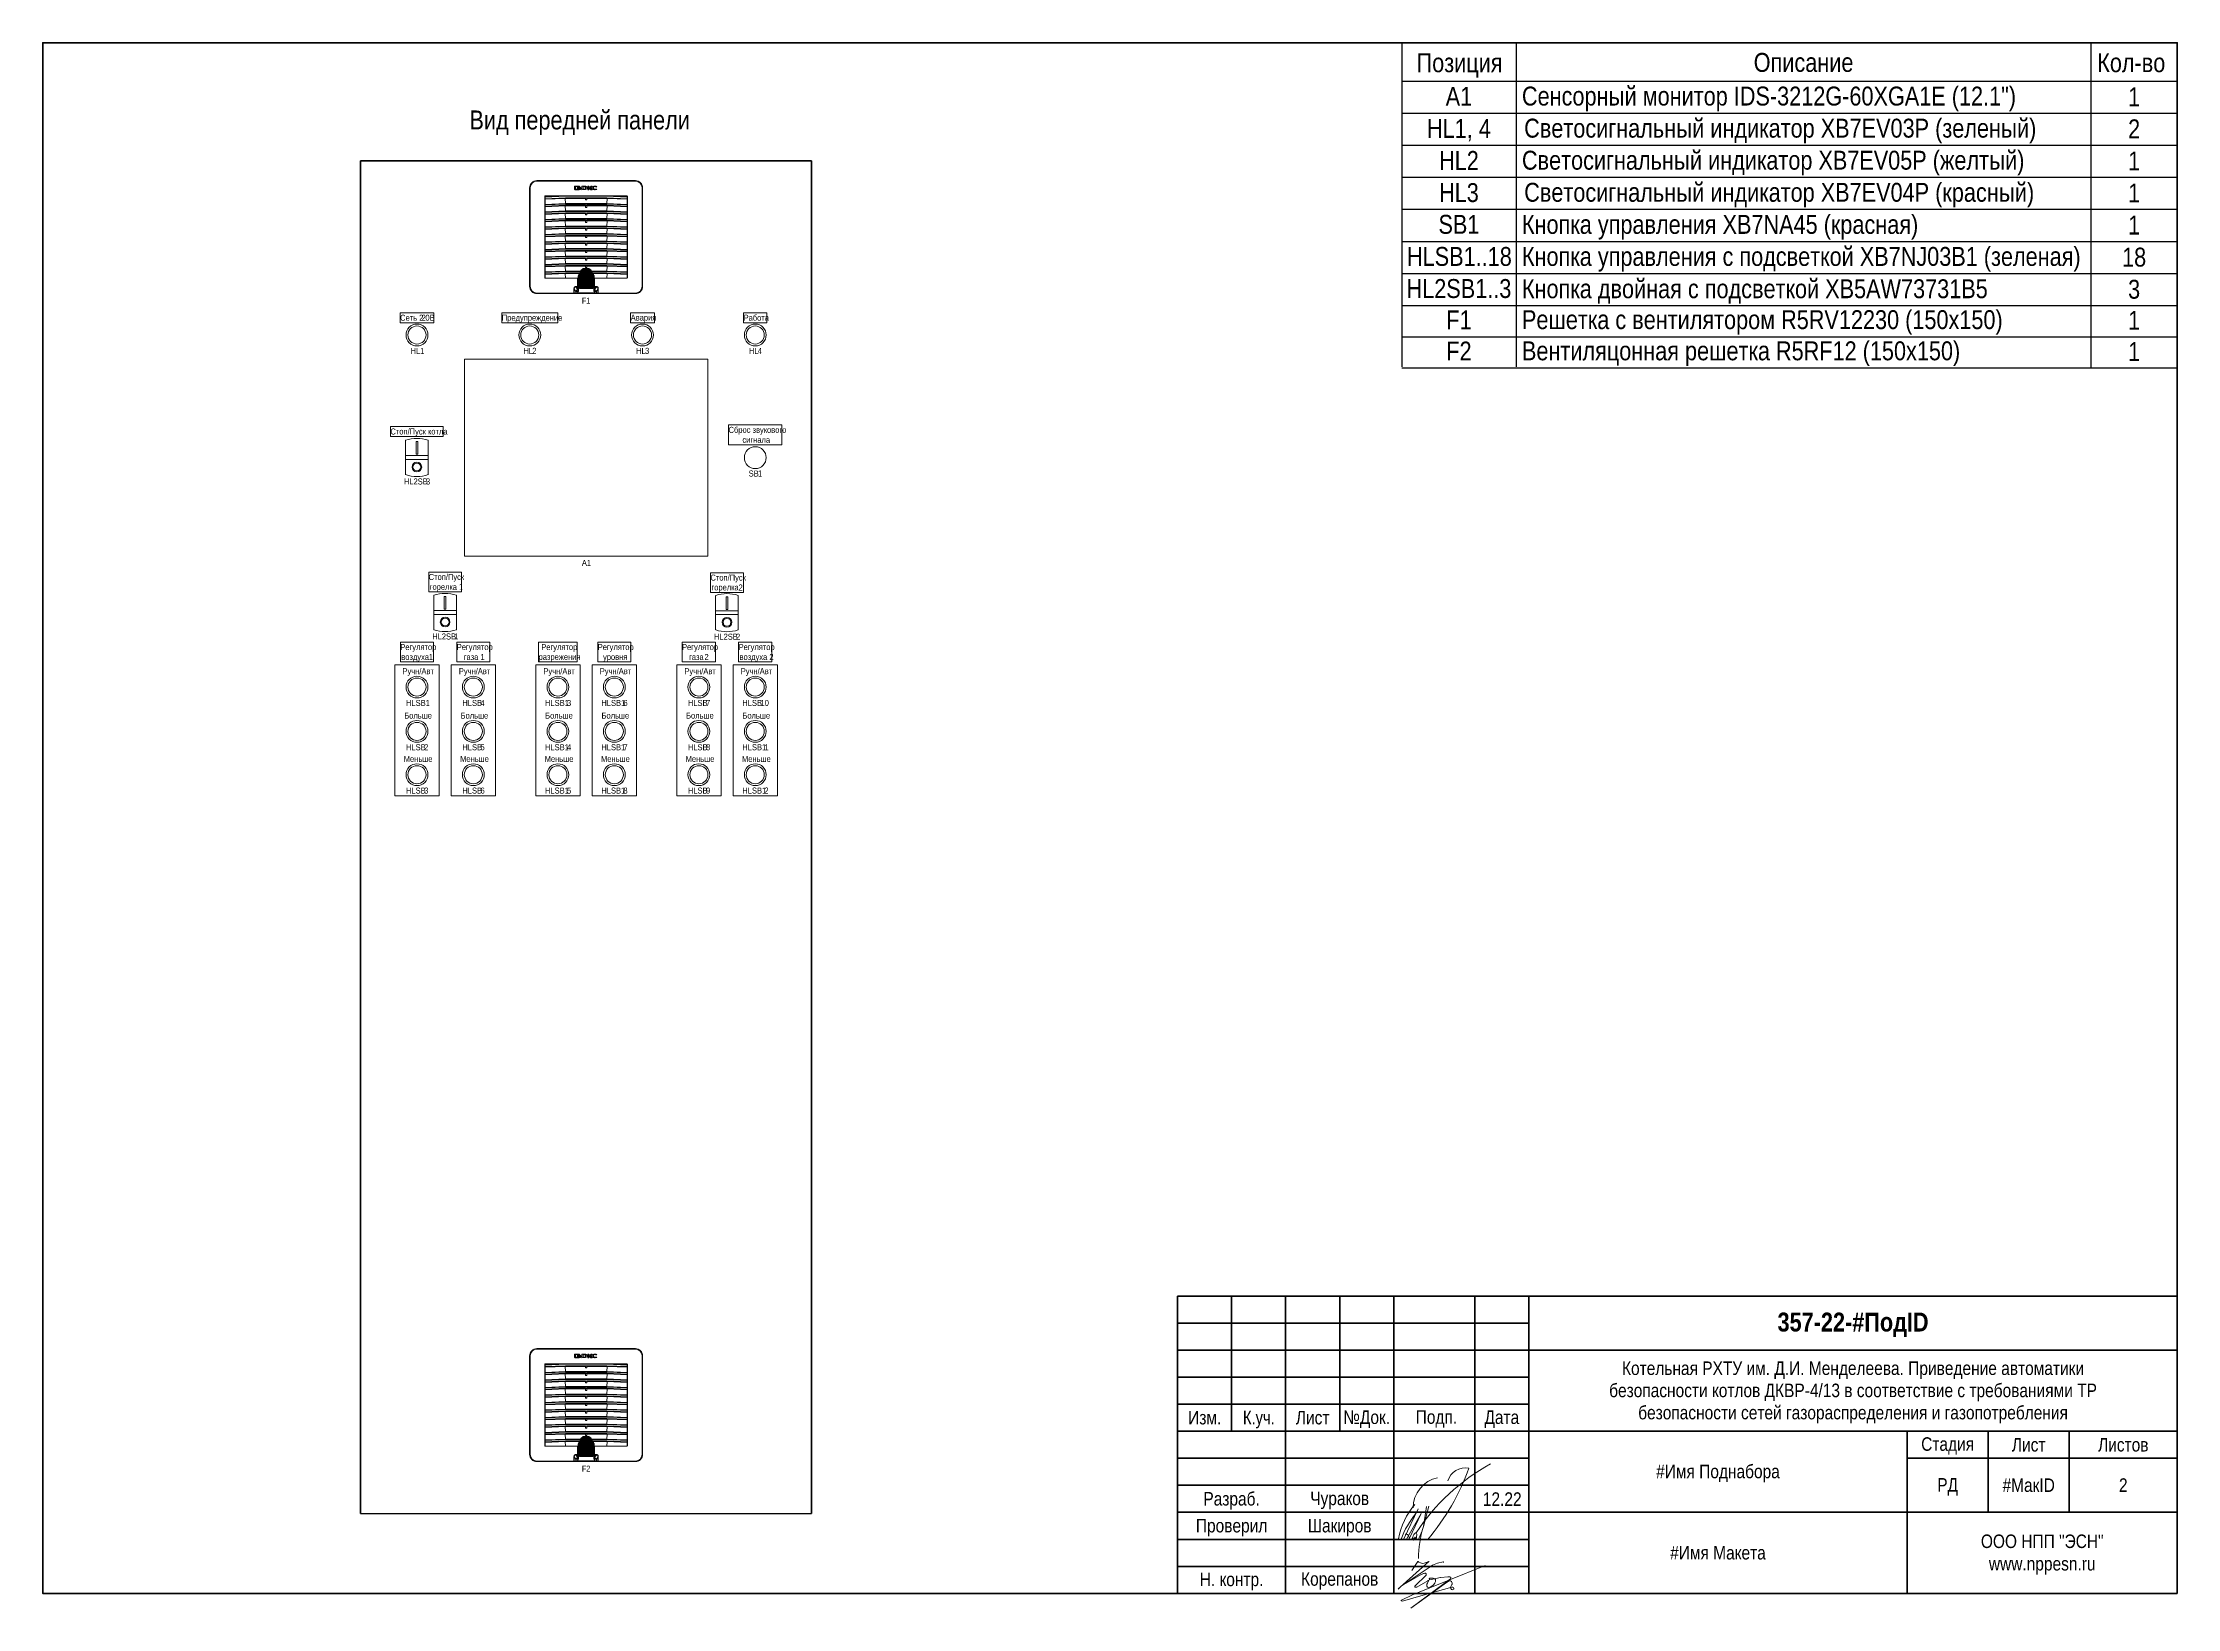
# Model space of a CAD drawing. Header units: millimetres. Extents: x -6000 to 26000, y -6000 to 26000.
# Drawn here: x 20 to 415, y -4443.7 to -4153.9 of the extents above; entities that cross this region are included whole.
import ezdxf

# ---------------------------------------------------------------- set-up
doc = ezdxf.new("R2010")
doc.units = ezdxf.units.MM
doc.header["$MEASUREMENT"] = 0
for name, color, linetype, lineweight in [('0_Ном._пера__1', 7, 'Continuous', 15), ('0_Ном._пера__241', 7, 'Continuous', 50), ('0_Ном._пера__246', 7, 'Continuous', 100), ('2D - Общий_Ном._пера__21', 7, 'Continuous', 30), ('Аннотация - Текст_Ном._пера__1', 7, 'Continuous', 15), ('Чертеж и Рисунок_Ном._пера__1', 7, 'Continuous', 15), ('Чертеж и Рисунок_Ном._пера__21', 7, 'Continuous', 30), ('Чертеж и Рисунок_Ном._пера__41', 7, 'Continuous', 60), ('Чертеж и Рисунок_Ном._пера__7', 7, 'Continuous', 15)]:
    doc.layers.add(name, color=color, linetype=linetype, lineweight=lineweight)
doc.layers.add('0_Ном._пера__9', color=7, linetype='Continuous', lineweight=15, true_color=0x3dad99)
doc.layers.add('Чертеж и Рисунок_Ном._пера__8', color=7, linetype='Continuous', lineweight=15, true_color=0xa80f02)
doc.styles.add('СГЕНЕРИР_СТИЛЬ_1', font='')
doc.styles.add('СГЕНЕРИР_СТИЛЬ_4', font='')
doc.styles.get('СГЕНЕРИР_СТИЛЬ_1').set_extended_font_data('Arial Narrow')
doc.styles.get('СГЕНЕРИР_СТИЛЬ_4').set_extended_font_data('Arial Narrow', bold=True)

msp = doc.modelspace()

# ---------------------------------------------------------------- texts
at = {"layer": '0_Ном._пера__1', "color": 7, "linetype": 'Continuous', "lineweight": 15, "attachment_point": 5}
for s, insert, char_height, style in [('\\A1;{\\pqc;\\fArial Narrow|b1|i0|c204|p34;357-22\\fArial Narrow|b1|i0|c204|p34;-\\fArial Narrow|b1|i0|c204|p34;#ПодID}', (355, -4391.22), 3.5, 'СГЕНЕРИР_СТИЛЬ_4'), ('\\A1;{\\pqc;\\fArial Narrow|b0|i0|c204|p34;Изм.}', (235.04, -4408.42), 2.5, 'СГЕНЕРИР_СТИЛЬ_1'), ('\\A1;{\\W0.950000x;\\pqc;\\fArial Narrow|b0|i0|c204|p34;К.уч.}', (245.04, -4408.76), 2.5, 'СГЕНЕРИР_СТИЛЬ_1'), ('\\A1;{\\pqc;\\fArial Narrow|b0|i0|c204|p34;Лист}', (255, -4408.42), 2.5, 'СГЕНЕРИР_СТИЛЬ_1'), ('\\A1;{\\pqc;\\fArial Narrow|b0|i0|c204|p34;№Док.}', (265, -4408.69), 2.5, 'СГЕНЕРИР_СТИЛЬ_1'), ('\\A1;{\\pqc;\\fArial Narrow|b0|i0|c204|p34; Подп.}', (277.5, -4408.65), 2.5, 'СГЕНЕРИР_СТИЛЬ_1'), ('\\A1;{\\pqc;\\fArial Narrow|b0|i0|c204|p34;Дата}', (290, -4408.69), 2.5, 'СГЕНЕРИР_СТИЛЬ_1'), ('\\A1;{\\pqc;\\fArial Narrow|b0|i0|c204|p34;Стадия}', (372.5, -4413.65), 2.5, 'СГЕНЕРИР_СТИЛЬ_1'), ('\\A1;{\\pqc;\\fArial Narrow|b0|i0|c204|p34;Лист}', (387.5, -4413.44), 2.5, 'СГЕНЕРИР_СТИЛЬ_1'), ('\\A1;{\\pqc;\\fArial Narrow|b0|i0|c204|p34;Листов}', (405, -4413.44), 2.5, 'СГЕНЕРИР_СТИЛЬ_1'), ('\\A1;{\\pqc;\\fArial Narrow|b0|i0|c204|p34;#Имя Поднабора}', (330, -4418.74), 2.5, 'СГЕНЕРИР_СТИЛЬ_1'), ('\\A1;{\\pqc;\\fArial Narrow|b0|i0|c204|p34;РД}', (372.5, -4421.21), 2.5, 'СГЕНЕРИР_СТИЛЬ_1'), ('\\A1;{\\pqc;\\fArial Narrow|b0|i0|c204|p34;#МакID}', (387.5, -4420.92), 2.5, 'СГЕНЕРИР_СТИЛЬ_1'), ('\\A1;{\\pqc;\\fArial Narrow|b0|i0|c204|p34;#Имя Макета}', (330, -4433.42), 2.5, 'СГЕНЕРИР_СТИЛЬ_1')]:
    msp.add_mtext(s, dxfattribs=dict(at, insert=insert, char_height=char_height, style=style))
at = {"layer": '0_Ном._пера__1', "color": 7, "linetype": 'Continuous', "lineweight": 15, "insert": (355, -4403.74), "char_height": 2.5, "width": 102.1134, "attachment_point": 5, "line_spacing_factor": 0.984993, "style": 'СГЕНЕРИР_СТИЛЬ_1'}
msp.add_mtext('\\A1;{\\pqc;\\fArial Narrow|b0|i0|c204|p34;Котельная РХТУ им. Д.И. Менделеева. Приведение автоматики безопасности котлов ДКВР-4/13 в соответствие с требованиями ТР безопасности сетей газораспределения и газопотребления}', dxfattribs=at)
at = {"layer": '0_Ном._пера__1', "color": 7, "linetype": 'Continuous', "lineweight": 15, "insert": (390, -4433.74), "char_height": 2.5, "attachment_point": 5, "line_spacing_factor": 0.996855, "style": 'СГЕНЕРИР_СТИЛЬ_1'}
msp.add_mtext('\\A1;{\\pqc;\\fArial Narrow|b0|i0|c204|p34;ООО НПП "ЭСН"\\P\\pqc;\\fArial Narrow|b0|i0|c204|p34;www.nppesn.ru}', dxfattribs=at)
at = {"layer": 'Аннотация - Текст_Ном._пера__1', "color": 7, "linetype": 'Continuous', "lineweight": 15, "style": 'СГЕНЕРИР_СТИЛЬ_1'}
for s, insert, char_height, attachment_point in [('\\A1;{\\pqc;\\fArial Narrow|b0|i0|c204|p34;Позиция}', (282.18, -4155.89), 3.5, 2), ('\\A1;{\\pqc;\\fArial Narrow|b0|i0|c204|p34;Описание}', (345.84, -4155.83), 3.5, 2), ('\\A1;{\\pqc;\\fArial Narrow|b0|i0|c204|p34;Кол\\fArial Narrow|b0|i0|c204|p34;-во}', (406.48, -4155.88), 3.5, 2), ('\\A1;{\\pqc;\\fArial Narrow|b0|i0|c204|p34;A1}', (282.07, -4162.11), 3.5, 2), ('\\A1;{\\pql;\\fArial Narrow|b0|i0|c204|p34;Сенсорный монитор IDS-3212G-60XGA1E\\fArial Narrow|b0|i0|c204|p34; (12.1")}', (293.73, -4162.06), 3.5, 1), ('\\A1;{\\pqc;\\fArial Narrow|b0|i0|c204|p34;1}', (407.01, -4162.19), 3.5, 2), ('\\A1;{\\pqc;\\fArial Narrow|b0|i0|c204|p34;Вид передней панели}', (119.36, -4166.48), 3.5, 2), ('\\A1;{\\pqc;\\fArial Narrow|b0|i0|c204|p34;HL1,\\fArial Narrow|b0|i0|c204|p34; \\fArial Narrow|b0|i0|c204|p34;4}', (282.07, -4168.05), 3.5, 2), ('\\A1;{\\pqc;\\fArial Narrow|b0|i0|c204|p34;Светосигнальный индикатор XB7EV03P (зеленый)}', (341.53, -4168), 3.5, 2), ('\\A1;{\\pqc;\\fArial Narrow|b0|i0|c204|p34;2}', (407.01, -4168.13), 3.5, 2), ('\\A1;{\\pqc;\\fArial Narrow|b0|i0|c204|p34;HL2}', (282.07, -4173.98), 3.5, 2), ('\\A1;{\\pql;\\fArial Narrow|b0|i0|c204|p34;Светосигнальный индикатор \\fArial Narrow|b0|i0|c204|p34;\\H0.998213x;XB7EV05P \\fArial Narrow|b0|i0|c204|p34;\\H1.001790x;(желтый)}', (293.73, -4173.93), 3.5, 1), ('\\A1;{\\pqc;\\fArial Narrow|b0|i0|c204|p34;1}', (407.01, -4174.07), 3.5, 2), ('\\A1;{\\pqc;\\fArial Narrow|b0|i0|c204|p34;HL3}', (282.07, -4179.92), 3.5, 2), ('\\A1;{\\pqc;\\fArial Narrow|b0|i0|c204|p34;Светосигнальный индикатор XB7EV04P (красный)}', (341.33, -4179.87), 3.5, 2), ('\\A1;{\\pqc;\\fArial Narrow|b0|i0|c204|p34;1}', (407.01, -4180), 3.5, 2), ('\\A1;{\\pqc;\\fArial Narrow|b0|i0|c204|p34;SB\\fArial Narrow|b0|i0|c204|p34;1}', (282.07, -4185.8), 3.5, 2), ('\\A1;{\\pql;\\fArial Narrow|b0|i0|c204|p34;Кнопка управления XB7NA45 (красная)}', (293.73, -4185.81), 3.5, 1), ('\\A1;{\\pqc;\\fArial Narrow|b0|i0|c204|p34;1}', (407.01, -4185.94), 3.5, 2), ('\\A1;{\\pqc;\\fArial Narrow|b0|i0|c204|p34;HLSB1..18}', (282.16, -4191.74), 3.5, 2), ('\\A1;{\\pql;\\fArial Narrow|b0|i0|c204|p34;Кнопка управления с подсветкой XB7NJ03B1 (зеленая)}', (293.73, -4191.74), 3.5, 1), ('\\A1;{\\pqc;\\fArial Narrow|b0|i0|c204|p34;1\\fArial Narrow|b0|i0|c204|p34;8}', (407.01, -4191.87), 3.5, 2), ('\\A1;{\\pqc;\\fArial Narrow|b0|i0|c204|p34;HL2SB1..3}', (282.07, -4197.68), 3.5, 2), ('\\A1;{\\pql;\\fArial Narrow|b0|i0|c204|p34;Кнопка двойная с подсветкой XB5AW73731B5}', (293.73, -4197.72), 3.5, 1), ('\\A1;{\\pqc;\\fArial Narrow|b0|i0|c204|p34;3}', (407.01, -4197.81), 3.5, 2), ('\\A1;{\\pqc;\\fArial Narrow|b0|i0|c204|p34;F1}', (282.07, -4203.49), 3.5, 2), ('\\A1;{\\pql;\\fArial Narrow|b0|i0|c204|p34;Решетка с вентилятором R5RV12230 (150х150)}', (293.73, -4203.44), 3.5, 1), ('\\A1;{\\pqc;\\fArial Narrow|b0|i0|c204|p34;1}', (407.01, -4203.57), 3.5, 2), ('\\A1;{\\pqc;\\fArial Narrow|b0|i0|c204|p34;F\\fArial Narrow|b0|i0|c204|p34;2}', (282.07, -4209.25), 3.5, 2), ('\\A1;{\\pql;\\fArial Narrow|b0|i0|c204|p34;Вентиляцонная р\\fArial Narrow|b0|i0|c204|p34;ешетка R5RF12\\fArial Narrow|b0|i0|c204|p34; \\fArial Narrow|b0|i0|c204|p34;(150х150)}', (293.73, -4209.21), 3.5, 1), ('\\A1;{\\pqc;\\fArial Narrow|b0|i0|c204|p34;1}', (407.01, -4209.34), 3.5, 2), ('\\A1;{\\pqc;\\fArial Narrow|b0|i0|c204|p34;2}', (405, -4419.64), 2.5, 2), ('\\A1;{\\pqc;\\fArial Narrow|b0|i0|c204|p34;Разраб.}', (240, -4422.17), 2.5, 2), ('\\A1;{\\pqc;\\fArial Narrow|b0|i0|c204|p34;Чураков}', (260, -4422.09), 2.5, 2), ('\\A1;{\\pqc;\\fArial Narrow|b0|i0|c204|p34;12.22}', (290.08, -4422.23), 2.5, 2), ('\\A1;{\\pqc;\\fArial Narrow|b0|i0|c204|p34;Проверил}', (240, -4427.14), 2.5, 2), ('\\A1;{\\pqc;\\fArial Narrow|b0|i0|c204|p34;Шакиров}', (260, -4427.14), 2.5, 2), ('\\A1;{\\pqc;\\fArial Narrow|b0|i0|c204|p34;Н. контр.}', (240, -4437.09), 2.5, 2), ('\\A1;{\\pqc;\\fArial Narrow|b0|i0|c204|p34;Корепанов}', (260, -4437.01), 2.5, 2)]:
    msp.add_mtext(s, dxfattribs=dict(at, insert=insert, char_height=char_height, attachment_point=attachment_point))
at = {"layer": 'Чертеж и Рисунок_Ном._пера__1', "color": 7, "linetype": 'Continuous', "lineweight": 15, "char_height": 1.1128, "attachment_point": 7, "style": 'СГЕНЕРИР_СТИЛЬ_1'}
for s, insert in [('\\A1;{\\pql;\\fArial Narrow|b0|i0|c204|p34;F}', (119.77, -4202.23)), ('\\A1;{\\pql;\\fArial Narrow|b0|i0|c204|p34;1}', (120.56, -4202.23)), ('\\A1;{\\pql;\\fArial Narrow|b0|i0|c204|p34;Сеть 2}', (86.14, -4205.41)), ('\\A1;{\\pql;\\fArial Narrow|b0|i0|c204|p34;2}', (90.11, -4205.39)), ('\\A1;{\\pql;\\fArial Narrow|b0|i0|c204|p34;0В}', (90.82, -4205.41)), ('\\A1;{\\pql;\\fArial Narrow|b0|i0|c204|p34;Предупреждение}', (104.95, -4205.72)), ('\\A1;{\\pql;\\fArial Narrow|b0|i0|c204|p34;Авария}', (128.8, -4205.7)), ('\\A1;{\\pql;\\fArial Narrow|b0|i0|c204|p34;Работа}', (149.7, -4205.41)), ('\\A1;{\\pql;\\fArial Narrow|b0|i0|c204|p34;HL1}', (88.08, -4211.52)), ('\\A1;{\\pql;\\fArial Narrow|b0|i0|c204|p34;HL}', (108.95, -4211.52)), ('\\A1;{\\pql;\\fArial Narrow|b0|i0|c204|p34;2}', (110.59, -4211.52)), ('\\A1;{\\pql;\\fArial Narrow|b0|i0|c204|p34;HL}', (129.81, -4211.52)), ('\\A1;{\\pql;\\fArial Narrow|b0|i0|c204|p34;3}', (131.46, -4211.54)), ('\\A1;{\\pql;\\fArial Narrow|b0|i0|c204|p34;HL}', (150.68, -4211.52)), ('\\A1;{\\pql;\\fArial Narrow|b0|i0|c204|p34;4}', (152.32, -4211.52)), ('\\A1;{\\pql;\\fArial Narrow|b0|i0|c204|p34;Стоп/Пуск котла}', (84.35, -4226.78)), ('\\A1;{\\pql;\\fArial Narrow|b0|i0|c204|p34;Сброс звукового}', (146.92, -4226.48)), ('\\A1;{\\pql;\\fArial Narrow|b0|i0|c204|p34;сигнала}', (149.49, -4228)), ('\\A1;{\\pql;\\fArial Narrow|b0|i0|c204|p34;SB}', (150.64, -4234.24)), ('\\A1;{\\pql;\\fArial Narrow|b0|i0|c204|p34;1}', (152.36, -4234.22)), ('\\A1;{\\pql;\\fArial Narrow|b0|i0|c204|p34;HL2SB}', (86.84, -4235.71)), ('\\A1;{\\pql;\\fArial Narrow|b0|i0|c204|p34;3}', (90.92, -4235.71)), ('\\A1;{\\pql;\\fArial Narrow|b0|i0|c204|p34;A1}', (119.77, -4250.76)), ('\\A1;{\\pql;\\fArial Narrow|b0|i0|c204|p34;Стоп/Пуск}', (91.43, -4253.71)), ('\\A1;{\\pql;\\fArial Narrow|b0|i0|c204|p34;горелка 1}', (91.62, -4255.53)), ('\\A1;{\\pql;\\fArial Narrow|b0|i0|c204|p34;Стоп/Пуск}', (143.57, -4253.82)), ('\\A1;{\\pql;\\fArial Narrow|b0|i0|c204|p34;горелка }', (143.76, -4255.64)), ('\\A1;{\\pql;\\fArial Narrow|b0|i0|c204|p34;2}', (148.76, -4255.32)), ('\\A1;{\\pql;\\fArial Narrow|b0|i0|c204|p34;Регулятор}', (86.18, -4266.68)), ('\\A1;{\\pql;\\fArial Narrow|b0|i0|c204|p34;HL2SB}', (92.08, -4264.4)), ('\\A1;{\\pql;\\fArial Narrow|b0|i0|c204|p34;1}', (96.15, -4264.38)), ('\\A1;{\\pql;\\fArial Narrow|b0|i0|c204|p34;Регулятор}', (96.62, -4266.68)), ('\\A1;{\\pql;\\fArial Narrow|b0|i0|c204|p34;Регулятор}', (112.26, -4266.68)), ('\\A1;{\\pql;\\fArial Narrow|b0|i0|c204|p34;Регулятор}', (122.7, -4266.68)), ('\\A1;{\\pql;\\fArial Narrow|b0|i0|c204|p34;Регулятор}', (138.31, -4266.68)), ('\\A1;{\\pql;\\fArial Narrow|b0|i0|c204|p34;HL2SB}', (144.22, -4264.44)), ('\\A1;{\\pql;\\fArial Narrow|b0|i0|c204|p34;2}', (148.3, -4264.42)), ('\\A1;{\\pql;\\fArial Narrow|b0|i0|c204|p34;Регулятор}', (148.78, -4266.68)), ('\\A1;{\\pql;\\fArial Narrow|b0|i0|c204|p34;воздуха }', (86.36, -4268.51)), ('\\A1;{\\pql;\\fArial Narrow|b0|i0|c204|p34;Ручн/Авт}', (86.58, -4271.14)), ('\\A1;{\\pql;\\fArial Narrow|b0|i0|c204|p34;1}', (91.46, -4268.18)), ('\\A1;{\\pql;\\fArial Narrow|b0|i0|c204|p34;Ручн/Авт}', (97.01, -4271.14)), ('\\A1;{\\pql;\\fArial Narrow|b0|i0|c204|p34;газа 1}', (97.92, -4268.2)), ('\\A1;{\\pql;\\fArial Narrow|b0|i0|c204|p34;разрежения}', (111.77, -4268.49)), ('\\A1;{\\pql;\\fArial Narrow|b0|i0|c204|p34;Ручн/Авт}', (112.66, -4271.14)), ('\\A1;{\\pql;\\fArial Narrow|b0|i0|c204|p34;Ручн/Авт}', (123.09, -4271.14)), ('\\A1;{\\pql;\\fArial Narrow|b0|i0|c204|p34;уровня}', (123.69, -4268.51)), ('\\A1;{\\pql;\\fArial Narrow|b0|i0|c204|p34;Ручн/Авт}', (138.74, -4271.14)), ('\\A1;{\\pql;\\fArial Narrow|b0|i0|c204|p34;газа }', (139.62, -4268.2)), ('\\A1;{\\pql;\\fArial Narrow|b0|i0|c204|p34;2}', (142.46, -4268.18)), ('\\A1;{\\pql;\\fArial Narrow|b0|i0|c204|p34;воздуха 2}', (148.95, -4268.51)), ('\\A1;{\\pql;\\fArial Narrow|b0|i0|c204|p34;Ручн/Авт}', (149.17, -4271.14)), ('\\A1;{\\pql;\\fArial Narrow|b0|i0|c204|p34;HLSB1}', (87.23, -4276.7)), ('\\A1;{\\pql;\\fArial Narrow|b0|i0|c204|p34;HLSB}', (97.66, -4276.7)), ('\\A1;{\\pql;\\fArial Narrow|b0|i0|c204|p34;4}', (101.02, -4276.68)), ('\\A1;{\\pql;\\fArial Narrow|b0|i0|c204|p34;HLSB1}', (112.95, -4276.7)), ('\\A1;{\\pql;\\fArial Narrow|b0|i0|c204|p34;3}', (117.02, -4276.7)), ('\\A1;{\\pql;\\fArial Narrow|b0|i0|c204|p34;HLSB1}', (123.38, -4276.7)), ('\\A1;{\\pql;\\fArial Narrow|b0|i0|c204|p34;6}', (127.46, -4276.7)), ('\\A1;{\\pql;\\fArial Narrow|b0|i0|c204|p34;HLSB}', (139.39, -4276.7)), ('\\A1;{\\pql;\\fArial Narrow|b0|i0|c204|p34;7}', (142.75, -4276.68)), ('\\A1;{\\pql;\\fArial Narrow|b0|i0|c204|p34;HLSB}', (149.46, -4276.7)), ('\\A1;{\\pql;\\fArial Narrow|b0|i0|c204|p34;10}', (152.83, -4276.7)), ('\\A1;{\\pql;\\fArial Narrow|b0|i0|c204|p34;Больше}', (86.9, -4279.04)), ('\\A1;{\\pql;\\fArial Narrow|b0|i0|c204|p34;Больше}', (97.33, -4279.04)), ('\\A1;{\\pql;\\fArial Narrow|b0|i0|c204|p34;Больше}', (112.98, -4279.04)), ('\\A1;{\\pql;\\fArial Narrow|b0|i0|c204|p34;Больше}', (123.41, -4279.04)), ('\\A1;{\\pql;\\fArial Narrow|b0|i0|c204|p34;Больше}', (139.06, -4279.04)), ('\\A1;{\\pql;\\fArial Narrow|b0|i0|c204|p34;Больше}', (149.49, -4279.04)), ('\\A1;{\\pql;\\fArial Narrow|b0|i0|c204|p34;HLSB}', (87.23, -4284.9)), ('\\A1;{\\pql;\\fArial Narrow|b0|i0|c204|p34;2}', (90.59, -4284.88)), ('\\A1;{\\pql;\\fArial Narrow|b0|i0|c204|p34;HLSB}', (97.66, -4284.9)), ('\\A1;{\\pql;\\fArial Narrow|b0|i0|c204|p34;5}', (101.02, -4284.9)), ('\\A1;{\\pql;\\fArial Narrow|b0|i0|c204|p34;HLSB1}', (112.95, -4284.9)), ('\\A1;{\\pql;\\fArial Narrow|b0|i0|c204|p34;4}', (117.02, -4284.88)), ('\\A1;{\\pql;\\fArial Narrow|b0|i0|c204|p34;HLSB1}', (123.38, -4284.9)), ('\\A1;{\\pql;\\fArial Narrow|b0|i0|c204|p34;7}', (127.46, -4284.88)), ('\\A1;{\\pql;\\fArial Narrow|b0|i0|c204|p34;HLSB}', (139.39, -4284.9)), ('\\A1;{\\pql;\\fArial Narrow|b0|i0|c204|p34;8}', (142.75, -4284.9)), ('\\A1;{\\pql;\\fArial Narrow|b0|i0|c204|p34;HLSB1}', (149.46, -4284.9)), ('\\A1;{\\pql;\\fArial Narrow|b0|i0|c204|p34;1}', (153.54, -4284.88)), ('\\A1;{\\pql;\\fArial Narrow|b0|i0|c204|p34;Меньше}', (86.81, -4287.06)), ('\\A1;{\\pql;\\fArial Narrow|b0|i0|c204|p34;Меньше}', (97.24, -4287.06)), ('\\A1;{\\pql;\\fArial Narrow|b0|i0|c204|p34;Меньше}', (112.89, -4287.06)), ('\\A1;{\\pql;\\fArial Narrow|b0|i0|c204|p34;Меньше}', (123.32, -4287.06)), ('\\A1;{\\pql;\\fArial Narrow|b0|i0|c204|p34;Меньше}', (138.97, -4287.06)), ('\\A1;{\\pql;\\fArial Narrow|b0|i0|c204|p34;Меньше}', (149.4, -4287.06)), ('\\A1;{\\pql;\\fArial Narrow|b0|i0|c204|p34;HLSB}', (87.23, -4292.92)), ('\\A1;{\\pql;\\fArial Narrow|b0|i0|c204|p34;3}', (90.59, -4292.92)), ('\\A1;{\\pql;\\fArial Narrow|b0|i0|c204|p34;HLSB}', (97.66, -4292.92)), ('\\A1;{\\pql;\\fArial Narrow|b0|i0|c204|p34;6}', (101.02, -4292.92)), ('\\A1;{\\pql;\\fArial Narrow|b0|i0|c204|p34;HLSB1}', (112.95, -4292.92)), ('\\A1;{\\pql;\\fArial Narrow|b0|i0|c204|p34;5}', (117.02, -4292.92)), ('\\A1;{\\pql;\\fArial Narrow|b0|i0|c204|p34;HLSB1}', (123.38, -4292.92)), ('\\A1;{\\pql;\\fArial Narrow|b0|i0|c204|p34;8}', (127.46, -4292.92)), ('\\A1;{\\pql;\\fArial Narrow|b0|i0|c204|p34;HLSB}', (139.39, -4292.92)), ('\\A1;{\\pql;\\fArial Narrow|b0|i0|c204|p34;9}', (142.75, -4292.92)), ('\\A1;{\\pql;\\fArial Narrow|b0|i0|c204|p34;HLSB1}', (149.46, -4292.92)), ('\\A1;{\\pql;\\fArial Narrow|b0|i0|c204|p34;2}', (153.54, -4292.9)), ('\\A1;{\\pql;\\fArial Narrow|b0|i0|c204|p34;F}', (119.77, -4418.4)), ('\\A1;{\\pql;\\fArial Narrow|b0|i0|c204|p34;2}', (120.56, -4418.4))]:
    msp.add_mtext(s, dxfattribs=dict(at, insert=insert))

# ---------------------------------------------------------------- linework, layer by layer
at = {"layer": '0_Ном._пера__241', "color": 7, "linetype": 'Continuous', "lineweight": 50}
for p, q in [((240, -4385.93), (240, -4410.93)), ((260, -4385.93), (260, -4410.93)), ((230, -4390.93), (295, -4390.93)), ((230, -4400.93), (295, -4400.93)), ((295, -4405.93), (230, -4405.93)), ((295, -4415.93), (230, -4415.93)), ((295, -4420.93), (230, -4420.93)), ((295, -4425.93), (230, -4425.93)), ((295, -4430.93), (230, -4430.93)), ((295, -4435.93), (230, -4435.93))]:
    msp.add_line(p, q, dxfattribs=at)
at = {"layer": '0_Ном._пера__246', "color": 7, "linetype": 'Continuous', "lineweight": 100}
for p, q in [((415, -4385.93), (230, -4385.93)), ((230, -4385.93), (230, -4440.93)), ((250, -4385.93), (250, -4440.93)), ((270, -4385.93), (270, -4440.93)), ((285, -4385.93), (285, -4440.93)), ((295, -4385.93), (295, -4440.93)), ((415, -4395.93), (230, -4395.93)), ((415, -4410.93), (230, -4410.93)), ((365, -4440.93), (365, -4410.93)), ((380, -4410.93), (380, -4425.93)), ((395, -4410.93), (395, -4425.93)), ((415, -4415.93), (365, -4415.93)), ((415, -4425.93), (295, -4425.93))]:
    msp.add_line(p, q, dxfattribs=at)
at = {"layer": '0_Ном._пера__246', "color": 7, "linetype": 'Continuous', "lineweight": 100, "flags": 128}
msp.add_lwpolyline([(415, -4440.93), (415, -4153.93), (20, -4153.93), (20, -4440.93)], close=True, dxfattribs=at)
at = {"layer": '0_Ном._пера__9', "color": 135, "linetype": 'Continuous', "lineweight": 15, "true_color": 0x3dad99}
for p, q in [((274.54, -4425.27), (271.86, -4430.82)), ((272.35, -4430.92), (275.1, -4426.13)), ((275.1, -4426.13), (272.84, -4430.82)), ((275.49, -4428.57), (276.47, -4424.8)), ((275.49, -4428.57), (276.07, -4424.83)), ((273.33, -4430.92), (273.51, -4430.6)), ((274.27, -4429.99), (274.13, -4431.03)), ((274.53, -4431.08), (275.27, -4429.34))]:
    msp.add_line(p, q, dxfattribs=at)
at = {"layer": '0_Ном._пера__9', "color": 135, "linetype": 'Continuous', "lineweight": 15, "true_color": 0x3dad99, "flags": 128}
for points in [[(273.37, -4436.69), (274.48, -4435.05, -0.414214), (274.51, -4435.05), (274.64, -4435.14, 0.267949), (275.98, -4435.24), (276.48, -4435, -0.775573), (276.51, -4435.03), (271.17, -4439.78), (270.81, -4440.12), (270.95, -4439.98, 0.030067), (271.39, -4439.61), (276.91, -4435.92, -0.091908), (278.11, -4435.33), (279.12, -4435.07, -0.933541), (279.19, -4435.19)], [(271.87, -4439.3), (275.11, -4437.46, -0.08719), (275.64, -4437.22), (275.75, -4437.2, -0.702393), (275.98, -4437.54), (273.94, -4439.56, 0.136086), (273.9, -4439.67, 0.443716), (274.02, -4439.81), (274.18, -4439.81, 0.161222), (274.25, -4439.78), (276.29, -4438.58, -0.026522), (276.38, -4438.52, -0.768791), (276.46, -4438.59), (276.23, -4439.03, 0.105043), (276.11, -4439.44, 0.43472), (276.54, -4439.91, 0.16132), (276.66, -4439.86), (277.28, -4439.41, 0.102211), (277.56, -4439.09), (277.58, -4439.05, -0.023478), (277.62, -4438.99, 0.197304), (277.75, -4438.44, 0.161257), (277.69, -4438.32, 0.094433), (277.46, -4438.17), (277.44, -4438.16, 0.083774), (277.2, -4438.11, 0.05387), (276.8, -4438.13, 0.985858), (276.69, -4438.45), (278.65, -4438.01, -0.027151), (278.73, -4437.99), (280.02, -4437.85, -0.046388), (280.15, -4437.85), (280.38, -4437.87, -0.65616), (280.5, -4438.22), (273.14, -4443.69), (279.32, -4439.2), (280.16, -4438.64), (280.27, -4438.62, -0.038414), (280.38, -4438.62), (280.48, -4438.62), (280.5, -4438.62, -0.402341), (280.8, -4439.23, 0.020676), (280.78, -4439.28), (280.55, -4439.66, 0.467701), (280.83, -4440.27, 0.131652), (281.07, -4440.18, 0.726247), (280.97, -4439.81), (280.88, -4439.8, 0.115506), (280.74, -4439.81), (274.6, -4441.52), (271.6, -4442.35), (271.48, -4442.34, -0.747293), (271.44, -4442.19), (273.5, -4441.21), (286.93, -4435.74)]]:
    msp.add_lwpolyline(points, format="xyb", dxfattribs=at)
at = {"layer": '0_Ном._пера__9', "color": 135, "linetype": 'Continuous', "lineweight": 15, "true_color": 0x3dad99}
for centre, radius, start, end in [((279.27, -4425.07), 5.66, 101.6434, 180.3746), ((306.41, -4450.76), 38.51, 118.6981, 146.8966), ((243.78, -4403.42), 42.61, 319.6537, 340.3805), ((283.34, -4421.21), 3.52, 80.6082, 161.7985), ((283.79, -4433.16), 13.12, 138.6736, 169.7126), ((286.05, -4436.17), 15.59, 139.9163, 160.3208), ((272.19, -4430.62), 0.668, 353.3227, 96.6773), ((273.35, -4430.32), 0.661, 268.7016, 341.1724), ((296.11, -4434.81), 21.55, 163.167, 179.0964)]:
    msp.add_arc(centre, radius, start, end, dxfattribs=at)
msp.add_ellipse((273.9, -4430.39), major_axis=(0.248, 0.662), ratio=0.421875, dxfattribs=at)
at = {"layer": '2D - Общий_Ном._пера__21', "color": 7, "linetype": 'Continuous', "lineweight": 30}
for p, q in [((271.49, -4153.93), (271.49, -4213.94)), ((271.49, -4153.93), (415, -4153.93)), ((292.66, -4153.93), (292.66, -4213.94)), ((399.02, -4153.93), (399.02, -4214.02)), ((415, -4153.93), (415, -4214.11)), ((271.49, -4161.03), (415, -4161.03)), ((271.49, -4166.97), (415, -4166.97)), ((271.49, -4172.9), (415, -4172.9)), ((271.49, -4178.84), (415, -4178.84)), ((271.49, -4184.77), (415, -4184.77)), ((271.49, -4190.71), (415, -4190.71)), ((271.49, -4196.64), (415, -4196.64)), ((271.49, -4202.58), (415, -4202.58)), ((271.49, -4208.34), (415, -4208.34)), ((271.49, -4214.11), (415, -4214.11))]:
    msp.add_line(p, q, dxfattribs=at)
at = {"layer": 'Чертеж и Рисунок_Ном._пера__1', "color": 7, "linetype": 'Continuous', "lineweight": 15}
for p, q in [((92.39, -4203.92), (86.14, -4203.92)), ((86.14, -4203.92), (86.14, -4205.75)), ((86.14, -4205.75), (92.39, -4205.75)), ((92.39, -4205.75), (92.39, -4203.92)), ((115.31, -4203.92), (104.95, -4203.92)), ((104.95, -4203.92), (104.95, -4205.75)), ((104.95, -4205.75), (115.31, -4205.75)), ((115.31, -4205.75), (115.31, -4203.92)), ((133.19, -4203.92), (128.8, -4203.92)), ((128.8, -4203.92), (128.8, -4205.75)), ((128.8, -4205.75), (133.19, -4205.75)), ((133.19, -4205.75), (133.19, -4203.92)), ((154.01, -4203.92), (149.7, -4203.92)), ((149.7, -4203.92), (149.7, -4205.75)), ((149.7, -4205.75), (154.01, -4205.75)), ((154.01, -4205.75), (154.01, -4203.92)), ((98.05, -4212.48), (143.07, -4212.48)), ((98.05, -4248.98), (98.05, -4212.48)), ((143.07, -4212.48), (143.07, -4248.98)), ((94.12, -4224.98), (84.35, -4224.98)), ((84.35, -4224.98), (84.35, -4226.81)), ((94.12, -4226.81), (94.12, -4224.98)), ((156.79, -4224.68), (146.92, -4224.68)), ((146.92, -4224.68), (146.92, -4228.34)), ((156.79, -4228.34), (156.79, -4224.68)), ((84.35, -4226.81), (94.12, -4226.81)), ((87.15, -4227.49), (87.15, -4233.89)), ((87.15, -4230.36), (91.32, -4230.36)), ((87.15, -4231.05), (87.15, -4230.36)), ((89.09, -4227.76), (89.39, -4227.76)), ((89.09, -4230.09), (89.09, -4227.76)), ((89.39, -4230.09), (89.09, -4230.09)), ((89.39, -4227.76), (89.39, -4230.09)), ((91.32, -4233.89), (91.32, -4227.49)), ((91.32, -4230.36), (91.32, -4231.05)), ((146.92, -4228.34), (156.79, -4228.34)), ((91.32, -4231.05), (87.15, -4231.05)), ((143.07, -4248.98), (98.05, -4248.98)), ((97.51, -4251.91), (91.43, -4251.91)), ((91.43, -4251.91), (91.43, -4255.58)), ((97.51, -4255.58), (97.51, -4251.91)), ((149.66, -4252.02), (143.57, -4252.02)), ((143.57, -4252.02), (143.57, -4255.68)), ((149.66, -4255.68), (149.66, -4252.02)), ((91.43, -4255.58), (97.51, -4255.58)), ((92.39, -4256.18), (92.39, -4262.58)), ((94.32, -4256.45), (94.62, -4256.45)), ((94.32, -4258.78), (94.32, -4256.45)), ((94.62, -4256.45), (94.62, -4258.78)), ((96.56, -4262.58), (96.56, -4256.18)), ((143.57, -4255.68), (149.66, -4255.68)), ((144.53, -4256.22), (144.53, -4262.61)), ((146.47, -4256.49), (146.77, -4256.49)), ((146.47, -4258.82), (146.47, -4256.49)), ((146.77, -4256.49), (146.77, -4258.82)), ((148.7, -4262.61), (148.7, -4256.22)), ((92.39, -4259.05), (96.56, -4259.05)), ((92.39, -4259.74), (92.39, -4259.05)), ((96.56, -4259.74), (92.39, -4259.74)), ((94.62, -4258.78), (94.32, -4258.78)), ((96.56, -4259.05), (96.56, -4259.74)), ((144.53, -4259.09), (148.7, -4259.09)), ((144.53, -4259.78), (144.53, -4259.09)), ((148.7, -4259.78), (144.53, -4259.78)), ((146.77, -4258.82), (146.47, -4258.82)), ((148.7, -4259.09), (148.7, -4259.78)), ((92.34, -4264.88), (86.18, -4264.88)), ((86.18, -4264.88), (86.18, -4268.54)), ((92.34, -4268.54), (92.34, -4264.88)), ((102.77, -4264.88), (96.62, -4264.88)), ((96.62, -4264.88), (96.62, -4268.54)), ((102.77, -4268.54), (102.77, -4264.88)), ((118.92, -4264.88), (111.77, -4264.88)), ((111.77, -4264.88), (111.77, -4268.54)), ((118.92, -4268.54), (118.92, -4264.88)), ((128.86, -4264.88), (122.7, -4264.88)), ((122.7, -4264.88), (122.7, -4268.54)), ((128.86, -4268.54), (128.86, -4264.88)), ((144.47, -4264.88), (138.31, -4264.88)), ((138.31, -4264.88), (138.31, -4268.54)), ((144.47, -4268.54), (144.47, -4264.88)), ((154.94, -4264.88), (148.78, -4264.88)), ((148.78, -4264.88), (148.78, -4268.54)), ((154.94, -4268.54), (154.94, -4264.88)), ((85.17, -4269.07), (93.36, -4269.07)), ((85.17, -4293.35), (85.17, -4269.07)), ((86.18, -4268.54), (92.34, -4268.54)), ((93.36, -4269.07), (93.36, -4293.35)), ((95.6, -4269.07), (103.79, -4269.07)), ((95.6, -4293.35), (95.6, -4269.07)), ((96.62, -4268.54), (102.77, -4268.54)), ((103.79, -4269.07), (103.79, -4293.35)), ((111.25, -4269.07), (119.44, -4269.07)), ((111.25, -4293.35), (111.25, -4269.07)), ((111.77, -4268.54), (118.92, -4268.54)), ((119.44, -4269.07), (119.44, -4293.35)), ((121.68, -4269.07), (129.87, -4269.07)), ((121.68, -4293.35), (121.68, -4269.07)), ((122.7, -4268.54), (128.86, -4268.54)), ((129.87, -4269.07), (129.87, -4293.35)), ((137.33, -4269.07), (145.52, -4269.07)), ((137.33, -4293.35), (137.33, -4269.07)), ((138.31, -4268.54), (144.47, -4268.54)), ((145.52, -4269.07), (145.52, -4293.35)), ((147.76, -4269.07), (155.95, -4269.07)), ((147.76, -4293.35), (147.76, -4269.07)), ((148.78, -4268.54), (154.94, -4268.54)), ((155.95, -4269.07), (155.95, -4293.35)), ((93.36, -4293.35), (85.17, -4293.35)), ((103.79, -4293.35), (95.6, -4293.35)), ((119.44, -4293.35), (111.25, -4293.35)), ((129.87, -4293.35), (121.68, -4293.35)), ((145.52, -4293.35), (137.33, -4293.35)), ((155.95, -4293.35), (147.76, -4293.35))]:
    msp.add_line(p, q, dxfattribs=at)
for centre, radius in [((89.26, -4208.03), 2.02), ((89.26, -4208.03), 1.67), ((110.13, -4208.03), 2.02), ((110.13, -4208.03), 1.67), ((130.99, -4208.03), 2.02), ((130.99, -4208.03), 1.67), ((151.86, -4208.03), 2.02), ((151.86, -4208.03), 1.67), ((151.86, -4230.73), 2.02), ((89.24, -4232.47), 0.89), ((89.24, -4232.47), 0.723), ((94.47, -4261.16), 0.89), ((94.47, -4261.16), 0.723), ((146.62, -4261.2), 0.89), ((146.62, -4261.2), 0.723), ((89.26, -4273.19), 2.02), ((89.26, -4273.19), 1.67), ((99.69, -4273.19), 2.02), ((99.69, -4273.19), 1.67), ((115.34, -4273.19), 2.02), ((115.34, -4273.19), 1.67), ((125.78, -4273.19), 2.02), ((125.78, -4273.19), 1.67), ((141.42, -4273.19), 2.02), ((141.42, -4273.19), 1.67), ((151.86, -4273.19), 2.02), ((151.86, -4273.19), 1.67), ((89.26, -4281.39), 2.02), ((89.26, -4281.39), 1.67), ((99.69, -4281.39), 2.02), ((99.69, -4281.39), 1.67), ((115.34, -4281.39), 2.02), ((115.34, -4281.39), 1.67), ((125.78, -4281.39), 2.02), ((125.78, -4281.39), 1.67), ((141.42, -4281.39), 2.02), ((141.42, -4281.39), 1.67), ((151.86, -4281.39), 2.02), ((151.86, -4281.39), 1.67), ((89.26, -4289.41), 2.02), ((89.26, -4289.41), 1.67), ((99.69, -4289.41), 2.02), ((99.69, -4289.41), 1.67), ((115.34, -4289.41), 2.02), ((115.34, -4289.41), 1.67), ((125.78, -4289.41), 2.02), ((125.78, -4289.41), 1.67), ((141.42, -4289.41), 2.02), ((141.42, -4289.41), 1.67), ((151.86, -4289.41), 2.02), ((151.86, -4289.41), 1.67)]:
    msp.add_circle(centre, radius, dxfattribs=at)
for centre, start, end in [((89.24, -4233.91), 71.9986, 108.0014), ((89.24, -4227.46), 251.9986, 288.0014), ((94.47, -4262.6), 71.9986, 108.0014), ((146.62, -4262.64), 71.9986, 108.0014), ((94.47, -4256.16), 251.9986, 288.0014), ((146.62, -4256.19), 251.9986, 288.0014)]:
    msp.add_arc(centre, 6.75, start, end, dxfattribs=at)
at = {"layer": 'Чертеж и Рисунок_Ном._пера__21', "color": 7, "linetype": 'Continuous', "lineweight": 30}
msp.add_line((78.83, -4426.17), (162.29, -4426.17), dxfattribs=at)
at = {"layer": 'Чертеж и Рисунок_Ном._пера__41', "color": 7, "linetype": 'Continuous', "lineweight": 60}
for p, q in [((78.83, -4175.79), (78.83, -4426.17)), ((78.83, -4175.79), (162.29, -4175.79)), ((162.29, -4175.79), (162.29, -4426.17))]:
    msp.add_line(p, q, dxfattribs=at)
at = {"layer": 'Чертеж и Рисунок_Ном._пера__7', "color": 7, "linetype": 'Continuous', "lineweight": 15}
for p, q in [((110.13, -4180.79), (110.1, -4180.79)), ((110.1, -4180.79), (110.1, -4199.01)), ((110.2, -4180.79), (110.13, -4180.79)), ((110.13, -4180.79), (110.13, -4199.01)), ((110.2, -4180.79), (110.2, -4199.01)), ((129.67, -4179.44), (111.45, -4179.44)), ((111.45, -4179.47), (111.45, -4179.44)), ((111.45, -4179.54), (111.45, -4179.47)), ((129.67, -4179.47), (111.45, -4179.47)), ((129.67, -4179.54), (111.45, -4179.54)), ((112.93, -4197.43), (112.93, -4182.38)), ((112.97, -4182.5), (116.74, -4182.34)), ((112.97, -4197.43), (112.97, -4182.38)), ((112.97, -4182.39), (112.97, -4182.38)), ((112.97, -4182.5), (112.97, -4182.39)), ((112.97, -4182.8), (112.97, -4182.5)), ((112.97, -4182.8), (116.75, -4182.63)), ((112.97, -4182.84), (112.97, -4182.8)), ((112.97, -4182.84), (112.97, -4182.8)), ((112.99, -4182.87), (112.97, -4182.84)), ((112.97, -4183.85), (112.99, -4182.92)), ((116.69, -4182.75), (112.99, -4182.92)), ((112.99, -4182.87), (112.99, -4182.92)), ((113.04, -4182.27), (128.08, -4182.27)), ((113.04, -4182.31), (128.08, -4182.31)), ((113.04, -4182.31), (113.04, -4182.32)), ((113.04, -4182.32), (116.73, -4182.31)), ((116.73, -4183.69), (116.69, -4182.75)), ((116.69, -4182.75), (120.45, -4182.75)), ((116.73, -4182.31), (124.39, -4182.31)), ((116.73, -4182.31), (116.74, -4182.34)), ((116.74, -4182.34), (124.38, -4182.34)), ((116.75, -4182.63), (120.45, -4182.63)), ((118.4, -4180.55), (118.4, -4181.07)), ((119.28, -4180.49), (118.47, -4180.49)), ((118.47, -4181.14), (119.28, -4181.14)), ((118.62, -4180.54), (119.27, -4180.54)), ((118.62, -4181.08), (118.62, -4180.54)), ((119, -4181.09), (118.62, -4181.08)), ((118.89, -4180.8), (118.89, -4180.87)), ((118.89, -4180.91), (118.89, -4180.98)), ((118.94, -4180.78), (118.95, -4180.81)), ((118.96, -4180.82), (118.99, -4180.85)), ((119.02, -4180.86), (119.08, -4180.89)), ((119.07, -4181.04), (119.18, -4181.04)), ((119.08, -4180.89), (119.24, -4180.86)), ((119.21, -4181.06), (119.25, -4181.06)), ((119.24, -4180.86), (119.4, -4180.89)), ((119.46, -4181.02), (119.24, -4181.02)), ((119.27, -4180.54), (119.27, -4180.6)), ((119.27, -4180.6), (119.35, -4180.6)), ((119.35, -4180.6), (119.35, -4180.55)), ((119.4, -4180.89), (119.46, -4180.86)), ((119.48, -4180.9), (119.41, -4180.9)), ((119.48, -4180.85), (119.51, -4180.82)), ((119.52, -4180.81), (119.54, -4180.78)), ((119.58, -4180.88), (119.58, -4180.81)), ((119.58, -4181), (119.58, -4180.92)), ((120.19, -4180.48), (119.75, -4180.49)), ((119.75, -4180.49), (119.75, -4181.14)), ((119.75, -4181.14), (120.17, -4181.13)), ((120.16, -4180.57), (120, -4180.58)), ((120, -4180.58), (120, -4181.06)), ((120, -4181.06), (120.15, -4181.05)), ((120.17, -4181.13), (120.17, -4181.13)), ((120.45, -4182.67), (120.45, -4182.63)), ((120.67, -4182.67), (120.45, -4182.67)), ((120.45, -4182.7), (120.45, -4182.67)), ((120.45, -4182.7), (120.67, -4182.7)), ((120.45, -4182.7), (120.45, -4182.7)), ((120.45, -4183.03), (120.45, -4182.7)), ((120.45, -4183.03), (120.67, -4183.03)), ((120.67, -4182.63), (124.37, -4182.63)), ((120.67, -4182.63), (120.67, -4182.67)), ((120.67, -4182.67), (120.67, -4182.7)), ((120.67, -4182.7), (120.67, -4183.03)), ((120.67, -4182.7), (120.67, -4182.7)), ((120.67, -4182.75), (124.43, -4182.75)), ((120.85, -4180.49), (120.85, -4181.14)), ((120.85, -4180.49), (121.08, -4180.49)), ((120.85, -4181.14), (121.09, -4181.14)), ((121.49, -4180.49), (121.08, -4180.79)), ((121.08, -4180.79), (121.08, -4180.49)), ((121.09, -4180.86), (121.4, -4181.14)), ((121.09, -4181.14), (121.09, -4180.86)), ((121.28, -4180.77), (121.67, -4180.49)), ((121.68, -4181.14), (121.28, -4180.77)), ((121.4, -4181.14), (121.68, -4181.14)), ((121.67, -4180.49), (121.49, -4180.49)), ((122.22, -4181.07), (122.28, -4181.07)), ((122.48, -4180.64), (122.51, -4180.64)), ((122.51, -4180.64), (122.55, -4180.53)), ((122.51, -4181.1), (122.54, -4181.02)), ((122.54, -4181.02), (122.52, -4181.02)), ((124.37, -4182.63), (128.15, -4182.8)), ((124.39, -4182.31), (124.38, -4182.34)), ((124.38, -4182.34), (128.15, -4182.5)), ((124.39, -4182.31), (128.1, -4182.32)), ((124.43, -4182.75), (124.39, -4183.69)), ((128.13, -4182.92), (124.43, -4182.75)), ((128.08, -4182.31), (128.08, -4182.31)), ((128.15, -4182.84), (128.13, -4182.87)), ((128.13, -4182.92), (128.13, -4182.87)), ((128.13, -4182.92), (128.15, -4183.85)), ((128.15, -4182.38), (128.15, -4197.43)), ((128.15, -4182.38), (128.15, -4182.38)), ((128.15, -4182.38), (128.15, -4182.5)), ((128.15, -4182.5), (128.15, -4182.8)), ((128.15, -4182.8), (128.15, -4182.84)), ((128.15, -4182.8), (128.15, -4182.84)), ((128.19, -4182.38), (128.19, -4197.43)), ((129.67, -4179.47), (129.67, -4179.44)), ((129.67, -4179.54), (129.67, -4179.47)), ((130.92, -4199.01), (130.92, -4180.79)), ((130.92, -4180.79), (130.99, -4180.79)), ((130.99, -4199.01), (130.99, -4180.79)), ((130.99, -4180.79), (131.02, -4180.79)), ((131.02, -4199.01), (131.02, -4180.79)), ((112.97, -4183.85), (116.73, -4183.69)), ((112.97, -4183.95), (116.74, -4183.79)), ((112.97, -4183.95), (112.97, -4184.19)), ((112.97, -4184.19), (116.75, -4184.02)), ((112.97, -4184.23), (112.97, -4184.19)), ((112.97, -4184.23), (112.97, -4184.19)), ((112.99, -4184.26), (112.97, -4184.23)), ((112.97, -4185.24), (112.99, -4184.31)), ((112.97, -4185.24), (116.73, -4185.08)), ((112.97, -4185.34), (116.74, -4185.18)), ((112.97, -4185.34), (112.97, -4185.58)), ((112.97, -4185.58), (116.75, -4185.41)), ((112.97, -4185.62), (112.97, -4185.58)), ((112.97, -4185.62), (112.97, -4185.58)), ((112.99, -4185.65), (112.97, -4185.62)), ((112.97, -4186.63), (112.99, -4185.7)), ((112.97, -4186.63), (116.73, -4186.47)), ((112.97, -4186.73), (116.74, -4186.57)), ((112.97, -4186.73), (112.97, -4186.97)), ((112.97, -4186.97), (116.75, -4186.8)), ((112.97, -4187.01), (112.97, -4186.97)), ((112.97, -4187.01), (112.97, -4186.97)), ((116.69, -4184.14), (112.99, -4184.31)), ((112.99, -4184.26), (112.99, -4184.31)), ((116.69, -4185.54), (112.99, -4185.7)), ((112.99, -4185.65), (112.99, -4185.7)), ((116.69, -4186.93), (112.99, -4187.09)), ((116.73, -4185.08), (116.69, -4184.14)), ((116.69, -4184.14), (120.45, -4184.14)), ((116.73, -4186.47), (116.69, -4185.54)), ((116.69, -4185.54), (120.45, -4185.54)), ((116.73, -4187.86), (116.69, -4186.93)), ((116.69, -4186.93), (120.45, -4186.93)), ((116.73, -4183.69), (124.39, -4183.69)), ((116.73, -4185.08), (124.39, -4185.08)), ((116.73, -4186.47), (124.39, -4186.47)), ((124.38, -4183.79), (116.74, -4183.79)), ((124.38, -4185.18), (116.74, -4185.18)), ((124.38, -4186.57), (116.74, -4186.57)), ((116.75, -4184.02), (120.45, -4184.02)), ((116.75, -4185.41), (120.45, -4185.41)), ((116.75, -4186.8), (120.45, -4186.8)), ((120.45, -4184.02), (120.45, -4184.06)), ((120.67, -4184.06), (120.45, -4184.06)), ((120.45, -4184.09), (120.45, -4184.06)), ((120.45, -4184.09), (120.67, -4184.09)), ((120.45, -4184.09), (120.45, -4184.09)), ((120.45, -4184.42), (120.45, -4184.09)), ((120.45, -4184.42), (120.67, -4184.42)), ((120.45, -4185.46), (120.45, -4185.41)), ((120.45, -4185.46), (120.67, -4185.46)), ((120.45, -4185.48), (120.45, -4185.46)), ((120.45, -4185.48), (120.67, -4185.48)), ((120.45, -4185.48), (120.45, -4185.48)), ((120.45, -4185.81), (120.45, -4185.48)), ((120.45, -4185.81), (120.67, -4185.81)), ((120.45, -4186.85), (120.45, -4186.8)), ((120.45, -4186.85), (120.67, -4186.85)), ((120.45, -4186.87), (120.45, -4186.85)), ((120.45, -4186.87), (120.67, -4186.87)), ((120.45, -4186.87), (120.45, -4186.87)), ((120.45, -4187.2), (120.45, -4186.87)), ((120.67, -4184.02), (124.37, -4184.02)), ((120.67, -4184.06), (120.67, -4184.02)), ((120.67, -4184.06), (120.67, -4184.09)), ((120.67, -4184.09), (120.67, -4184.09)), ((120.67, -4184.09), (120.67, -4184.42)), ((120.67, -4184.14), (124.43, -4184.14)), ((120.67, -4185.41), (124.37, -4185.41)), ((120.67, -4185.41), (120.67, -4185.46)), ((120.67, -4185.46), (120.67, -4185.48)), ((120.67, -4185.48), (120.67, -4185.48)), ((120.67, -4185.48), (120.67, -4185.81)), ((120.67, -4185.54), (124.43, -4185.54)), ((120.67, -4186.8), (124.37, -4186.8)), ((120.67, -4186.8), (120.67, -4186.85)), ((120.67, -4186.85), (120.67, -4186.87)), ((120.67, -4186.87), (120.67, -4186.87)), ((120.67, -4186.87), (120.67, -4187.2)), ((120.67, -4186.93), (124.43, -4186.93)), ((124.37, -4184.02), (128.15, -4184.19)), ((124.37, -4185.41), (128.15, -4185.58)), ((124.37, -4186.8), (128.15, -4186.97)), ((124.38, -4183.79), (128.15, -4183.95)), ((124.38, -4185.18), (128.15, -4185.34)), ((124.38, -4186.57), (128.15, -4186.73)), ((124.39, -4183.69), (128.15, -4183.85)), ((124.43, -4184.14), (124.39, -4185.08)), ((124.39, -4185.08), (128.15, -4185.24)), ((124.43, -4185.54), (124.39, -4186.47)), ((124.39, -4186.47), (128.15, -4186.63)), ((124.43, -4186.93), (124.39, -4187.86)), ((128.13, -4184.31), (124.43, -4184.14)), ((128.13, -4185.7), (124.43, -4185.54)), ((128.13, -4187.09), (124.43, -4186.93)), ((128.15, -4184.23), (128.13, -4184.26)), ((128.13, -4184.31), (128.13, -4184.26)), ((128.13, -4184.31), (128.15, -4185.24)), ((128.15, -4185.62), (128.13, -4185.65)), ((128.13, -4185.7), (128.13, -4185.65)), ((128.13, -4185.7), (128.15, -4186.63)), ((128.15, -4184.19), (128.15, -4183.95)), ((128.15, -4184.19), (128.15, -4184.23)), ((128.15, -4184.19), (128.15, -4184.23)), ((128.15, -4185.58), (128.15, -4185.34)), ((128.15, -4185.58), (128.15, -4185.62)), ((128.15, -4185.58), (128.15, -4185.62)), ((128.15, -4186.97), (128.15, -4186.73)), ((128.15, -4186.97), (128.15, -4187.01)), ((128.15, -4186.97), (128.15, -4187.01)), ((112.99, -4187.04), (112.97, -4187.01)), ((112.97, -4188.02), (112.99, -4187.09)), ((112.97, -4188.02), (116.73, -4187.86)), ((112.97, -4188.12), (116.74, -4187.96)), ((112.97, -4188.12), (112.97, -4188.36)), ((116.75, -4188.2), (112.97, -4188.36)), ((112.97, -4188.4), (112.97, -4188.36)), ((112.97, -4188.4), (112.97, -4188.36)), ((112.99, -4188.44), (112.97, -4188.4)), ((112.97, -4189.41), (112.99, -4188.48)), ((112.97, -4189.41), (116.73, -4189.25)), ((112.97, -4189.51), (116.74, -4189.35)), ((112.97, -4189.51), (112.97, -4189.75)), ((112.97, -4189.75), (116.75, -4189.59)), ((112.97, -4189.79), (112.97, -4189.75)), ((112.97, -4189.79), (112.97, -4189.75)), ((112.99, -4189.83), (112.97, -4189.79)), ((112.97, -4190.81), (112.99, -4189.87)), ((112.97, -4190.81), (116.73, -4190.64)), ((112.97, -4190.9), (116.74, -4190.74)), ((112.97, -4190.9), (112.97, -4191.14)), ((112.99, -4187.04), (112.99, -4187.09)), ((116.69, -4188.32), (112.99, -4188.48)), ((112.99, -4188.44), (112.99, -4188.48)), ((116.69, -4189.71), (112.99, -4189.87)), ((112.99, -4189.83), (112.99, -4189.87)), ((116.73, -4189.25), (116.69, -4188.32)), ((116.69, -4188.32), (120.45, -4188.32)), ((116.73, -4190.64), (116.69, -4189.71)), ((116.69, -4189.71), (120.45, -4189.71)), ((116.73, -4187.86), (124.39, -4187.86)), ((116.73, -4189.25), (124.39, -4189.25)), ((116.73, -4190.64), (124.39, -4190.64)), ((124.38, -4187.96), (116.74, -4187.96)), ((124.38, -4189.35), (116.74, -4189.35)), ((124.38, -4190.74), (116.74, -4190.74)), ((120.45, -4188.2), (116.75, -4188.2)), ((116.75, -4189.59), (120.45, -4189.59)), ((120.45, -4187.2), (120.67, -4187.2)), ((120.45, -4188.24), (120.45, -4188.2)), ((120.45, -4188.24), (120.67, -4188.24)), ((120.45, -4188.26), (120.45, -4188.24)), ((120.45, -4188.26), (120.67, -4188.26)), ((120.45, -4188.26), (120.45, -4188.26)), ((120.45, -4188.6), (120.45, -4188.26)), ((120.45, -4188.6), (120.67, -4188.6)), ((120.45, -4189.63), (120.45, -4189.59)), ((120.45, -4189.63), (120.67, -4189.63)), ((120.45, -4189.65), (120.45, -4189.63)), ((120.45, -4189.65), (120.67, -4189.65)), ((120.45, -4189.99), (120.45, -4189.65)), ((120.45, -4189.65), (120.45, -4189.65)), ((120.45, -4189.99), (120.67, -4189.99)), ((120.67, -4188.2), (124.37, -4188.2)), ((120.67, -4188.2), (120.67, -4188.24)), ((120.67, -4188.24), (120.67, -4188.26)), ((120.67, -4188.26), (120.67, -4188.26)), ((120.67, -4188.26), (120.67, -4188.6)), ((120.67, -4188.32), (124.43, -4188.32)), ((120.67, -4189.59), (124.37, -4189.59)), ((120.67, -4189.59), (120.67, -4189.63)), ((120.67, -4189.63), (120.67, -4189.65)), ((120.67, -4189.65), (120.67, -4189.65)), ((120.67, -4189.65), (120.67, -4189.99)), ((120.67, -4189.71), (124.43, -4189.71)), ((124.37, -4188.2), (128.15, -4188.36)), ((124.37, -4189.59), (128.15, -4189.75)), ((124.38, -4187.96), (128.15, -4188.12)), ((124.38, -4189.35), (128.15, -4189.51)), ((124.38, -4190.74), (128.15, -4190.9)), ((124.39, -4187.86), (128.15, -4188.02)), ((124.43, -4188.32), (124.39, -4189.25)), ((124.39, -4189.25), (128.15, -4189.41)), ((124.43, -4189.71), (124.39, -4190.64)), ((124.39, -4190.64), (128.15, -4190.81)), ((128.13, -4188.48), (124.43, -4188.32)), ((128.13, -4189.87), (124.43, -4189.71)), ((128.15, -4187.01), (128.13, -4187.04)), ((128.13, -4187.09), (128.13, -4187.04)), ((128.13, -4187.09), (128.15, -4188.02)), ((128.15, -4188.4), (128.13, -4188.44)), ((128.13, -4188.48), (128.13, -4188.44)), ((128.13, -4188.48), (128.15, -4189.41)), ((128.15, -4189.79), (128.13, -4189.83)), ((128.13, -4189.87), (128.13, -4189.83)), ((128.13, -4189.87), (128.15, -4190.81)), ((128.15, -4188.36), (128.15, -4188.12)), ((128.15, -4188.36), (128.15, -4188.4)), ((128.15, -4188.36), (128.15, -4188.4)), ((128.15, -4189.75), (128.15, -4189.51)), ((128.15, -4189.75), (128.15, -4189.79)), ((128.15, -4189.75), (128.15, -4189.8)), ((128.15, -4191.14), (128.15, -4190.9)), ((112.97, -4191.14), (116.75, -4190.98)), ((112.97, -4191.18), (112.97, -4191.14)), ((112.97, -4191.18), (112.97, -4191.14)), ((112.99, -4191.22), (112.97, -4191.18)), ((112.97, -4192.2), (112.99, -4191.26)), ((112.97, -4192.2), (116.73, -4192.03)), ((112.97, -4192.3), (116.74, -4192.13)), ((112.97, -4192.3), (112.97, -4192.53)), ((112.97, -4192.53), (116.75, -4192.37)), ((112.97, -4192.58), (112.97, -4192.53)), ((112.97, -4192.58), (112.97, -4192.53)), ((112.99, -4192.61), (112.97, -4192.58)), ((112.97, -4193.59), (112.99, -4192.65)), ((112.97, -4193.59), (116.73, -4193.42)), ((112.97, -4193.69), (116.74, -4193.52)), ((112.97, -4193.69), (112.97, -4193.92)), ((112.97, -4193.92), (116.75, -4193.76)), ((112.97, -4193.97), (112.97, -4193.92)), ((112.97, -4193.97), (112.97, -4193.92)), ((112.99, -4194), (112.97, -4193.97)), ((112.97, -4194.98), (112.99, -4194.04)), ((112.97, -4194.98), (116.73, -4194.81)), ((116.69, -4191.1), (112.99, -4191.26)), ((112.99, -4191.22), (112.99, -4191.26)), ((116.69, -4192.49), (112.99, -4192.65)), ((112.99, -4192.61), (112.99, -4192.65)), ((116.69, -4193.88), (112.99, -4194.04)), ((112.99, -4194), (112.99, -4194.04)), ((116.73, -4192.03), (116.69, -4191.1)), ((116.69, -4191.1), (120.45, -4191.1)), ((116.73, -4193.42), (116.69, -4192.49)), ((116.69, -4192.49), (120.45, -4192.49)), ((116.73, -4194.81), (116.69, -4193.88)), ((116.69, -4193.88), (120.45, -4193.88)), ((116.73, -4192.03), (124.39, -4192.03)), ((116.73, -4193.42), (124.39, -4193.42)), ((116.73, -4194.81), (124.39, -4194.81)), ((124.38, -4192.13), (116.74, -4192.13)), ((124.38, -4193.52), (116.74, -4193.52)), ((116.75, -4190.98), (120.45, -4190.98)), ((116.75, -4192.37), (120.45, -4192.37)), ((116.75, -4193.76), (120.45, -4193.76)), ((120.45, -4191.02), (120.45, -4190.98)), ((120.45, -4191.02), (120.67, -4191.02)), ((120.45, -4191.04), (120.45, -4191.02)), ((120.45, -4191.04), (120.67, -4191.04)), ((120.45, -4191.38), (120.45, -4191.04)), ((120.45, -4191.04), (120.45, -4191.04)), ((120.45, -4191.38), (120.67, -4191.38)), ((120.45, -4192.41), (120.45, -4192.37)), ((120.45, -4192.41), (120.67, -4192.41)), ((120.45, -4192.43), (120.45, -4192.41)), ((120.45, -4192.43), (120.67, -4192.43)), ((120.45, -4192.43), (120.45, -4192.43)), ((120.45, -4192.77), (120.45, -4192.43)), ((120.45, -4192.77), (120.67, -4192.77)), ((120.45, -4193.8), (120.45, -4193.76)), ((120.45, -4193.8), (120.67, -4193.8)), ((120.45, -4193.83), (120.45, -4193.8)), ((120.45, -4193.83), (120.67, -4193.83)), ((120.45, -4193.83), (120.45, -4193.83)), ((120.45, -4194.16), (120.45, -4193.83)), ((120.45, -4194.16), (120.67, -4194.16)), ((120.67, -4190.98), (124.37, -4190.98)), ((120.67, -4190.98), (120.67, -4191.02)), ((120.67, -4191.02), (120.67, -4191.04)), ((120.67, -4191.04), (120.67, -4191.38)), ((120.67, -4191.04), (120.67, -4191.04)), ((120.67, -4191.1), (124.43, -4191.1)), ((120.67, -4192.37), (124.37, -4192.37)), ((120.67, -4192.37), (120.67, -4192.41)), ((120.67, -4192.41), (120.67, -4192.43)), ((120.67, -4192.43), (120.67, -4192.43)), ((120.67, -4192.43), (120.67, -4192.77)), ((120.67, -4192.49), (124.43, -4192.49)), ((120.67, -4193.76), (124.37, -4193.76)), ((120.67, -4193.76), (120.67, -4193.8)), ((120.67, -4193.8), (120.67, -4193.83)), ((120.67, -4193.83), (120.67, -4193.83)), ((120.67, -4193.83), (120.67, -4194.16)), ((120.67, -4193.88), (124.43, -4193.88)), ((124.37, -4190.98), (128.15, -4191.14)), ((124.37, -4192.37), (128.15, -4192.53)), ((124.37, -4193.76), (128.15, -4193.92)), ((124.38, -4192.13), (128.15, -4192.3)), ((124.38, -4193.52), (128.15, -4193.69)), ((124.43, -4191.1), (124.39, -4192.03)), ((124.39, -4192.03), (128.15, -4192.2)), ((124.43, -4192.49), (124.39, -4193.42)), ((124.39, -4193.42), (128.15, -4193.59)), ((124.43, -4193.88), (124.39, -4194.81)), ((124.39, -4194.81), (128.15, -4194.98)), ((128.13, -4191.26), (124.43, -4191.1)), ((128.13, -4192.65), (124.43, -4192.49)), ((128.13, -4194.04), (124.43, -4193.88)), ((128.15, -4191.18), (128.13, -4191.22)), ((128.13, -4191.26), (128.13, -4191.22)), ((128.13, -4191.26), (128.15, -4192.2)), ((128.15, -4192.58), (128.13, -4192.61)), ((128.13, -4192.65), (128.13, -4192.61)), ((128.13, -4192.65), (128.15, -4193.59)), ((128.15, -4193.97), (128.13, -4194)), ((128.13, -4194.04), (128.13, -4194)), ((128.13, -4194.04), (128.15, -4194.98)), ((128.15, -4191.14), (128.15, -4191.18)), ((128.15, -4191.14), (128.15, -4191.19)), ((128.15, -4192.53), (128.15, -4192.3)), ((128.15, -4192.53), (128.15, -4192.58)), ((128.15, -4192.53), (128.15, -4192.58)), ((128.15, -4193.92), (128.15, -4193.69)), ((128.15, -4193.92), (128.15, -4193.97)), ((128.15, -4193.92), (128.15, -4193.97)), ((112.97, -4195.08), (116.74, -4194.91)), ((112.97, -4195.08), (112.97, -4195.32)), ((112.97, -4195.32), (116.75, -4195.15)), ((112.97, -4195.36), (112.97, -4195.32)), ((112.97, -4195.36), (112.97, -4195.32)), ((112.99, -4195.39), (112.97, -4195.36)), ((112.97, -4196.37), (112.99, -4195.43)), ((112.97, -4196.37), (116.73, -4196.21)), ((112.97, -4196.47), (116.74, -4196.3)), ((112.97, -4196.47), (112.97, -4196.71)), ((112.97, -4196.71), (116.75, -4196.54)), ((112.97, -4196.75), (112.97, -4196.71)), ((112.97, -4196.75), (112.97, -4196.71)), ((112.99, -4196.78), (112.97, -4196.75)), ((112.97, -4197.43), (112.98, -4197.42)), ((112.98, -4197.42), (112.99, -4196.83)), ((116.69, -4195.27), (112.99, -4195.43)), ((112.99, -4195.39), (112.99, -4195.43)), ((116.69, -4196.66), (112.99, -4196.83)), ((112.99, -4196.78), (112.99, -4196.83)), ((118.99, -4197.5), (113.04, -4197.5)), ((113.05, -4197.49), (113.04, -4197.5)), ((118.99, -4197.54), (113.04, -4197.54)), ((116.73, -4197.49), (113.05, -4197.49)), ((116.73, -4196.21), (116.69, -4195.27)), ((116.69, -4195.27), (120.45, -4195.27)), ((119.3, -4196.66), (116.69, -4196.66)), ((116.73, -4197.49), (116.69, -4196.66)), ((116.73, -4196.21), (119.56, -4196.21)), ((119.06, -4197.49), (116.73, -4197.49)), ((124.38, -4194.91), (116.74, -4194.91)), ((119.51, -4196.3), (116.74, -4196.3)), ((116.75, -4195.15), (120.45, -4195.15)), ((116.75, -4196.54), (119.38, -4196.54)), ((118.99, -4198.98), (118.99, -4197.54)), ((119.07, -4197.49), (119.06, -4197.5)), ((119.06, -4197.5), (119.06, -4197.49)), ((119.06, -4197.54), (119.06, -4198.98)), ((119.07, -4197.49), (119.1, -4197.19)), ((119.07, -4198.97), (119.07, -4197.49)), ((119.1, -4197.19), (119.1, -4197.19)), ((119.14, -4197.49), (119.17, -4197.2)), ((119.14, -4198.96), (119.14, -4197.49)), ((119.17, -4197.14), (119.17, -4197.13)), ((119.17, -4197.13), (119.18, -4197.13)), ((119.17, -4197.14), (119.19, -4197.14)), ((119.19, -4197.2), (119.17, -4197.2)), ((119.18, -4197.13), (119.29, -4196.88)), ((119.18, -4197.13), (119.2, -4197.13)), ((119.19, -4197.14), (119.2, -4197.13)), ((119.19, -4198.96), (119.19, -4197.2)), ((119.21, -4196.83), (119.3, -4196.66)), ((119.23, -4196.84), (119.21, -4196.83)), ((119.26, -4198.97), (119.26, -4197.2)), ((119.27, -4197.2), (119.26, -4197.2)), ((119.26, -4197.2), (119.27, -4199.18)), ((119.29, -4196.82), (119.3, -4196.82)), ((119.29, -4199.18), (119.29, -4196.82)), ((119.3, -4196.66), (119.32, -4196.62)), ((119.3, -4199.17), (119.3, -4196.82)), ((119.36, -4196.58), (119.32, -4196.62)), ((119.34, -4196.62), (119.61, -4196.11)), ((119.34, -4196.62), (119.35, -4196.63)), ((119.35, -4196.63), (119.62, -4196.12)), ((119.36, -4196.58), (119.38, -4196.54)), ((119.37, -4199.17), (119.37, -4196.82)), ((119.51, -4196.3), (119.38, -4196.54)), ((119.41, -4196.66), (119.68, -4196.15)), ((119.43, -4196.85), (119.43, -4196.89)), ((119.43, -4196.93), (119.43, -4196.89)), ((119.43, -4197.07), (119.43, -4197.11)), ((119.43, -4197.11), (119.43, -4197.15)), ((119.43, -4197.3), (119.43, -4197.33)), ((119.43, -4197.37), (119.43, -4197.33)), ((119.43, -4197.52), (119.43, -4197.56)), ((119.43, -4197.59), (119.43, -4197.56)), ((119.43, -4197.74), (119.43, -4197.78)), ((119.43, -4197.82), (119.43, -4197.78)), ((119.43, -4197.96), (119.43, -4198)), ((119.43, -4198), (119.43, -4198.04)), ((119.43, -4198.19), (119.43, -4198.22)), ((119.43, -4198.22), (119.43, -4198.26)), ((119.43, -4198.41), (119.43, -4198.45)), ((119.43, -4198.48), (119.43, -4198.45)), ((119.43, -4198.63), (119.43, -4198.67)), ((119.43, -4198.71), (119.43, -4198.67)), ((119.46, -4196.68), (119.48, -4196.65)), ((119.47, -4196.79), (121.65, -4196.79)), ((119.47, -4196.86), (119.47, -4196.79)), ((119.47, -4196.86), (121.65, -4196.86)), ((119.47, -4196.92), (119.47, -4196.86)), ((121.65, -4196.92), (119.47, -4196.92)), ((119.47, -4196.99), (119.47, -4196.92)), ((121.65, -4196.99), (119.47, -4196.99)), ((119.47, -4197.01), (121.65, -4197.01)), ((119.47, -4197.01), (119.47, -4197.08)), ((119.47, -4197.14), (119.47, -4197.08)), ((119.47, -4197.08), (121.65, -4197.08)), ((121.65, -4197.14), (119.47, -4197.14)), ((119.47, -4197.21), (119.47, -4197.14)), ((121.65, -4197.21), (119.47, -4197.21)), ((119.47, -4197.24), (121.65, -4197.24)), ((119.47, -4197.24), (119.47, -4197.3)), ((119.47, -4197.3), (119.47, -4197.36)), ((119.47, -4197.3), (121.65, -4197.3)), ((121.65, -4197.36), (119.47, -4197.36)), ((119.47, -4197.43), (119.47, -4197.36)), ((121.65, -4197.43), (119.47, -4197.43)), ((119.47, -4197.46), (121.65, -4197.46)), ((119.47, -4197.53), (119.47, -4197.46)), ((119.47, -4197.53), (121.65, -4197.53)), ((119.47, -4197.59), (119.47, -4197.53)), ((121.65, -4197.59), (119.47, -4197.59)), ((119.47, -4197.65), (119.47, -4197.59)), ((121.65, -4197.65), (119.47, -4197.65)), ((119.47, -4197.68), (121.65, -4197.68)), ((119.47, -4197.68), (119.47, -4197.75)), ((119.47, -4197.75), (119.47, -4197.81)), ((119.47, -4197.75), (121.65, -4197.75)), ((121.65, -4197.81), (119.47, -4197.81)), ((119.47, -4197.88), (119.47, -4197.81)), ((121.65, -4197.88), (119.47, -4197.88)), ((119.47, -4197.9), (119.47, -4197.97)), ((119.47, -4197.9), (121.65, -4197.9)), ((119.47, -4197.97), (121.65, -4197.97)), ((119.47, -4198.03), (119.47, -4197.97)), ((121.65, -4198.03), (119.47, -4198.03)), ((119.47, -4198.1), (119.47, -4198.03)), ((121.65, -4198.1), (119.47, -4198.1)), ((119.47, -4198.13), (119.47, -4198.19)), ((119.47, -4198.13), (121.65, -4198.13)), ((119.47, -4198.19), (121.65, -4198.19)), ((119.47, -4198.25), (119.47, -4198.19)), ((121.65, -4198.25), (119.47, -4198.25)), ((119.47, -4198.32), (119.47, -4198.25)), ((121.65, -4198.32), (119.47, -4198.32)), ((119.47, -4198.35), (121.65, -4198.35)), ((119.47, -4198.35), (119.47, -4198.42)), ((119.47, -4198.42), (119.47, -4198.48)), ((119.47, -4198.42), (121.65, -4198.42)), ((121.65, -4198.48), (119.47, -4198.48)), ((119.47, -4198.54), (119.47, -4198.48)), ((121.65, -4198.54), (119.47, -4198.54)), ((119.47, -4198.64), (119.47, -4198.57)), ((119.47, -4198.57), (121.65, -4198.57)), ((119.47, -4198.64), (121.65, -4198.64)), ((119.47, -4198.7), (119.47, -4198.64)), ((121.65, -4198.7), (119.47, -4198.7)), ((119.47, -4198.77), (119.47, -4198.7)), ((121.65, -4198.77), (119.47, -4198.77)), ((119.47, -4198.79), (121.65, -4198.79)), ((119.47, -4198.79), (119.47, -4198.86)), ((119.5, -4196.61), (119.48, -4196.65)), ((119.48, -4196.76), (119.52, -4196.7)), ((121.64, -4196.76), (119.48, -4196.76)), ((119.52, -4196.64), (119.55, -4196.57)), ((119.52, -4196.7), (119.52, -4196.64)), ((119.52, -4196.64), (121.6, -4196.64)), ((121.6, -4196.7), (119.52, -4196.7)), ((119.55, -4196.57), (121.56, -4196.57)), ((119.56, -4196.21), (119.61, -4196.11)), ((119.6, -4196.42), (119.58, -4196.46)), ((119.62, -4196.39), (119.6, -4196.42)), ((119.6, -4196.54), (119.64, -4196.47)), ((121.52, -4196.54), (119.6, -4196.54)), ((119.61, -4196.11), (119.62, -4196.12)), ((119.67, -4196.35), (119.64, -4196.41)), ((119.64, -4196.41), (121.48, -4196.41)), ((119.64, -4196.47), (119.64, -4196.41)), ((121.48, -4196.47), (119.64, -4196.47)), ((119.67, -4196.35), (121.45, -4196.35)), ((119.72, -4196.2), (119.7, -4196.24)), ((119.74, -4196.16), (119.72, -4196.2)), ((119.72, -4196.32), (119.76, -4196.25)), ((121.4, -4196.32), (119.72, -4196.32)), ((119.79, -4196.12), (119.76, -4196.19)), ((119.76, -4196.19), (121.36, -4196.19)), ((119.76, -4196.25), (119.76, -4196.19)), ((121.36, -4196.25), (119.76, -4196.25)), ((119.79, -4196.12), (121.33, -4196.12)), ((119.86, -4196.1), (119.95, -4196.03)), ((121.25, -4196.1), (119.86, -4196.1)), ((119.87, -4196), (119.93, -4195.96)), ((119.92, -4195.99), (119.94, -4195.98)), ((119.95, -4195.97), (121.17, -4195.97)), ((121.17, -4196.03), (119.95, -4196.03)), ((120.12, -4195.9), (121, -4195.9)), ((120.22, -4195.74), (120.23, -4195.75)), ((120.22, -4195.74), (120.89, -4195.74)), ((120.23, -4195.73), (120.89, -4195.73)), ((120.23, -4195.75), (120.89, -4195.75)), ((120.23, -4195.82), (120.89, -4195.82)), ((120.45, -4195.19), (120.45, -4195.15)), ((120.45, -4195.19), (120.67, -4195.19)), ((120.45, -4195.22), (120.45, -4195.19)), ((120.45, -4195.22), (120.67, -4195.22)), ((120.45, -4195.22), (120.45, -4195.22)), ((120.45, -4195.55), (120.45, -4195.22)), ((120.45, -4195.55), (120.67, -4195.55)), ((120.67, -4195.15), (124.37, -4195.15)), ((120.67, -4195.15), (120.67, -4195.19)), ((120.67, -4195.19), (120.67, -4195.22)), ((120.67, -4195.22), (120.67, -4195.22)), ((120.67, -4195.22), (120.67, -4195.55)), ((120.67, -4195.27), (124.43, -4195.27)), ((120.89, -4195.74), (120.89, -4195.75)), ((121.17, -4195.95), (121.09, -4195.92)), ((121.15, -4195.94), (121.19, -4195.96)), ((121.17, -4196.03), (121.25, -4196.1)), ((121.19, -4195.99), (121.18, -4195.98)), ((121.25, -4196), (121.19, -4195.96)), ((121.33, -4196.12), (121.36, -4196.19)), ((121.36, -4196.25), (121.36, -4196.19)), ((121.4, -4196.32), (121.36, -4196.25)), ((121.38, -4196.16), (121.4, -4196.2)), ((121.42, -4196.24), (121.4, -4196.2)), ((121.44, -4196.15), (121.71, -4196.66)), ((121.45, -4196.35), (121.48, -4196.41)), ((121.48, -4196.47), (121.48, -4196.41)), ((121.52, -4196.54), (121.48, -4196.47)), ((121.51, -4196.11), (121.5, -4196.12)), ((121.5, -4196.12), (121.77, -4196.63)), ((121.5, -4196.39), (121.52, -4196.42)), ((121.51, -4196.11), (121.56, -4196.21)), ((121.51, -4196.11), (121.78, -4196.62)), ((121.54, -4196.46), (121.52, -4196.42)), ((121.56, -4196.21), (124.39, -4196.21)), ((121.56, -4196.57), (121.6, -4196.64)), ((121.6, -4196.7), (121.6, -4196.64)), ((121.64, -4196.76), (121.6, -4196.7)), ((121.74, -4196.54), (121.61, -4196.3)), ((121.61, -4196.3), (124.38, -4196.3)), ((121.62, -4196.61), (121.64, -4196.65)), ((121.66, -4196.68), (121.64, -4196.65)), ((121.65, -4196.79), (121.65, -4196.86)), ((121.65, -4196.92), (121.65, -4196.86)), ((121.65, -4196.99), (121.65, -4196.92)), ((121.65, -4197.01), (121.65, -4197.08)), ((121.65, -4197.14), (121.65, -4197.08)), ((121.65, -4197.21), (121.65, -4197.14)), ((121.65, -4197.24), (121.65, -4197.3)), ((121.65, -4197.3), (121.65, -4197.36)), ((121.65, -4197.43), (121.65, -4197.36)), ((121.65, -4197.46), (121.65, -4197.53)), ((121.65, -4197.59), (121.65, -4197.53)), ((121.65, -4197.65), (121.65, -4197.59)), ((121.65, -4197.68), (121.65, -4197.75)), ((121.65, -4197.75), (121.65, -4197.81)), ((121.65, -4197.88), (121.65, -4197.81)), ((121.65, -4197.9), (121.65, -4197.97)), ((121.65, -4198.03), (121.65, -4197.97)), ((121.65, -4198.1), (121.65, -4198.03)), ((121.65, -4198.13), (121.65, -4198.19)), ((121.65, -4198.25), (121.65, -4198.19)), ((121.65, -4198.32), (121.65, -4198.25)), ((121.65, -4198.35), (121.65, -4198.42)), ((121.65, -4198.42), (121.65, -4198.48)), ((121.65, -4198.48), (121.65, -4198.54)), ((121.65, -4198.57), (121.65, -4198.64)), ((121.65, -4198.7), (121.65, -4198.64)), ((121.65, -4198.77), (121.65, -4198.7)), ((121.65, -4198.79), (121.65, -4198.86)), ((121.69, -4196.85), (121.69, -4196.89)), ((121.69, -4196.93), (121.69, -4196.89)), ((121.69, -4197.07), (121.69, -4197.11)), ((121.69, -4197.15), (121.69, -4197.11)), ((121.69, -4197.33), (121.69, -4197.3)), ((121.69, -4197.37), (121.69, -4197.33)), ((121.69, -4197.52), (121.69, -4197.56)), ((121.69, -4197.59), (121.69, -4197.56)), ((121.69, -4197.78), (121.69, -4197.74)), ((121.69, -4197.82), (121.69, -4197.78)), ((121.69, -4197.96), (121.69, -4198)), ((121.69, -4198.04), (121.69, -4198)), ((121.69, -4198.19), (121.69, -4198.22)), ((121.69, -4198.26), (121.69, -4198.22)), ((121.69, -4198.41), (121.69, -4198.45)), ((121.69, -4198.48), (121.69, -4198.45)), ((121.69, -4198.63), (121.69, -4198.67)), ((121.69, -4198.71), (121.69, -4198.67)), ((121.74, -4196.54), (121.76, -4196.58)), ((121.74, -4196.54), (124.37, -4196.54)), ((121.75, -4196.82), (121.75, -4199.17)), ((121.8, -4196.62), (121.76, -4196.58)), ((121.78, -4196.62), (121.77, -4196.63)), ((121.8, -4196.62), (121.82, -4196.66)), ((121.82, -4196.66), (121.91, -4196.83)), ((124.43, -4196.66), (121.82, -4196.66)), ((121.82, -4196.82), (121.82, -4199.17)), ((121.83, -4196.82), (121.82, -4196.82)), ((121.83, -4196.82), (121.83, -4199.18)), ((121.83, -4196.88), (121.94, -4197.13)), ((121.86, -4199.18), (121.85, -4197.2)), ((121.85, -4197.2), (121.86, -4197.2)), ((121.86, -4197.2), (121.86, -4198.97)), ((121.91, -4196.83), (121.89, -4196.84)), ((121.92, -4197.13), (121.93, -4197.14)), ((121.93, -4197.14), (121.94, -4197.13)), ((121.95, -4197.14), (121.93, -4197.14)), ((121.95, -4197.2), (121.93, -4197.2)), ((121.93, -4197.2), (121.93, -4198.96)), ((121.94, -4197.13), (121.95, -4197.13)), ((121.95, -4197.13), (121.95, -4197.14)), ((121.98, -4197.49), (121.95, -4197.2)), ((121.98, -4197.49), (121.98, -4198.96)), ((122.02, -4197.19), (122.05, -4197.49)), ((122.02, -4197.19), (122.02, -4197.19)), ((122.05, -4197.49), (122.05, -4198.97)), ((122.06, -4197.5), (122.05, -4197.49)), ((122.06, -4197.49), (122.06, -4197.5)), ((124.39, -4197.49), (122.06, -4197.49)), ((122.06, -4198.98), (122.06, -4197.54)), ((128.08, -4197.5), (122.13, -4197.5)), ((122.13, -4197.54), (122.13, -4198.98)), ((128.08, -4197.54), (122.13, -4197.54)), ((124.37, -4195.15), (128.15, -4195.32)), ((124.37, -4196.54), (128.15, -4196.71)), ((124.38, -4194.91), (128.15, -4195.08)), ((124.38, -4196.3), (128.15, -4196.47)), ((124.43, -4195.27), (124.39, -4196.21)), ((124.39, -4196.21), (128.15, -4196.37)), ((124.43, -4196.66), (124.39, -4197.49)), ((128.07, -4197.49), (124.39, -4197.49)), ((128.13, -4195.43), (124.43, -4195.27)), ((128.13, -4196.83), (124.43, -4196.66)), ((128.08, -4197.5), (128.07, -4197.49)), ((128.15, -4195.36), (128.13, -4195.39)), ((128.13, -4195.43), (128.13, -4195.39)), ((128.13, -4195.43), (128.15, -4196.37)), ((128.15, -4196.75), (128.13, -4196.78)), ((128.13, -4196.83), (128.13, -4196.78)), ((128.13, -4196.83), (128.14, -4197.42)), ((128.14, -4197.42), (128.15, -4197.43)), ((128.15, -4195.32), (128.15, -4195.08)), ((128.15, -4195.32), (128.15, -4195.36)), ((128.15, -4195.32), (128.15, -4195.36)), ((128.15, -4196.71), (128.15, -4196.47)), ((128.15, -4196.71), (128.15, -4196.75)), ((128.15, -4196.71), (128.15, -4196.75)), ((110.13, -4199.01), (110.1, -4199.01)), ((110.2, -4199.01), (110.13, -4199.01)), ((111.45, -4200.27), (118.31, -4200.27)), ((111.45, -4200.27), (111.45, -4200.34)), ((111.45, -4200.34), (111.45, -4200.36)), ((111.45, -4200.34), (118.31, -4200.34)), ((111.45, -4200.36), (129.67, -4200.36)), ((116.69, -4200.34), (117.75, -4200.34)), ((117.75, -4200.35), (116.69, -4200.35)), ((118.31, -4200.27), (118.31, -4199.5)), ((118.31, -4200.34), (118.31, -4200.27)), ((118.37, -4199.5), (118.66, -4199.95)), ((118.37, -4199.5), (118.37, -4200.27)), ((118.37, -4200.27), (118.66, -4200.25)), ((118.72, -4200.32), (118.43, -4200.33)), ((118.66, -4200.25), (118.66, -4199.95)), ((118.67, -4199.08), (118.92, -4199.08)), ((118.67, -4199.13), (118.93, -4199.53)), ((118.92, -4199.13), (118.67, -4199.13)), ((118.93, -4199.53), (118.92, -4199.13)), ((118.94, -4199.61), (118.93, -4199.53)), ((118.94, -4199.61), (118.96, -4199.67)), ((119.01, -4199.78), (119.14, -4199.95)), ((119.01, -4200.25), (119.01, -4199.95)), ((119.14, -4199.95), (119.01, -4199.95)), ((122.11, -4200.25), (119.01, -4200.25)), ((122.11, -4200.32), (119.01, -4200.32)), ((119.03, -4200.34), (119.04, -4200.33)), ((119.03, -4200.34), (119.03, -4200.34)), ((119.04, -4200.34), (119.03, -4200.34)), ((119.06, -4198.98), (119.07, -4199.43)), ((119.07, -4199.51), (119.07, -4198.97)), ((119.07, -4199.43), (119.07, -4199.51)), ((119.07, -4199.58), (119.07, -4199.51)), ((119.07, -4199.58), (119.1, -4199.72)), ((119.1, -4199.72), (119.14, -4199.95)), ((119.14, -4199.95), (119.14, -4198.96)), ((119.19, -4198.96), (119.14, -4198.96)), ((119.19, -4199.18), (119.19, -4198.96)), ((119.19, -4199.18), (119.26, -4199.18)), ((119.26, -4199.18), (119.26, -4198.97)), ((119.26, -4199.18), (119.27, -4199.18)), ((121.84, -4200.35), (119.28, -4200.35)), ((119.29, -4199.18), (119.3, -4199.17)), ((119.29, -4200.32), (119.84, -4200.32)), ((119.41, -4199.32), (119.41, -4199.33)), ((119.41, -4199.32), (119.41, -4199.32)), ((119.41, -4199.4), (119.41, -4199.33)), ((121.71, -4199.33), (119.41, -4199.33)), ((121.71, -4199.4), (119.41, -4199.4)), ((119.43, -4198.85), (119.43, -4198.89)), ((119.43, -4198.93), (119.43, -4198.89)), ((119.43, -4199.08), (119.43, -4199.11)), ((119.43, -4199.15), (119.43, -4199.11)), ((121.68, -4199.24), (119.44, -4199.24)), ((121.68, -4199.31), (119.44, -4199.31)), ((119.47, -4198.86), (119.47, -4198.92)), ((119.47, -4198.86), (121.65, -4198.86)), ((121.65, -4198.92), (119.47, -4198.92)), ((119.47, -4198.99), (119.47, -4198.92)), ((121.65, -4198.99), (119.47, -4198.99)), ((119.47, -4199.02), (121.65, -4199.02)), ((119.47, -4199.02), (119.47, -4199.08)), ((119.47, -4199.08), (119.47, -4199.14)), ((119.47, -4199.08), (121.65, -4199.08)), ((121.65, -4199.14), (119.47, -4199.14)), ((119.47, -4199.21), (119.47, -4199.14)), ((121.65, -4199.21), (119.47, -4199.21)), ((119.84, -4199.32), (119.84, -4199.32)), ((119.84, -4199.32), (121.28, -4199.32)), ((120.23, -4199.32), (119.84, -4199.32)), ((119.84, -4200.32), (121.28, -4200.32)), ((119.84, -4200.32), (119.84, -4200.32)), ((120.23, -4199.32), (120.96, -4199.32)), ((121.28, -4199.32), (120.96, -4199.32)), ((121.28, -4199.32), (121.28, -4199.32)), ((121.28, -4200.32), (121.83, -4200.32)), ((121.28, -4200.32), (121.28, -4200.32)), ((121.65, -4198.86), (121.65, -4198.92)), ((121.65, -4198.92), (121.65, -4198.99)), ((121.65, -4199.02), (121.65, -4199.08)), ((121.65, -4199.08), (121.65, -4199.14)), ((121.65, -4199.14), (121.65, -4199.21)), ((121.69, -4198.85), (121.69, -4198.89)), ((121.69, -4198.93), (121.69, -4198.89)), ((121.69, -4199.08), (121.69, -4199.11)), ((121.69, -4199.15), (121.69, -4199.11)), ((121.71, -4199.33), (121.71, -4199.32)), ((121.71, -4199.32), (121.71, -4199.32)), ((121.71, -4199.4), (121.71, -4199.33)), ((121.83, -4199.18), (121.82, -4199.17)), ((121.85, -4199.18), (121.86, -4199.18)), ((121.86, -4198.97), (121.86, -4199.18)), ((121.93, -4199.18), (121.86, -4199.18)), ((121.98, -4198.96), (121.93, -4198.96)), ((121.93, -4198.96), (121.93, -4199.18)), ((121.98, -4198.96), (121.98, -4199.95)), ((121.98, -4199.95), (122.02, -4199.72)), ((121.98, -4199.95), (122.11, -4199.78)), ((122.11, -4199.95), (121.98, -4199.95)), ((122.02, -4199.72), (122.05, -4199.58)), ((122.05, -4198.97), (122.05, -4199.51)), ((122.05, -4199.43), (122.06, -4198.98)), ((122.05, -4199.51), (122.05, -4199.43)), ((122.05, -4199.58), (122.05, -4199.51)), ((122.08, -4200.33), (122.09, -4200.34)), ((122.09, -4200.34), (122.09, -4200.34)), ((122.11, -4199.95), (122.11, -4200.25)), ((122.16, -4199.67), (122.18, -4199.61)), ((122.19, -4199.53), (122.18, -4199.61)), ((122.45, -4199.13), (122.19, -4199.53)), ((122.2, -4199.13), (122.19, -4199.53)), ((122.2, -4199.08), (122.45, -4199.08)), ((122.45, -4199.13), (122.2, -4199.13)), ((122.69, -4200.33), (122.4, -4200.32)), ((122.75, -4199.5), (122.46, -4199.95)), ((122.46, -4199.95), (122.46, -4200.25)), ((122.46, -4200.25), (122.75, -4200.27)), ((122.75, -4200.27), (122.75, -4199.5)), ((122.81, -4199.5), (122.81, -4200.27)), ((122.81, -4200.27), (122.81, -4200.34)), ((122.81, -4200.27), (129.67, -4200.27)), ((122.81, -4200.34), (129.67, -4200.34)), ((123.37, -4200.34), (124.43, -4200.34)), ((124.43, -4200.35), (123.37, -4200.35)), ((129.67, -4200.27), (129.67, -4200.34)), ((129.67, -4200.36), (129.67, -4200.34)), ((130.92, -4199.01), (130.99, -4199.01)), ((130.99, -4199.01), (131.02, -4199.01)), ((129.67, -4395.61), (111.45, -4395.61)), ((111.45, -4395.64), (111.45, -4395.61)), ((111.45, -4395.71), (111.45, -4395.64)), ((129.67, -4395.64), (111.45, -4395.64)), ((129.67, -4395.71), (111.45, -4395.71)), ((129.67, -4395.64), (129.67, -4395.61)), ((129.67, -4395.71), (129.67, -4395.64)), ((110.13, -4396.96), (110.1, -4396.96)), ((110.1, -4396.96), (110.1, -4415.18)), ((110.2, -4396.96), (110.13, -4396.96)), ((110.13, -4396.96), (110.13, -4415.18)), ((110.2, -4396.96), (110.2, -4415.18)), ((112.93, -4413.6), (112.93, -4398.55)), ((112.97, -4398.67), (116.74, -4398.51)), ((112.97, -4413.6), (112.97, -4398.55)), ((112.97, -4398.56), (112.97, -4398.55)), ((112.97, -4398.67), (112.97, -4398.56)), ((112.97, -4398.97), (112.97, -4398.67)), ((112.97, -4398.97), (116.75, -4398.8)), ((112.97, -4399.01), (112.97, -4398.97)), ((112.97, -4399.01), (112.97, -4398.97)), ((112.99, -4399.04), (112.97, -4399.01)), ((112.97, -4400.02), (112.99, -4399.09)), ((112.97, -4400.02), (116.73, -4399.86)), ((112.97, -4400.12), (116.74, -4399.96)), ((112.97, -4400.12), (112.97, -4400.36)), ((112.97, -4400.36), (116.75, -4400.19)), ((116.69, -4398.92), (112.99, -4399.09)), ((112.99, -4399.04), (112.99, -4399.09)), ((113.04, -4398.44), (128.08, -4398.44)), ((113.04, -4398.48), (128.08, -4398.48)), ((113.04, -4398.48), (113.04, -4398.49)), ((113.04, -4398.49), (116.73, -4398.48)), ((116.73, -4399.86), (116.69, -4398.92)), ((116.69, -4398.92), (120.45, -4398.92)), ((116.73, -4398.48), (124.39, -4398.48)), ((116.73, -4398.48), (116.74, -4398.51)), ((116.73, -4399.86), (124.39, -4399.86)), ((116.74, -4398.51), (124.38, -4398.51)), ((124.38, -4399.96), (116.74, -4399.96)), ((116.75, -4398.8), (120.45, -4398.8)), ((116.75, -4400.19), (120.45, -4400.19)), ((118.4, -4396.72), (118.4, -4397.24)), ((119.28, -4396.66), (118.47, -4396.66)), ((118.47, -4397.31), (119.28, -4397.31)), ((118.62, -4396.71), (119.27, -4396.71)), ((118.62, -4397.25), (118.62, -4396.71)), ((119, -4397.26), (118.62, -4397.25)), ((118.89, -4396.97), (118.89, -4397.04)), ((118.89, -4397.08), (118.89, -4397.15)), ((118.94, -4396.95), (118.95, -4396.98)), ((118.96, -4396.99), (118.99, -4397.02)), ((119.02, -4397.03), (119.08, -4397.06)), ((119.07, -4397.21), (119.18, -4397.21)), ((119.08, -4397.06), (119.24, -4397.03)), ((119.21, -4397.23), (119.25, -4397.23)), ((119.24, -4397.03), (119.4, -4397.06)), ((119.46, -4397.19), (119.24, -4397.19)), ((119.27, -4396.71), (119.27, -4396.77)), ((119.27, -4396.77), (119.35, -4396.77)), ((119.35, -4396.77), (119.35, -4396.72)), ((119.4, -4397.06), (119.46, -4397.03)), ((119.48, -4397.07), (119.41, -4397.07)), ((119.48, -4397.02), (119.51, -4396.99)), ((119.52, -4396.98), (119.54, -4396.95)), ((119.58, -4397.05), (119.58, -4396.98)), ((119.58, -4397.17), (119.58, -4397.09)), ((120.19, -4396.65), (119.75, -4396.66)), ((119.75, -4396.66), (119.75, -4397.31)), ((119.75, -4397.31), (120.17, -4397.3)), ((120.16, -4396.74), (120, -4396.75)), ((120, -4396.75), (120, -4397.23)), ((120, -4397.23), (120.15, -4397.22)), ((120.17, -4397.3), (120.17, -4397.3)), ((120.45, -4398.84), (120.45, -4398.8)), ((120.67, -4398.84), (120.45, -4398.84)), ((120.45, -4398.87), (120.45, -4398.84)), ((120.45, -4398.87), (120.67, -4398.87)), ((120.45, -4398.87), (120.45, -4398.87)), ((120.45, -4399.2), (120.45, -4398.87)), ((120.45, -4399.2), (120.67, -4399.2)), ((120.45, -4400.19), (120.45, -4400.23)), ((120.67, -4400.23), (120.45, -4400.23)), ((120.45, -4400.26), (120.45, -4400.23)), ((120.45, -4400.26), (120.67, -4400.26)), ((120.45, -4400.26), (120.45, -4400.26)), ((120.45, -4400.59), (120.45, -4400.26)), ((120.67, -4398.8), (124.37, -4398.8)), ((120.67, -4398.8), (120.67, -4398.84)), ((120.67, -4398.84), (120.67, -4398.87)), ((120.67, -4398.87), (120.67, -4399.2)), ((120.67, -4398.87), (120.67, -4398.87)), ((120.67, -4398.92), (124.43, -4398.92)), ((120.67, -4400.19), (124.37, -4400.19)), ((120.67, -4400.23), (120.67, -4400.19)), ((120.67, -4400.23), (120.67, -4400.26)), ((120.67, -4400.26), (120.67, -4400.26)), ((120.67, -4400.26), (120.67, -4400.59)), ((120.85, -4396.66), (120.85, -4397.31)), ((120.85, -4396.66), (121.08, -4396.66)), ((120.85, -4397.31), (121.09, -4397.31)), ((121.49, -4396.66), (121.08, -4396.96)), ((121.08, -4396.96), (121.08, -4396.66)), ((121.09, -4397.03), (121.4, -4397.31)), ((121.09, -4397.31), (121.09, -4397.03)), ((121.28, -4396.94), (121.67, -4396.66)), ((121.68, -4397.31), (121.28, -4396.94)), ((121.4, -4397.31), (121.68, -4397.31)), ((121.67, -4396.66), (121.49, -4396.66)), ((122.22, -4397.24), (122.28, -4397.24)), ((122.48, -4396.81), (122.51, -4396.81)), ((122.51, -4396.81), (122.55, -4396.7)), ((122.51, -4397.27), (122.54, -4397.19)), ((122.54, -4397.19), (122.52, -4397.19)), ((124.37, -4398.8), (128.15, -4398.97)), ((124.37, -4400.19), (128.15, -4400.36)), ((124.39, -4398.48), (124.38, -4398.51)), ((124.38, -4398.51), (128.15, -4398.67)), ((124.38, -4399.96), (128.15, -4400.12)), ((124.39, -4398.48), (128.1, -4398.49)), ((124.43, -4398.92), (124.39, -4399.86)), ((124.39, -4399.86), (128.15, -4400.02)), ((128.13, -4399.09), (124.43, -4398.92)), ((128.08, -4398.48), (128.08, -4398.48)), ((128.15, -4399.01), (128.13, -4399.04)), ((128.13, -4399.09), (128.13, -4399.04)), ((128.13, -4399.09), (128.15, -4400.02)), ((128.15, -4398.55), (128.15, -4413.6)), ((128.15, -4398.55), (128.15, -4398.55)), ((128.15, -4398.55), (128.15, -4398.67)), ((128.15, -4398.67), (128.15, -4398.97)), ((128.15, -4398.97), (128.15, -4399.01)), ((128.15, -4398.97), (128.15, -4399.01)), ((128.15, -4400.36), (128.15, -4400.12)), ((128.19, -4398.55), (128.19, -4413.6)), ((130.92, -4415.18), (130.92, -4396.96)), ((130.92, -4396.96), (130.99, -4396.96)), ((130.99, -4415.18), (130.99, -4396.96)), ((130.99, -4396.96), (131.02, -4396.96)), ((131.02, -4415.18), (131.02, -4396.96)), ((112.97, -4400.4), (112.97, -4400.36)), ((112.97, -4400.4), (112.97, -4400.36)), ((112.99, -4400.43), (112.97, -4400.4)), ((112.97, -4401.41), (112.99, -4400.48)), ((112.97, -4401.41), (116.73, -4401.25)), ((112.97, -4401.51), (116.74, -4401.35)), ((112.97, -4401.51), (112.97, -4401.75)), ((112.97, -4401.75), (116.75, -4401.58)), ((112.97, -4401.79), (112.97, -4401.75)), ((112.97, -4401.79), (112.97, -4401.75)), ((112.99, -4401.82), (112.97, -4401.79)), ((112.97, -4402.8), (112.99, -4401.87)), ((112.97, -4402.8), (116.73, -4402.64)), ((112.97, -4402.9), (116.74, -4402.74)), ((112.97, -4402.9), (112.97, -4403.14)), ((112.97, -4403.14), (116.75, -4402.97)), ((112.97, -4403.18), (112.97, -4403.14)), ((112.97, -4403.18), (112.97, -4403.14)), ((112.99, -4403.21), (112.97, -4403.18)), ((112.97, -4404.19), (112.99, -4403.26)), ((112.97, -4404.19), (116.73, -4404.03)), ((112.97, -4404.29), (116.74, -4404.13)), ((116.69, -4400.31), (112.99, -4400.48)), ((112.99, -4400.43), (112.99, -4400.48)), ((116.69, -4401.71), (112.99, -4401.87)), ((112.99, -4401.82), (112.99, -4401.87)), ((116.69, -4403.1), (112.99, -4403.26)), ((112.99, -4403.21), (112.99, -4403.26)), ((116.73, -4401.25), (116.69, -4400.31)), ((116.69, -4400.31), (120.45, -4400.31)), ((116.73, -4402.64), (116.69, -4401.71)), ((116.69, -4401.71), (120.45, -4401.71)), ((116.73, -4404.03), (116.69, -4403.1)), ((116.69, -4403.1), (120.45, -4403.1)), ((116.73, -4401.25), (124.39, -4401.25)), ((116.73, -4402.64), (124.39, -4402.64)), ((116.73, -4404.03), (124.39, -4404.03)), ((124.38, -4401.35), (116.74, -4401.35)), ((124.38, -4402.74), (116.74, -4402.74)), ((124.38, -4404.13), (116.74, -4404.13)), ((116.75, -4401.58), (120.45, -4401.58)), ((116.75, -4402.97), (120.45, -4402.97)), ((120.45, -4400.59), (120.67, -4400.59)), ((120.45, -4401.63), (120.45, -4401.58)), ((120.45, -4401.63), (120.67, -4401.63)), ((120.45, -4401.65), (120.45, -4401.63)), ((120.45, -4401.65), (120.67, -4401.65)), ((120.45, -4401.65), (120.45, -4401.65)), ((120.45, -4401.98), (120.45, -4401.65)), ((120.45, -4401.98), (120.67, -4401.98)), ((120.45, -4403.02), (120.45, -4402.97)), ((120.45, -4403.02), (120.67, -4403.02)), ((120.45, -4403.04), (120.45, -4403.02)), ((120.45, -4403.04), (120.67, -4403.04)), ((120.45, -4403.04), (120.45, -4403.04)), ((120.45, -4403.38), (120.45, -4403.04)), ((120.45, -4403.38), (120.67, -4403.38)), ((120.67, -4400.31), (124.43, -4400.31)), ((120.67, -4401.58), (124.37, -4401.58)), ((120.67, -4401.58), (120.67, -4401.63)), ((120.67, -4401.63), (120.67, -4401.65)), ((120.67, -4401.65), (120.67, -4401.65)), ((120.67, -4401.65), (120.67, -4401.98)), ((120.67, -4401.71), (124.43, -4401.71)), ((120.67, -4402.97), (124.37, -4402.97)), ((120.67, -4402.97), (120.67, -4403.02)), ((120.67, -4403.02), (120.67, -4403.04)), ((120.67, -4403.04), (120.67, -4403.04)), ((120.67, -4403.04), (120.67, -4403.38)), ((120.67, -4403.1), (124.43, -4403.1)), ((124.37, -4401.58), (128.15, -4401.75)), ((124.37, -4402.97), (128.15, -4403.14)), ((124.38, -4401.35), (128.15, -4401.51)), ((124.38, -4402.74), (128.15, -4402.9)), ((124.38, -4404.13), (128.15, -4404.29)), ((124.43, -4400.31), (124.39, -4401.25)), ((124.39, -4401.25), (128.15, -4401.41)), ((124.43, -4401.71), (124.39, -4402.64)), ((124.39, -4402.64), (128.15, -4402.8)), ((124.43, -4403.1), (124.39, -4404.03)), ((124.39, -4404.03), (128.15, -4404.19)), ((128.13, -4400.48), (124.43, -4400.31)), ((128.13, -4401.87), (124.43, -4401.71)), ((128.13, -4403.26), (124.43, -4403.1)), ((128.15, -4400.4), (128.13, -4400.43)), ((128.13, -4400.48), (128.13, -4400.43)), ((128.13, -4400.48), (128.15, -4401.41)), ((128.15, -4401.79), (128.13, -4401.82)), ((128.13, -4401.87), (128.13, -4401.82)), ((128.13, -4401.87), (128.15, -4402.8)), ((128.15, -4403.18), (128.13, -4403.21)), ((128.13, -4403.26), (128.13, -4403.21)), ((128.13, -4403.26), (128.15, -4404.19)), ((128.15, -4400.36), (128.15, -4400.4)), ((128.15, -4400.36), (128.15, -4400.4)), ((128.15, -4401.75), (128.15, -4401.51)), ((128.15, -4401.75), (128.15, -4401.79)), ((128.15, -4401.75), (128.15, -4401.79)), ((128.15, -4403.14), (128.15, -4402.9)), ((128.15, -4403.14), (128.15, -4403.18)), ((128.15, -4403.14), (128.15, -4403.18)), ((112.97, -4404.29), (112.97, -4404.53)), ((116.75, -4404.37), (112.97, -4404.53)), ((112.97, -4404.57), (112.97, -4404.53)), ((112.97, -4404.57), (112.97, -4404.53)), ((112.99, -4404.61), (112.97, -4404.57)), ((112.97, -4405.59), (112.99, -4404.65)), ((112.97, -4405.59), (116.73, -4405.42)), ((112.97, -4405.68), (116.74, -4405.52)), ((112.97, -4405.68), (112.97, -4405.92)), ((112.97, -4405.92), (116.75, -4405.76)), ((112.97, -4405.96), (112.97, -4405.92)), ((112.97, -4405.96), (112.97, -4405.92)), ((112.99, -4406), (112.97, -4405.96)), ((112.97, -4406.98), (112.99, -4406.04)), ((112.97, -4406.98), (116.73, -4406.81)), ((112.97, -4407.07), (116.74, -4406.91)), ((112.97, -4407.07), (112.97, -4407.31)), ((112.97, -4407.31), (116.75, -4407.15)), ((112.97, -4407.35), (112.97, -4407.31)), ((112.97, -4407.35), (112.97, -4407.31)), ((112.99, -4407.39), (112.97, -4407.35)), ((112.97, -4408.37), (112.99, -4407.43)), ((116.69, -4404.49), (112.99, -4404.65)), ((112.99, -4404.61), (112.99, -4404.65)), ((116.69, -4405.88), (112.99, -4406.04)), ((112.99, -4406), (112.99, -4406.04)), ((116.69, -4407.27), (112.99, -4407.43)), ((112.99, -4407.39), (112.99, -4407.43)), ((116.73, -4405.42), (116.69, -4404.49)), ((116.69, -4404.49), (120.45, -4404.49)), ((116.73, -4406.81), (116.69, -4405.88)), ((116.69, -4405.88), (120.45, -4405.88)), ((116.73, -4408.2), (116.69, -4407.27)), ((116.69, -4407.27), (120.45, -4407.27)), ((116.73, -4405.42), (124.39, -4405.42)), ((116.73, -4406.81), (124.39, -4406.81)), ((124.38, -4405.52), (116.74, -4405.52)), ((124.38, -4406.91), (116.74, -4406.91)), ((120.45, -4404.37), (116.75, -4404.37)), ((116.75, -4405.76), (120.45, -4405.76)), ((116.75, -4407.15), (120.45, -4407.15)), ((120.45, -4404.41), (120.45, -4404.37)), ((120.45, -4404.41), (120.67, -4404.41)), ((120.45, -4404.43), (120.45, -4404.41)), ((120.45, -4404.43), (120.67, -4404.43)), ((120.45, -4404.43), (120.45, -4404.43)), ((120.45, -4404.77), (120.45, -4404.43)), ((120.45, -4404.77), (120.67, -4404.77)), ((120.45, -4405.8), (120.45, -4405.76)), ((120.45, -4405.8), (120.67, -4405.8)), ((120.45, -4405.82), (120.45, -4405.8)), ((120.45, -4405.82), (120.67, -4405.82)), ((120.45, -4406.16), (120.45, -4405.82)), ((120.45, -4405.82), (120.45, -4405.82)), ((120.45, -4406.16), (120.67, -4406.16)), ((120.45, -4407.19), (120.45, -4407.15)), ((120.45, -4407.19), (120.67, -4407.19)), ((120.45, -4407.21), (120.45, -4407.19)), ((120.45, -4407.21), (120.67, -4407.21)), ((120.45, -4407.55), (120.45, -4407.21)), ((120.45, -4407.21), (120.45, -4407.21)), ((120.45, -4407.55), (120.67, -4407.55)), ((120.67, -4404.37), (124.37, -4404.37)), ((120.67, -4404.37), (120.67, -4404.41)), ((120.67, -4404.41), (120.67, -4404.43)), ((120.67, -4404.43), (120.67, -4404.43)), ((120.67, -4404.43), (120.67, -4404.77)), ((120.67, -4404.49), (124.43, -4404.49)), ((120.67, -4405.76), (124.37, -4405.76)), ((120.67, -4405.76), (120.67, -4405.8)), ((120.67, -4405.8), (120.67, -4405.82)), ((120.67, -4405.82), (120.67, -4405.82)), ((120.67, -4405.82), (120.67, -4406.16)), ((120.67, -4405.88), (124.43, -4405.88)), ((120.67, -4407.15), (124.37, -4407.15)), ((120.67, -4407.15), (120.67, -4407.19)), ((120.67, -4407.19), (120.67, -4407.21)), ((120.67, -4407.21), (120.67, -4407.55)), ((120.67, -4407.21), (120.67, -4407.21)), ((120.67, -4407.27), (124.43, -4407.27)), ((124.37, -4404.37), (128.15, -4404.53)), ((124.37, -4405.76), (128.15, -4405.92)), ((124.37, -4407.15), (128.15, -4407.31)), ((124.38, -4405.52), (128.15, -4405.68)), ((124.38, -4406.91), (128.15, -4407.07)), ((124.43, -4404.49), (124.39, -4405.42)), ((124.39, -4405.42), (128.15, -4405.59)), ((124.43, -4405.88), (124.39, -4406.81)), ((124.39, -4406.81), (128.15, -4406.98)), ((124.43, -4407.27), (124.39, -4408.2)), ((128.13, -4404.65), (124.43, -4404.49)), ((128.13, -4406.04), (124.43, -4405.88)), ((128.13, -4407.43), (124.43, -4407.27)), ((128.15, -4404.57), (128.13, -4404.61)), ((128.13, -4404.65), (128.13, -4404.61)), ((128.13, -4404.65), (128.15, -4405.59)), ((128.15, -4405.96), (128.13, -4406)), ((128.13, -4406.04), (128.13, -4406)), ((128.13, -4406.04), (128.15, -4406.98)), ((128.15, -4407.35), (128.13, -4407.39)), ((128.13, -4407.43), (128.13, -4407.39)), ((128.13, -4407.43), (128.15, -4408.37)), ((128.15, -4404.53), (128.15, -4404.29)), ((128.15, -4404.53), (128.15, -4404.57)), ((128.15, -4404.53), (128.15, -4404.57)), ((128.15, -4405.92), (128.15, -4405.68)), ((128.15, -4405.92), (128.15, -4405.96)), ((128.15, -4405.92), (128.15, -4405.97)), ((128.15, -4407.31), (128.15, -4407.07)), ((128.15, -4407.31), (128.15, -4407.35)), ((128.15, -4407.31), (128.15, -4407.36)), ((112.97, -4408.37), (116.73, -4408.2)), ((112.97, -4408.47), (116.74, -4408.3)), ((112.97, -4408.47), (112.97, -4408.7)), ((112.97, -4408.7), (116.75, -4408.54)), ((112.97, -4408.75), (112.97, -4408.7)), ((112.97, -4408.75), (112.97, -4408.7)), ((112.99, -4408.78), (112.97, -4408.75)), ((112.97, -4409.76), (112.99, -4408.82)), ((112.97, -4409.76), (116.73, -4409.59)), ((112.97, -4409.86), (116.74, -4409.69)), ((112.97, -4409.86), (112.97, -4410.09)), ((112.97, -4410.09), (116.75, -4409.93)), ((112.97, -4410.14), (112.97, -4410.09)), ((112.97, -4410.14), (112.97, -4410.09)), ((112.99, -4410.17), (112.97, -4410.14)), ((112.97, -4411.15), (112.99, -4410.21)), ((112.97, -4411.15), (116.73, -4410.98)), ((112.97, -4411.25), (116.74, -4411.08)), ((112.97, -4411.25), (112.97, -4411.49)), ((112.97, -4411.49), (116.75, -4411.32)), ((112.97, -4411.53), (112.97, -4411.49)), ((112.97, -4411.53), (112.97, -4411.49)), ((112.99, -4411.56), (112.97, -4411.53)), ((112.97, -4412.54), (112.99, -4411.6)), ((116.69, -4408.66), (112.99, -4408.82)), ((112.99, -4408.78), (112.99, -4408.82)), ((116.69, -4410.05), (112.99, -4410.21)), ((112.99, -4410.17), (112.99, -4410.21)), ((116.69, -4411.44), (112.99, -4411.6)), ((112.99, -4411.56), (112.99, -4411.6)), ((116.73, -4409.59), (116.69, -4408.66)), ((116.69, -4408.66), (120.45, -4408.66)), ((116.73, -4410.98), (116.69, -4410.05)), ((116.69, -4410.05), (120.45, -4410.05)), ((116.73, -4412.38), (116.69, -4411.44)), ((116.69, -4411.44), (120.45, -4411.44)), ((116.73, -4408.2), (124.39, -4408.2)), ((116.73, -4409.59), (124.39, -4409.59)), ((116.73, -4410.98), (124.39, -4410.98)), ((124.38, -4408.3), (116.74, -4408.3)), ((124.38, -4409.69), (116.74, -4409.69)), ((124.38, -4411.08), (116.74, -4411.08)), ((116.75, -4408.54), (120.45, -4408.54)), ((116.75, -4409.93), (120.45, -4409.93)), ((116.75, -4411.32), (120.45, -4411.32)), ((119.87, -4412.17), (119.93, -4412.13)), ((119.95, -4412.14), (121.17, -4412.14)), ((120.12, -4412.07), (121, -4412.07)), ((120.22, -4411.91), (120.23, -4411.92)), ((120.22, -4411.91), (120.89, -4411.91)), ((120.23, -4411.9), (120.89, -4411.9)), ((120.23, -4411.92), (120.89, -4411.92)), ((120.23, -4411.99), (120.89, -4411.99)), ((120.45, -4408.58), (120.45, -4408.54)), ((120.45, -4408.58), (120.67, -4408.58)), ((120.45, -4408.6), (120.45, -4408.58)), ((120.45, -4408.6), (120.67, -4408.6)), ((120.45, -4408.6), (120.45, -4408.6)), ((120.45, -4408.94), (120.45, -4408.6)), ((120.45, -4408.94), (120.67, -4408.94)), ((120.45, -4409.97), (120.45, -4409.93)), ((120.45, -4409.97), (120.67, -4409.97)), ((120.45, -4410), (120.45, -4409.97)), ((120.45, -4410), (120.67, -4410)), ((120.45, -4410), (120.45, -4410)), ((120.45, -4410.33), (120.45, -4410)), ((120.45, -4410.33), (120.67, -4410.33)), ((120.45, -4411.36), (120.45, -4411.32)), ((120.45, -4411.36), (120.67, -4411.36)), ((120.45, -4411.39), (120.45, -4411.36)), ((120.45, -4411.39), (120.67, -4411.39)), ((120.45, -4411.39), (120.45, -4411.39)), ((120.45, -4411.72), (120.45, -4411.39)), ((120.45, -4411.72), (120.67, -4411.72)), ((120.67, -4408.54), (124.37, -4408.54)), ((120.67, -4408.54), (120.67, -4408.58)), ((120.67, -4408.58), (120.67, -4408.6)), ((120.67, -4408.6), (120.67, -4408.6)), ((120.67, -4408.6), (120.67, -4408.94)), ((120.67, -4408.66), (124.43, -4408.66)), ((120.67, -4409.93), (124.37, -4409.93)), ((120.67, -4409.93), (120.67, -4409.97)), ((120.67, -4409.97), (120.67, -4410)), ((120.67, -4410), (120.67, -4410)), ((120.67, -4410), (120.67, -4410.33)), ((120.67, -4410.05), (124.43, -4410.05)), ((120.67, -4411.32), (124.37, -4411.32)), ((120.67, -4411.32), (120.67, -4411.36)), ((120.67, -4411.36), (120.67, -4411.39)), ((120.67, -4411.39), (120.67, -4411.39)), ((120.67, -4411.39), (120.67, -4411.72)), ((120.67, -4411.44), (124.43, -4411.44)), ((120.89, -4411.91), (120.89, -4411.92)), ((121.17, -4412.12), (121.09, -4412.09)), ((121.15, -4412.11), (121.19, -4412.13)), ((121.25, -4412.17), (121.19, -4412.13)), ((124.37, -4408.54), (128.15, -4408.7)), ((124.37, -4409.93), (128.15, -4410.09)), ((124.37, -4411.32), (128.15, -4411.49)), ((124.38, -4408.3), (128.15, -4408.47)), ((124.38, -4409.69), (128.15, -4409.86)), ((124.38, -4411.08), (128.15, -4411.25)), ((124.39, -4408.2), (128.15, -4408.37)), ((124.43, -4408.66), (124.39, -4409.59)), ((124.39, -4409.59), (128.15, -4409.76)), ((124.43, -4410.05), (124.39, -4410.98)), ((124.39, -4410.98), (128.15, -4411.15)), ((124.43, -4411.44), (124.39, -4412.38)), ((128.13, -4408.82), (124.43, -4408.66)), ((128.13, -4410.21), (124.43, -4410.05)), ((128.13, -4411.6), (124.43, -4411.44)), ((128.15, -4408.75), (128.13, -4408.78)), ((128.13, -4408.82), (128.13, -4408.78)), ((128.13, -4408.82), (128.15, -4409.76)), ((128.15, -4410.14), (128.13, -4410.17)), ((128.13, -4410.21), (128.13, -4410.17)), ((128.13, -4410.21), (128.15, -4411.15)), ((128.15, -4411.53), (128.13, -4411.56)), ((128.13, -4411.6), (128.13, -4411.56)), ((128.13, -4411.6), (128.15, -4412.54)), ((128.15, -4408.7), (128.15, -4408.47)), ((128.15, -4408.7), (128.15, -4408.75)), ((128.15, -4408.7), (128.15, -4408.75)), ((128.15, -4410.09), (128.15, -4409.86)), ((128.15, -4410.09), (128.15, -4410.14)), ((128.15, -4410.09), (128.15, -4410.14)), ((128.15, -4411.49), (128.15, -4411.25)), ((128.15, -4411.49), (128.15, -4411.53)), ((128.15, -4411.49), (128.15, -4411.53)), ((110.13, -4415.18), (110.1, -4415.18)), ((110.2, -4415.18), (110.13, -4415.18)), ((112.97, -4412.54), (116.73, -4412.38)), ((112.97, -4412.64), (116.74, -4412.47)), ((112.97, -4412.64), (112.97, -4412.88)), ((112.97, -4412.88), (116.75, -4412.71)), ((112.97, -4412.92), (112.97, -4412.88)), ((112.97, -4412.92), (112.97, -4412.88)), ((112.99, -4412.95), (112.97, -4412.92)), ((112.97, -4413.6), (112.98, -4413.59)), ((112.98, -4413.59), (112.99, -4413)), ((116.69, -4412.83), (112.99, -4413)), ((112.99, -4412.95), (112.99, -4413)), ((113.05, -4413.66), (113.04, -4413.67)), ((118.99, -4413.67), (113.04, -4413.67)), ((118.99, -4413.71), (113.04, -4413.71)), ((116.73, -4413.66), (113.05, -4413.66)), ((119.3, -4412.83), (116.69, -4412.83)), ((116.73, -4413.66), (116.69, -4412.83)), ((116.73, -4412.38), (119.56, -4412.38)), ((119.06, -4413.66), (116.73, -4413.66)), ((119.51, -4412.47), (116.74, -4412.47)), ((116.75, -4412.71), (119.38, -4412.71)), ((118.31, -4416.44), (118.31, -4415.67)), ((118.37, -4415.67), (118.66, -4416.12)), ((118.37, -4415.67), (118.37, -4416.44)), ((118.67, -4415.25), (118.92, -4415.25)), ((118.67, -4415.3), (118.93, -4415.7)), ((118.92, -4415.3), (118.67, -4415.3)), ((118.93, -4415.7), (118.92, -4415.3)), ((118.94, -4415.78), (118.93, -4415.7)), ((118.94, -4415.78), (118.96, -4415.84)), ((118.99, -4415.15), (118.99, -4413.71)), ((119.01, -4415.95), (119.14, -4416.12)), ((119.07, -4413.66), (119.06, -4413.67)), ((119.06, -4413.67), (119.06, -4413.66)), ((119.06, -4413.71), (119.06, -4415.15)), ((119.06, -4415.15), (119.07, -4415.6)), ((119.07, -4413.66), (119.1, -4413.36)), ((119.07, -4415.14), (119.07, -4413.66)), ((119.07, -4415.68), (119.07, -4415.14)), ((119.07, -4415.6), (119.07, -4415.68)), ((119.07, -4415.75), (119.07, -4415.68)), ((119.07, -4415.75), (119.1, -4415.89)), ((119.1, -4413.36), (119.1, -4413.36)), ((119.1, -4415.89), (119.14, -4416.12)), ((119.14, -4413.66), (119.17, -4413.37)), ((119.14, -4415.13), (119.14, -4413.66)), ((119.14, -4416.12), (119.14, -4415.13)), ((119.19, -4415.13), (119.14, -4415.13)), ((119.17, -4413.31), (119.17, -4413.3)), ((119.17, -4413.3), (119.18, -4413.3)), ((119.17, -4413.31), (119.19, -4413.31)), ((119.19, -4413.37), (119.17, -4413.37)), ((119.18, -4413.3), (119.29, -4413.05)), ((119.18, -4413.3), (119.2, -4413.3)), ((119.19, -4413.31), (119.2, -4413.3)), ((119.19, -4415.13), (119.19, -4413.37)), ((119.19, -4415.35), (119.19, -4415.13)), ((119.19, -4415.35), (119.26, -4415.35)), ((119.21, -4413), (119.3, -4412.83)), ((119.23, -4413.01), (119.21, -4413)), ((119.27, -4413.37), (119.26, -4413.38)), ((119.26, -4415.14), (119.26, -4413.38)), ((119.26, -4413.38), (119.27, -4415.35)), ((119.26, -4415.35), (119.26, -4415.14)), ((119.26, -4415.35), (119.27, -4415.35)), ((119.29, -4412.99), (119.3, -4412.99)), ((119.29, -4415.35), (119.29, -4412.99)), ((119.29, -4415.35), (119.3, -4415.34)), ((119.3, -4412.83), (119.32, -4412.79)), ((119.3, -4415.34), (119.3, -4412.99)), ((119.36, -4412.75), (119.32, -4412.79)), ((119.34, -4412.8), (119.61, -4412.28)), ((119.34, -4412.8), (119.35, -4412.8)), ((119.35, -4412.8), (119.62, -4412.29)), ((119.36, -4412.75), (119.38, -4412.71)), ((119.37, -4415.34), (119.37, -4412.99)), ((119.51, -4412.47), (119.38, -4412.71)), ((119.41, -4412.83), (119.68, -4412.32)), ((119.41, -4415.49), (119.41, -4415.5)), ((119.41, -4415.49), (119.41, -4415.49)), ((119.41, -4415.57), (119.41, -4415.5)), ((121.71, -4415.5), (119.41, -4415.5)), ((121.71, -4415.57), (119.41, -4415.57)), ((119.43, -4413.02), (119.43, -4413.06)), ((119.43, -4413.1), (119.43, -4413.06)), ((119.43, -4413.24), (119.43, -4413.28)), ((119.43, -4413.28), (119.43, -4413.32)), ((119.43, -4413.47), (119.43, -4413.5)), ((119.43, -4413.54), (119.43, -4413.5)), ((119.43, -4413.69), (119.43, -4413.73)), ((119.43, -4413.76), (119.43, -4413.73)), ((119.43, -4413.91), (119.43, -4413.95)), ((119.43, -4413.99), (119.43, -4413.95)), ((119.43, -4414.13), (119.43, -4414.17)), ((119.43, -4414.17), (119.43, -4414.21)), ((119.43, -4414.36), (119.43, -4414.39)), ((119.43, -4414.39), (119.43, -4414.43)), ((119.43, -4414.58), (119.43, -4414.62)), ((119.43, -4414.66), (119.43, -4414.62)), ((119.43, -4414.8), (119.43, -4414.84)), ((119.43, -4414.88), (119.43, -4414.84)), ((119.43, -4415.02), (119.43, -4415.06)), ((119.43, -4415.1), (119.43, -4415.06)), ((119.43, -4415.25), (119.43, -4415.28)), ((119.43, -4415.32), (119.43, -4415.28)), ((121.68, -4415.41), (119.44, -4415.41)), ((121.68, -4415.48), (119.44, -4415.48)), ((119.46, -4412.86), (119.48, -4412.82)), ((119.47, -4412.96), (121.65, -4412.96)), ((119.47, -4413.03), (119.47, -4412.96)), ((119.47, -4413.03), (121.65, -4413.03)), ((119.47, -4413.09), (119.47, -4413.03)), ((121.65, -4413.09), (119.47, -4413.09)), ((119.47, -4413.16), (119.47, -4413.09)), ((121.65, -4413.16), (119.47, -4413.16)), ((119.47, -4413.18), (121.65, -4413.18)), ((119.47, -4413.18), (119.47, -4413.25)), ((119.47, -4413.31), (119.47, -4413.25)), ((119.47, -4413.25), (121.65, -4413.25)), ((121.65, -4413.31), (119.47, -4413.31)), ((119.47, -4413.38), (119.47, -4413.31)), ((121.65, -4413.38), (119.47, -4413.38)), ((119.47, -4413.41), (121.65, -4413.41)), ((119.47, -4413.41), (119.47, -4413.47)), ((119.47, -4413.47), (119.47, -4413.53)), ((119.47, -4413.47), (121.65, -4413.47)), ((121.65, -4413.53), (119.47, -4413.53)), ((119.47, -4413.6), (119.47, -4413.53)), ((121.65, -4413.6), (119.47, -4413.6)), ((119.47, -4413.63), (121.65, -4413.63)), ((119.47, -4413.7), (119.47, -4413.63)), ((119.47, -4413.7), (121.65, -4413.7)), ((119.47, -4413.76), (119.47, -4413.7)), ((121.65, -4413.76), (119.47, -4413.76)), ((119.47, -4413.82), (119.47, -4413.76)), ((121.65, -4413.82), (119.47, -4413.82)), ((119.47, -4413.85), (121.65, -4413.85)), ((119.47, -4413.85), (119.47, -4413.92)), ((119.47, -4413.92), (119.47, -4413.98)), ((119.47, -4413.92), (121.65, -4413.92)), ((121.65, -4413.98), (119.47, -4413.98)), ((119.47, -4414.05), (119.47, -4413.98)), ((121.65, -4414.05), (119.47, -4414.05)), ((119.47, -4414.07), (119.47, -4414.14)), ((119.47, -4414.07), (121.65, -4414.07)), ((119.47, -4414.14), (121.65, -4414.14)), ((119.47, -4414.2), (119.47, -4414.14)), ((121.65, -4414.2), (119.47, -4414.2)), ((119.47, -4414.27), (119.47, -4414.2)), ((121.65, -4414.27), (119.47, -4414.27)), ((119.47, -4414.3), (119.47, -4414.36)), ((119.47, -4414.3), (121.65, -4414.3)), ((119.47, -4414.36), (121.65, -4414.36)), ((119.47, -4414.42), (119.47, -4414.36)), ((121.65, -4414.42), (119.47, -4414.42)), ((119.47, -4414.49), (119.47, -4414.42)), ((121.65, -4414.49), (119.47, -4414.49)), ((119.47, -4414.52), (121.65, -4414.52)), ((119.47, -4414.52), (119.47, -4414.59)), ((119.47, -4414.59), (119.47, -4414.65)), ((119.47, -4414.59), (121.65, -4414.59)), ((121.65, -4414.65), (119.47, -4414.65)), ((119.47, -4414.71), (119.47, -4414.65)), ((121.65, -4414.71), (119.47, -4414.71)), ((119.47, -4414.81), (119.47, -4414.74)), ((119.47, -4414.74), (121.65, -4414.74)), ((119.47, -4414.81), (121.65, -4414.81)), ((119.47, -4414.87), (119.47, -4414.81)), ((121.65, -4414.87), (119.47, -4414.87)), ((119.47, -4414.94), (119.47, -4414.87)), ((121.65, -4414.94), (119.47, -4414.94)), ((119.47, -4414.96), (121.65, -4414.96)), ((119.47, -4414.96), (119.47, -4415.03)), ((119.47, -4415.03), (119.47, -4415.09)), ((119.47, -4415.03), (121.65, -4415.03)), ((121.65, -4415.09), (119.47, -4415.09)), ((119.47, -4415.16), (119.47, -4415.09)), ((121.65, -4415.16), (119.47, -4415.16)), ((119.47, -4415.19), (121.65, -4415.19)), ((119.47, -4415.19), (119.47, -4415.25)), ((119.47, -4415.25), (119.47, -4415.31)), ((119.47, -4415.25), (121.65, -4415.25)), ((121.65, -4415.31), (119.47, -4415.31)), ((119.47, -4415.38), (119.47, -4415.31)), ((121.65, -4415.38), (119.47, -4415.38)), ((119.5, -4412.78), (119.48, -4412.82)), ((119.48, -4412.93), (119.52, -4412.87)), ((121.64, -4412.93), (119.48, -4412.93)), ((119.52, -4412.81), (119.55, -4412.74)), ((119.52, -4412.87), (119.52, -4412.81)), ((119.52, -4412.81), (121.6, -4412.81)), ((121.6, -4412.87), (119.52, -4412.87)), ((119.55, -4412.74), (121.56, -4412.74)), ((119.56, -4412.38), (119.61, -4412.28)), ((119.6, -4412.59), (119.58, -4412.63)), ((119.62, -4412.56), (119.6, -4412.59)), ((119.6, -4412.71), (119.64, -4412.64)), ((121.52, -4412.71), (119.6, -4412.71)), ((119.61, -4412.28), (119.62, -4412.29)), ((119.67, -4412.52), (119.64, -4412.58)), ((119.64, -4412.58), (121.48, -4412.58)), ((119.64, -4412.64), (119.64, -4412.58)), ((121.48, -4412.64), (119.64, -4412.64)), ((119.67, -4412.52), (121.45, -4412.52)), ((119.72, -4412.37), (119.7, -4412.41)), ((119.74, -4412.33), (119.72, -4412.37)), ((119.72, -4412.49), (119.76, -4412.42)), ((121.4, -4412.49), (119.72, -4412.49)), ((119.79, -4412.29), (119.76, -4412.36)), ((119.76, -4412.36), (121.36, -4412.36)), ((119.76, -4412.42), (119.76, -4412.36)), ((121.36, -4412.42), (119.76, -4412.42)), ((119.79, -4412.29), (121.33, -4412.29)), ((119.84, -4415.49), (119.84, -4415.49)), ((119.84, -4415.49), (121.28, -4415.49)), ((120.23, -4415.49), (119.84, -4415.49)), ((119.86, -4412.27), (119.95, -4412.2)), ((121.25, -4412.27), (119.86, -4412.27)), ((119.92, -4412.16), (119.94, -4412.15)), ((121.17, -4412.2), (119.95, -4412.2)), ((120.23, -4415.49), (120.96, -4415.49)), ((121.28, -4415.49), (120.96, -4415.49)), ((121.17, -4412.2), (121.25, -4412.27)), ((121.19, -4412.16), (121.18, -4412.15)), ((121.28, -4415.49), (121.28, -4415.49)), ((121.33, -4412.29), (121.36, -4412.36)), ((121.36, -4412.42), (121.36, -4412.36)), ((121.4, -4412.49), (121.36, -4412.42)), ((121.38, -4412.33), (121.4, -4412.37)), ((121.42, -4412.41), (121.4, -4412.37)), ((121.44, -4412.32), (121.71, -4412.83)), ((121.45, -4412.52), (121.48, -4412.58)), ((121.48, -4412.64), (121.48, -4412.58)), ((121.52, -4412.71), (121.48, -4412.64)), ((121.51, -4412.28), (121.5, -4412.29)), ((121.5, -4412.29), (121.77, -4412.8)), ((121.5, -4412.56), (121.52, -4412.59)), ((121.51, -4412.28), (121.56, -4412.38)), ((121.51, -4412.28), (121.78, -4412.8)), ((121.54, -4412.63), (121.52, -4412.59)), ((121.56, -4412.38), (124.39, -4412.38)), ((121.56, -4412.74), (121.6, -4412.81)), ((121.6, -4412.87), (121.6, -4412.81)), ((121.64, -4412.93), (121.6, -4412.87)), ((121.74, -4412.71), (121.61, -4412.47)), ((121.61, -4412.47), (124.38, -4412.47)), ((121.62, -4412.78), (121.64, -4412.82)), ((121.66, -4412.86), (121.64, -4412.82)), ((121.65, -4412.96), (121.65, -4413.03)), ((121.65, -4413.09), (121.65, -4413.03)), ((121.65, -4413.16), (121.65, -4413.09)), ((121.65, -4413.18), (121.65, -4413.25)), ((121.65, -4413.31), (121.65, -4413.25)), ((121.65, -4413.38), (121.65, -4413.31)), ((121.65, -4413.41), (121.65, -4413.47)), ((121.65, -4413.47), (121.65, -4413.53)), ((121.65, -4413.6), (121.65, -4413.53)), ((121.65, -4413.63), (121.65, -4413.7)), ((121.65, -4413.76), (121.65, -4413.7)), ((121.65, -4413.82), (121.65, -4413.76)), ((121.65, -4413.85), (121.65, -4413.92)), ((121.65, -4413.92), (121.65, -4413.98)), ((121.65, -4414.05), (121.65, -4413.98)), ((121.65, -4414.07), (121.65, -4414.14)), ((121.65, -4414.2), (121.65, -4414.14)), ((121.65, -4414.27), (121.65, -4414.2)), ((121.65, -4414.3), (121.65, -4414.36)), ((121.65, -4414.42), (121.65, -4414.36)), ((121.65, -4414.49), (121.65, -4414.42)), ((121.65, -4414.52), (121.65, -4414.59)), ((121.65, -4414.59), (121.65, -4414.65)), ((121.65, -4414.65), (121.65, -4414.71)), ((121.65, -4414.74), (121.65, -4414.81)), ((121.65, -4414.87), (121.65, -4414.81)), ((121.65, -4414.94), (121.65, -4414.87)), ((121.65, -4414.96), (121.65, -4415.03)), ((121.65, -4415.03), (121.65, -4415.09)), ((121.65, -4415.09), (121.65, -4415.16)), ((121.65, -4415.19), (121.65, -4415.25)), ((121.65, -4415.25), (121.65, -4415.31)), ((121.65, -4415.31), (121.65, -4415.38)), ((121.69, -4413.02), (121.69, -4413.06)), ((121.69, -4413.1), (121.69, -4413.06)), ((121.69, -4413.24), (121.69, -4413.28)), ((121.69, -4413.32), (121.69, -4413.28)), ((121.69, -4413.5), (121.69, -4413.47)), ((121.69, -4413.54), (121.69, -4413.5)), ((121.69, -4413.69), (121.69, -4413.73)), ((121.69, -4413.76), (121.69, -4413.73)), ((121.69, -4413.95), (121.69, -4413.91)), ((121.69, -4413.99), (121.69, -4413.95)), ((121.69, -4414.13), (121.69, -4414.17)), ((121.69, -4414.21), (121.69, -4414.17)), ((121.69, -4414.36), (121.69, -4414.39)), ((121.69, -4414.43), (121.69, -4414.39)), ((121.69, -4414.58), (121.69, -4414.62)), ((121.69, -4414.66), (121.69, -4414.62)), ((121.69, -4414.8), (121.69, -4414.84)), ((121.69, -4414.88), (121.69, -4414.84)), ((121.69, -4415.02), (121.69, -4415.06)), ((121.69, -4415.1), (121.69, -4415.06)), ((121.69, -4415.25), (121.69, -4415.28)), ((121.69, -4415.32), (121.69, -4415.28)), ((121.71, -4415.5), (121.71, -4415.49)), ((121.71, -4415.49), (121.71, -4415.49)), ((121.71, -4415.57), (121.71, -4415.5)), ((121.74, -4412.71), (121.76, -4412.75)), ((121.74, -4412.71), (124.37, -4412.71)), ((121.75, -4412.99), (121.75, -4415.34)), ((121.8, -4412.79), (121.76, -4412.75)), ((121.78, -4412.8), (121.77, -4412.8)), ((121.8, -4412.79), (121.82, -4412.83)), ((121.82, -4412.83), (121.91, -4413)), ((124.43, -4412.83), (121.82, -4412.83)), ((121.82, -4412.99), (121.82, -4415.34)), ((121.83, -4412.99), (121.82, -4412.99)), ((121.83, -4415.35), (121.82, -4415.34)), ((121.83, -4412.99), (121.83, -4415.35)), ((121.83, -4413.05), (121.94, -4413.3)), ((121.86, -4415.35), (121.85, -4413.37)), ((121.85, -4413.37), (121.86, -4413.38)), ((121.85, -4415.35), (121.86, -4415.35)), ((121.86, -4413.38), (121.86, -4415.14)), ((121.86, -4415.14), (121.86, -4415.35)), ((121.93, -4415.35), (121.86, -4415.35)), ((121.91, -4413), (121.89, -4413.01)), ((121.92, -4413.3), (121.93, -4413.31)), ((121.93, -4413.31), (121.94, -4413.3)), ((121.95, -4413.31), (121.93, -4413.31)), ((121.95, -4413.37), (121.93, -4413.37)), ((121.93, -4413.37), (121.93, -4415.13)), ((121.98, -4415.13), (121.93, -4415.13)), ((121.93, -4415.13), (121.93, -4415.35)), ((121.94, -4413.3), (121.95, -4413.3)), ((121.95, -4413.3), (121.95, -4413.31)), ((121.98, -4413.66), (121.95, -4413.37)), ((121.98, -4413.66), (121.98, -4415.13)), ((121.98, -4415.13), (121.98, -4416.12)), ((121.98, -4416.12), (122.02, -4415.89)), ((121.98, -4416.12), (122.11, -4415.95)), ((122.02, -4413.36), (122.05, -4413.66)), ((122.02, -4413.36), (122.02, -4413.36)), ((122.02, -4415.89), (122.05, -4415.75)), ((122.05, -4413.66), (122.05, -4415.14)), ((122.06, -4413.67), (122.05, -4413.66)), ((122.05, -4415.14), (122.05, -4415.68)), ((122.05, -4415.6), (122.06, -4415.15)), ((122.05, -4415.68), (122.05, -4415.6)), ((122.05, -4415.75), (122.05, -4415.68)), ((122.06, -4413.66), (122.06, -4413.67)), ((124.39, -4413.66), (122.06, -4413.66)), ((122.06, -4415.15), (122.06, -4413.71)), ((128.08, -4413.67), (122.13, -4413.67)), ((122.13, -4413.71), (122.13, -4415.15)), ((128.08, -4413.71), (122.13, -4413.71)), ((122.16, -4415.84), (122.18, -4415.78)), ((122.19, -4415.7), (122.18, -4415.78)), ((122.45, -4415.3), (122.19, -4415.7)), ((122.2, -4415.3), (122.19, -4415.7)), ((122.2, -4415.25), (122.45, -4415.25)), ((122.45, -4415.3), (122.2, -4415.3)), ((122.75, -4415.67), (122.46, -4416.12)), ((122.75, -4416.44), (122.75, -4415.67)), ((122.81, -4415.67), (122.81, -4416.44)), ((124.37, -4412.71), (128.15, -4412.88)), ((124.38, -4412.47), (128.15, -4412.64)), ((124.39, -4412.38), (128.15, -4412.54)), ((124.43, -4412.83), (124.39, -4413.66)), ((128.07, -4413.66), (124.39, -4413.66)), ((128.13, -4413), (124.43, -4412.83)), ((128.08, -4413.67), (128.07, -4413.66)), ((128.15, -4412.92), (128.13, -4412.95)), ((128.13, -4413), (128.13, -4412.95)), ((128.13, -4413), (128.14, -4413.59)), ((128.14, -4413.59), (128.15, -4413.6)), ((128.15, -4412.88), (128.15, -4412.64)), ((128.15, -4412.88), (128.15, -4412.92)), ((128.15, -4412.88), (128.15, -4412.92)), ((130.92, -4415.18), (130.99, -4415.18)), ((130.99, -4415.18), (131.02, -4415.18)), ((111.45, -4416.44), (118.31, -4416.44)), ((111.45, -4416.44), (111.45, -4416.51)), ((111.45, -4416.51), (111.45, -4416.53)), ((111.45, -4416.51), (118.31, -4416.51)), ((111.45, -4416.53), (129.67, -4416.53)), ((116.69, -4416.51), (117.75, -4416.51)), ((117.75, -4416.52), (116.69, -4416.52)), ((118.31, -4416.51), (118.31, -4416.44)), ((118.37, -4416.44), (118.66, -4416.42)), ((118.72, -4416.49), (118.43, -4416.51)), ((118.66, -4416.42), (118.66, -4416.12)), ((119.01, -4416.42), (119.01, -4416.12)), ((119.14, -4416.12), (119.01, -4416.12)), ((122.11, -4416.42), (119.01, -4416.42)), ((122.11, -4416.49), (119.01, -4416.49)), ((119.03, -4416.51), (119.04, -4416.5)), ((119.03, -4416.51), (119.03, -4416.51)), ((119.04, -4416.51), (119.03, -4416.51)), ((121.84, -4416.52), (119.28, -4416.52)), ((119.29, -4416.49), (119.84, -4416.49)), ((119.84, -4416.49), (121.28, -4416.49)), ((119.84, -4416.49), (119.84, -4416.49)), ((121.28, -4416.49), (121.83, -4416.49)), ((121.28, -4416.49), (121.28, -4416.49)), ((122.11, -4416.12), (121.98, -4416.12)), ((122.08, -4416.5), (122.09, -4416.51)), ((122.09, -4416.51), (122.09, -4416.51)), ((122.11, -4416.12), (122.11, -4416.42)), ((122.69, -4416.51), (122.4, -4416.49)), ((122.46, -4416.12), (122.46, -4416.42)), ((122.46, -4416.42), (122.75, -4416.44)), ((122.81, -4416.44), (122.81, -4416.51)), ((122.81, -4416.44), (129.67, -4416.44)), ((122.81, -4416.51), (129.67, -4416.51)), ((123.37, -4416.51), (124.43, -4416.51)), ((124.43, -4416.52), (123.37, -4416.52)), ((129.67, -4416.44), (129.67, -4416.51)), ((129.67, -4416.53), (129.67, -4416.51))]:
    msp.add_line(p, q, dxfattribs=at)
at = {"layer": 'Чертеж и Рисунок_Ном._пера__7', "color": 7, "linetype": 'Continuous', "lineweight": 15, "flags": 128}
for points in [[(111.45, -4179.44), (111.19, -4179.47), (110.93, -4179.55), (110.7, -4179.67), (110.49, -4179.84), (110.33, -4180.04), (110.2, -4180.28), (110.13, -4180.53), (110.1, -4180.79)], [(112.93, -4182.38), (112.94, -4182.34), (112.96, -4182.3), (113, -4182.28), (113.04, -4182.27)], [(112.93, -4182.38), (112.94, -4182.38), (112.96, -4182.38), (112.97, -4182.38)], [(112.97, -4182.38), (112.98, -4182.36), (112.99, -4182.33), (113.01, -4182.32), (113.04, -4182.31)], [(113.04, -4182.32), (113.03, -4182.32), (113.02, -4182.32), (113.01, -4182.33), (112.99, -4182.34), (112.98, -4182.36), (112.97, -4182.39)], [(113.04, -4182.27), (113.04, -4182.29), (113.04, -4182.3), (113.04, -4182.31)], [(118.47, -4180.49), (118.46, -4180.49), (118.44, -4180.49), (118.42, -4180.51), (118.41, -4180.53), (118.41, -4180.54), (118.4, -4180.55)], [(118.4, -4181.07), (118.41, -4181.09), (118.42, -4181.12), (118.44, -4181.13), (118.46, -4181.13), (118.47, -4181.14)], [(119.24, -4180.95), (119.12, -4180.94), (119.01, -4180.91), (118.93, -4180.86), (118.91, -4180.83), (118.89, -4180.8)], [(118.89, -4180.87), (118.91, -4180.9), (118.93, -4180.93), (119.01, -4180.98), (119.12, -4181.01), (119.24, -4181.02)], [(119.24, -4181.06), (119.12, -4181.05), (119.01, -4181.02), (118.93, -4180.97), (118.91, -4180.94), (118.89, -4180.91)], [(118.89, -4180.98), (118.91, -4181.01), (118.93, -4181.04), (119, -4181.09)], [(119.24, -4180.63), (119.14, -4180.64), (119.05, -4180.67), (118.98, -4180.72), (118.96, -4180.75), (118.94, -4180.78)], [(118.95, -4180.81), (119, -4180.76), (119.07, -4180.72), (119.15, -4180.7), (119.24, -4180.69)], [(119.24, -4180.72), (119.08, -4180.75), (119.01, -4180.78), (118.96, -4180.82)], [(118.99, -4180.85), (119.1, -4180.79), (119.24, -4180.77)], [(119.24, -4180.8), (119.12, -4180.82), (119.02, -4180.86)], [(119.54, -4180.78), (119.52, -4180.75), (119.5, -4180.72), (119.43, -4180.68), (119.34, -4180.65), (119.24, -4180.63)], [(119.24, -4180.69), (119.33, -4180.7), (119.41, -4180.72), (119.48, -4180.76), (119.52, -4180.81)], [(119.51, -4180.82), (119.46, -4180.78), (119.4, -4180.75), (119.24, -4180.72)], [(119.24, -4180.77), (119.38, -4180.79), (119.48, -4180.85)], [(119.46, -4180.86), (119.36, -4180.82), (119.24, -4180.8)], [(119.58, -4180.81), (119.56, -4180.84), (119.53, -4180.87), (119.45, -4180.91), (119.24, -4180.95)], [(119.24, -4181.02), (119.45, -4180.98), (119.53, -4180.94), (119.56, -4180.91), (119.58, -4180.88)], [(119.58, -4180.92), (119.56, -4180.95), (119.53, -4180.98), (119.45, -4181.02), (119.24, -4181.06)], [(119.35, -4180.55), (119.34, -4180.53), (119.33, -4180.51), (119.31, -4180.49), (119.29, -4180.49), (119.28, -4180.49)], [(119.28, -4181.14), (119.37, -4181.12), (119.46, -4181.09), (119.53, -4181.05), (119.56, -4181.02), (119.58, -4181)], [(120.15, -4181.05), (120.27, -4181.04), (120.38, -4181.01), (120.42, -4180.98), (120.44, -4180.94), (120.46, -4180.88), (120.47, -4180.81)], [(120.26, -4180.58), (120.21, -4180.58), (120.18, -4180.57), (120.16, -4180.57)], [(120.17, -4181.13), (120.2, -4181.13), (120.23, -4181.13), (120.28, -4181.13)], [(120.56, -4180.55), (120.53, -4180.54), (120.42, -4180.5), (120.31, -4180.49), (120.19, -4180.48)], [(120.47, -4180.81), (120.46, -4180.71), (120.44, -4180.67), (120.42, -4180.65), (120.39, -4180.62), (120.36, -4180.61), (120.26, -4180.58)], [(120.28, -4181.13), (120.3, -4181.13), (120.36, -4181.13), (120.44, -4181.11)], [(120.44, -4181.11), (120.47, -4181.11), (120.57, -4181.06), (120.66, -4180.99), (120.71, -4180.9), (120.73, -4180.81), (120.71, -4180.72), (120.67, -4180.65), (120.58, -4180.56), (120.56, -4180.55)], [(122.23, -4180.48), (122.2, -4180.48), (122.09, -4180.49), (121.98, -4180.51), (121.87, -4180.54), (121.8, -4180.58), (121.7, -4180.66), (121.66, -4180.72), (121.64, -4180.78), (121.64, -4180.8)], [(121.64, -4180.8), (121.64, -4180.83), (121.66, -4180.92), (121.69, -4180.97), (121.75, -4181.03), (121.8, -4181.06), (121.88, -4181.1), (122.01, -4181.13), (122.08, -4181.14), (122.15, -4181.14), (122.22, -4181.14)], [(121.9, -4180.82), (121.9, -4180.79), (121.91, -4180.74), (121.95, -4180.68), (122.03, -4180.62), (122.15, -4180.57), (122.23, -4180.56)], [(122.23, -4181.07), (122.2, -4181.07), (122.15, -4181.07), (122.04, -4181.03), (121.96, -4180.97), (121.92, -4180.9), (121.9, -4180.84), (121.9, -4180.82)], [(122.22, -4181.14), (122.25, -4181.14), (122.36, -4181.13), (122.42, -4181.12), (122.51, -4181.1)], [(122.55, -4180.53), (122.53, -4180.52), (122.42, -4180.5), (122.36, -4180.49), (122.23, -4180.48)], [(122.23, -4180.56), (122.26, -4180.56), (122.32, -4180.57), (122.38, -4180.59), (122.48, -4180.64)], [(122.52, -4181.02), (122.49, -4181.03), (122.38, -4181.06), (122.33, -4181.07), (122.23, -4181.07)], [(128.08, -4182.27), (128.12, -4182.28), (128.16, -4182.3), (128.18, -4182.34), (128.19, -4182.38)], [(128.08, -4182.31), (128.08, -4182.3), (128.08, -4182.29), (128.08, -4182.27)], [(128.08, -4182.31), (128.11, -4182.32), (128.13, -4182.33), (128.14, -4182.36), (128.15, -4182.38)], [(128.15, -4182.38), (128.14, -4182.36), (128.14, -4182.35), (128.13, -4182.33), (128.12, -4182.33), (128.1, -4182.32), (128.08, -4182.31)], [(128.19, -4182.38), (128.18, -4182.38), (128.16, -4182.38), (128.15, -4182.38)], [(131.02, -4180.79), (130.99, -4180.53), (130.92, -4180.28), (130.79, -4180.04), (130.63, -4179.84), (130.42, -4179.67), (130.19, -4179.55), (129.93, -4179.47), (129.67, -4179.44)], [(112.97, -4183.85), (112.97, -4183.87), (112.97, -4183.9), (112.97, -4183.92), (112.97, -4183.95)], [(112.97, -4185.24), (112.97, -4185.26), (112.97, -4185.29), (112.97, -4185.31), (112.97, -4185.34)], [(112.97, -4186.63), (112.97, -4186.65), (112.97, -4186.68), (112.97, -4186.7), (112.97, -4186.73)], [(116.73, -4183.69), (116.73, -4183.71), (116.73, -4183.73), (116.74, -4183.76), (116.74, -4183.79)], [(116.73, -4185.08), (116.73, -4185.1), (116.73, -4185.12), (116.74, -4185.15), (116.74, -4185.18)], [(116.73, -4186.47), (116.73, -4186.49), (116.73, -4186.51), (116.74, -4186.54), (116.74, -4186.57)], [(124.39, -4183.69), (124.39, -4183.71), (124.39, -4183.73), (124.38, -4183.76), (124.38, -4183.79)], [(124.39, -4185.08), (124.39, -4185.1), (124.39, -4185.12), (124.38, -4185.15), (124.38, -4185.18)], [(124.39, -4186.47), (124.39, -4186.49), (124.39, -4186.51), (124.38, -4186.54), (124.38, -4186.57)], [(128.15, -4183.95), (128.15, -4183.92), (128.15, -4183.9), (128.15, -4183.87), (128.15, -4183.85)], [(128.15, -4185.34), (128.15, -4185.31), (128.15, -4185.29), (128.15, -4185.26), (128.15, -4185.24)], [(128.15, -4186.73), (128.15, -4186.7), (128.15, -4186.68), (128.15, -4186.65), (128.15, -4186.63)], [(112.97, -4188.02), (112.97, -4188.05), (112.97, -4188.07), (112.97, -4188.1), (112.97, -4188.12)], [(112.97, -4189.41), (112.97, -4189.44), (112.97, -4189.46), (112.97, -4189.49), (112.97, -4189.51)], [(112.97, -4190.81), (112.97, -4190.83), (112.97, -4190.85), (112.97, -4190.88), (112.97, -4190.9)], [(116.73, -4187.86), (116.73, -4187.88), (116.73, -4187.9), (116.74, -4187.93), (116.74, -4187.96)], [(116.73, -4189.25), (116.73, -4189.27), (116.73, -4189.3), (116.74, -4189.32), (116.74, -4189.35)], [(116.73, -4190.64), (116.73, -4190.66), (116.73, -4190.69), (116.74, -4190.71), (116.74, -4190.74)], [(124.39, -4187.86), (124.39, -4187.88), (124.39, -4187.9), (124.38, -4187.93), (124.38, -4187.96)], [(124.39, -4189.25), (124.39, -4189.27), (124.39, -4189.3), (124.38, -4189.32), (124.38, -4189.35)], [(124.39, -4190.64), (124.39, -4190.66), (124.39, -4190.69), (124.38, -4190.71), (124.38, -4190.74)], [(128.15, -4188.12), (128.15, -4188.1), (128.15, -4188.07), (128.15, -4188.05), (128.15, -4188.02)], [(128.15, -4189.51), (128.15, -4189.49), (128.15, -4189.46), (128.15, -4189.44), (128.15, -4189.41)], [(128.15, -4190.9), (128.15, -4190.88), (128.15, -4190.85), (128.15, -4190.83), (128.15, -4190.81)], [(112.97, -4192.2), (112.97, -4192.22), (112.97, -4192.24), (112.97, -4192.27), (112.97, -4192.3)], [(112.97, -4193.59), (112.97, -4193.61), (112.97, -4193.63), (112.97, -4193.66), (112.97, -4193.69)], [(116.73, -4192.03), (116.73, -4192.05), (116.73, -4192.08), (116.74, -4192.1), (116.74, -4192.13)], [(116.73, -4193.42), (116.73, -4193.44), (116.73, -4193.47), (116.74, -4193.49), (116.74, -4193.52)], [(116.73, -4194.81), (116.73, -4194.84), (116.73, -4194.86), (116.74, -4194.89), (116.74, -4194.91)], [(124.39, -4192.03), (124.39, -4192.05), (124.39, -4192.08), (124.38, -4192.1), (124.38, -4192.13)], [(124.39, -4193.42), (124.39, -4193.44), (124.39, -4193.47), (124.38, -4193.49), (124.38, -4193.52)], [(124.39, -4194.81), (124.39, -4194.84), (124.39, -4194.86), (124.38, -4194.89), (124.38, -4194.91)], [(128.15, -4192.3), (128.15, -4192.27), (128.15, -4192.24), (128.15, -4192.22), (128.15, -4192.2)], [(128.15, -4193.69), (128.15, -4193.66), (128.15, -4193.63), (128.15, -4193.61), (128.15, -4193.59)], [(113.04, -4197.54), (113, -4197.53), (112.96, -4197.5), (112.94, -4197.47), (112.93, -4197.43)], [(112.93, -4197.43), (112.94, -4197.43), (112.96, -4197.43), (112.97, -4197.43)], [(112.97, -4194.98), (112.97, -4195), (112.97, -4195.02), (112.97, -4195.05), (112.97, -4195.08)], [(112.97, -4196.37), (112.97, -4196.39), (112.97, -4196.42), (112.97, -4196.44), (112.97, -4196.47)], [(113.04, -4197.5), (113.01, -4197.49), (112.99, -4197.47), (112.98, -4197.45), (112.97, -4197.43)], [(112.98, -4197.42), (112.98, -4197.44), (113, -4197.47), (113.01, -4197.48), (113.02, -4197.48), (113.03, -4197.49), (113.05, -4197.49)], [(113.04, -4197.54), (113.04, -4197.52), (113.04, -4197.51), (113.04, -4197.5)], [(116.73, -4196.21), (116.73, -4196.23), (116.73, -4196.25), (116.74, -4196.28), (116.74, -4196.3)], [(118.99, -4197.54), (118.99, -4197.52), (118.99, -4197.51), (118.99, -4197.5)], [(118.99, -4197.5), (119.03, -4197.5), (119.06, -4197.5)], [(119.06, -4197.5), (119.03, -4197.5), (119.01, -4197.5), (118.99, -4197.5)], [(118.99, -4197.54), (119.01, -4197.54), (119.04, -4197.54), (119.05, -4197.54)], [(119.06, -4197.49), (119.09, -4197.15), (119.21, -4196.83)], [(119.06, -4197.54), (119.06, -4197.53), (119.06, -4197.51), (119.06, -4197.5)], [(119.1, -4197.19), (119.1, -4197.17), (119.12, -4197.15), (119.15, -4197.14), (119.17, -4197.13)], [(119.1, -4197.19), (119.11, -4197.17), (119.13, -4197.15), (119.15, -4197.14), (119.17, -4197.14)], [(119.17, -4197.2), (119.15, -4197.19), (119.12, -4197.19), (119.11, -4197.19)], [(119.17, -4197.2), (119.17, -4197.17), (119.17, -4197.15), (119.17, -4197.14)], [(119.19, -4197.2), (119.19, -4197.17), (119.19, -4197.15), (119.19, -4197.14)], [(119.19, -4197.14), (119.22, -4197.14), (119.24, -4197.16), (119.26, -4197.18), (119.26, -4197.2)], [(119.26, -4197.2), (119.24, -4197.2), (119.22, -4197.2), (119.19, -4197.2)], [(119.2, -4197.13), (119.22, -4197.14), (119.23, -4197.14), (119.25, -4197.15), (119.25, -4197.16), (119.26, -4197.18), (119.27, -4197.2)], [(119.29, -4196.88), (119.28, -4196.87), (119.26, -4196.86), (119.25, -4196.86), (119.24, -4196.85), (119.23, -4196.85)], [(119.3, -4196.82), (119.31, -4196.72), (119.35, -4196.63)], [(119.3, -4196.82), (119.32, -4196.82), (119.34, -4196.82), (119.37, -4196.82)], [(119.35, -4196.63), (119.37, -4196.64), (119.39, -4196.65), (119.41, -4196.66)], [(119.37, -4196.82), (119.38, -4196.74), (119.41, -4196.66)], [(119.43, -4196.85), (119.43, -4196.83), (119.44, -4196.81), (119.45, -4196.8), (119.47, -4196.79)], [(119.43, -4196.89), (119.43, -4196.88), (119.44, -4196.87), (119.45, -4196.86), (119.47, -4196.86)], [(119.47, -4196.92), (119.45, -4196.92), (119.44, -4196.91), (119.43, -4196.9), (119.43, -4196.89)], [(119.47, -4196.99), (119.45, -4196.98), (119.44, -4196.97), (119.43, -4196.95), (119.43, -4196.93)], [(119.43, -4197.07), (119.43, -4197.05), (119.44, -4197.03), (119.45, -4197.02), (119.47, -4197.01)], [(119.47, -4197.21), (119.45, -4197.2), (119.44, -4197.19), (119.43, -4197.17), (119.43, -4197.15)], [(119.43, -4197.3), (119.43, -4197.27), (119.44, -4197.25), (119.45, -4197.24), (119.47, -4197.24)], [(119.47, -4197.43), (119.45, -4197.43), (119.44, -4197.41), (119.43, -4197.39), (119.43, -4197.37)], [(119.43, -4197.52), (119.43, -4197.5), (119.44, -4197.48), (119.45, -4197.46), (119.47, -4197.46)], [(119.47, -4197.65), (119.45, -4197.65), (119.44, -4197.64), (119.43, -4197.62), (119.43, -4197.59)], [(119.43, -4197.74), (119.43, -4197.72), (119.44, -4197.7), (119.45, -4197.69), (119.47, -4197.68)], [(119.47, -4197.88), (119.45, -4197.87), (119.44, -4197.86), (119.43, -4197.84), (119.43, -4197.82)], [(119.43, -4197.96), (119.43, -4197.94), (119.44, -4197.92), (119.45, -4197.91), (119.47, -4197.9)], [(119.43, -4198), (119.43, -4197.99), (119.44, -4197.98), (119.45, -4197.97), (119.47, -4197.97)], [(119.47, -4198.03), (119.45, -4198.03), (119.44, -4198.02), (119.43, -4198.01), (119.43, -4198)], [(119.47, -4198.1), (119.45, -4198.09), (119.44, -4198.08), (119.43, -4198.06), (119.43, -4198.04)], [(119.43, -4198.19), (119.43, -4198.16), (119.44, -4198.14), (119.45, -4198.13), (119.47, -4198.13)], [(119.47, -4198.32), (119.45, -4198.32), (119.44, -4198.3), (119.43, -4198.28), (119.43, -4198.26)], [(119.43, -4198.41), (119.43, -4198.39), (119.44, -4198.37), (119.45, -4198.35), (119.47, -4198.35)], [(119.43, -4198.45), (119.43, -4198.44), (119.44, -4198.43), (119.45, -4198.42), (119.47, -4198.42)], [(119.47, -4198.48), (119.45, -4198.47), (119.44, -4198.47), (119.43, -4198.46), (119.43, -4198.45)], [(119.47, -4198.54), (119.45, -4198.54), (119.44, -4198.53), (119.43, -4198.51), (119.43, -4198.48)], [(119.43, -4198.63), (119.43, -4198.61), (119.44, -4198.59), (119.45, -4198.58), (119.47, -4198.57)], [(119.43, -4198.67), (119.43, -4198.66), (119.44, -4198.65), (119.45, -4198.64), (119.47, -4198.64)], [(119.47, -4198.7), (119.45, -4198.7), (119.44, -4198.69), (119.43, -4198.68), (119.43, -4198.67)], [(119.47, -4198.77), (119.45, -4198.76), (119.44, -4198.75), (119.43, -4198.73), (119.43, -4198.71)], [(119.43, -4198.85), (119.43, -4198.83), (119.44, -4198.81), (119.45, -4198.8), (119.47, -4198.79)], [(119.48, -4196.76), (119.46, -4196.76), (119.46, -4196.75), (119.45, -4196.74), (119.45, -4196.73), (119.45, -4196.71), (119.46, -4196.68)], [(119.48, -4196.65), (119.5, -4196.64), (119.51, -4196.63), (119.52, -4196.64)], [(119.52, -4196.7), (119.5, -4196.69), (119.49, -4196.67), (119.48, -4196.66), (119.48, -4196.65)], [(119.5, -4196.61), (119.51, -4196.59), (119.53, -4196.58), (119.54, -4196.57), (119.55, -4196.57)], [(119.56, -4196.21), (119.53, -4196.25), (119.51, -4196.3)], [(119.6, -4196.54), (119.58, -4196.54), (119.58, -4196.53), (119.57, -4196.52), (119.57, -4196.5), (119.57, -4196.49), (119.58, -4196.46)], [(119.6, -4196.42), (119.61, -4196.41), (119.62, -4196.41), (119.64, -4196.41)], [(119.64, -4196.47), (119.62, -4196.47), (119.6, -4196.45), (119.6, -4196.44), (119.6, -4196.42)], [(119.61, -4196.11), (119.72, -4195.95), (119.86, -4195.83), (120.04, -4195.75), (120.23, -4195.73)], [(119.62, -4196.12), (119.73, -4195.96), (119.87, -4195.85), (120.04, -4195.78), (120.23, -4195.75)], [(119.62, -4196.12), (119.64, -4196.13), (119.66, -4196.14), (119.68, -4196.15)], [(119.62, -4196.39), (119.63, -4196.37), (119.64, -4196.36), (119.66, -4196.35), (119.67, -4196.35)], [(119.68, -4196.15), (119.78, -4196.01), (119.91, -4195.91), (120.06, -4195.84), (120.23, -4195.82)], [(119.72, -4196.32), (119.7, -4196.31), (119.69, -4196.3), (119.69, -4196.29), (119.69, -4196.28), (119.69, -4196.27), (119.7, -4196.24)], [(119.72, -4196.2), (119.73, -4196.19), (119.74, -4196.19), (119.76, -4196.19)], [(119.76, -4196.25), (119.74, -4196.24), (119.72, -4196.23), (119.72, -4196.21), (119.72, -4196.2)], [(119.74, -4196.16), (119.75, -4196.15), (119.76, -4196.13), (119.78, -4196.13), (119.79, -4196.12)], [(119.86, -4196.1), (119.85, -4196.09), (119.84, -4196.08), (119.83, -4196.07), (119.84, -4196.05), (119.85, -4196.03), (119.87, -4196)], [(119.92, -4195.99), (119.92, -4195.98), (119.92, -4195.97)], [(119.95, -4196.03), (119.94, -4196.02), (119.94, -4196.01), (119.93, -4196), (119.92, -4195.99)], [(120.01, -4195.92), (119.97, -4195.94), (119.93, -4195.96)], [(119.93, -4195.96), (119.94, -4195.96)], [(119.94, -4195.96), (119.95, -4195.97)], [(119.94, -4195.96), (119.94, -4195.98)], [(119.94, -4195.98), (119.94, -4195.99), (119.95, -4196)], [(120.12, -4195.9), (120.03, -4195.93), (119.95, -4195.97)], [(119.95, -4195.97), (119.95, -4195.98), (119.95, -4196)], [(119.95, -4196.03), (119.95, -4196.01), (119.95, -4196)], [(120.01, -4195.92), (120.06, -4195.91), (120.12, -4195.9)], [(120.23, -4195.75), (120.23, -4195.77), (120.23, -4195.79), (120.23, -4195.82)], [(120.89, -4195.73), (121.08, -4195.75), (121.26, -4195.83), (121.4, -4195.95), (121.51, -4196.11)], [(120.89, -4195.75), (120.89, -4195.77), (120.89, -4195.79), (120.89, -4195.82)], [(120.89, -4195.75), (121.08, -4195.78), (121.25, -4195.85), (121.39, -4195.96), (121.5, -4196.12)], [(120.89, -4195.82), (121.05, -4195.84), (121.21, -4195.91), (121.34, -4196.01), (121.44, -4196.15)], [(121, -4195.9), (121.09, -4195.93), (121.17, -4195.97)], [(121, -4195.9), (121.06, -4195.91), (121.11, -4195.92)], [(121.17, -4195.97), (121.18, -4195.96)], [(121.17, -4195.97), (121.17, -4195.98), (121.17, -4196)], [(121.18, -4195.98), (121.18, -4195.99), (121.17, -4196)], [(121.19, -4195.99), (121.19, -4196), (121.18, -4196.01), (121.18, -4196.02), (121.17, -4196.03)], [(121.17, -4196), (121.17, -4196.01), (121.17, -4196.03)], [(121.18, -4195.96), (121.18, -4195.98)], [(121.18, -4195.96), (121.19, -4195.96)], [(121.19, -4195.96), (121.2, -4195.97), (121.19, -4195.99)], [(121.25, -4196), (121.27, -4196.03), (121.28, -4196.05), (121.28, -4196.07), (121.28, -4196.08), (121.27, -4196.09), (121.25, -4196.1)], [(121.33, -4196.12), (121.34, -4196.13), (121.36, -4196.13), (121.37, -4196.15), (121.38, -4196.16)], [(121.36, -4196.19), (121.38, -4196.19), (121.39, -4196.19), (121.4, -4196.2)], [(121.4, -4196.22), (121.4, -4196.23), (121.39, -4196.24), (121.38, -4196.25), (121.36, -4196.25)], [(121.4, -4196.2), (121.4, -4196.22)], [(121.42, -4196.24), (121.43, -4196.27), (121.43, -4196.28), (121.43, -4196.29), (121.43, -4196.3), (121.42, -4196.31), (121.4, -4196.32)], [(121.5, -4196.12), (121.48, -4196.13), (121.46, -4196.14), (121.44, -4196.15)], [(121.45, -4196.35), (121.46, -4196.35), (121.47, -4196.36), (121.49, -4196.37), (121.5, -4196.39)], [(121.48, -4196.41), (121.49, -4196.41), (121.5, -4196.41), (121.52, -4196.42)], [(121.52, -4196.42), (121.52, -4196.44), (121.51, -4196.45), (121.5, -4196.47), (121.48, -4196.47)], [(121.54, -4196.46), (121.55, -4196.49), (121.55, -4196.5), (121.55, -4196.52), (121.54, -4196.53), (121.54, -4196.54), (121.52, -4196.54)], [(121.61, -4196.3), (121.59, -4196.25), (121.56, -4196.21)], [(121.56, -4196.57), (121.58, -4196.57), (121.59, -4196.58), (121.61, -4196.59), (121.62, -4196.61)], [(121.6, -4196.64), (121.61, -4196.63), (121.62, -4196.64), (121.64, -4196.65)], [(121.64, -4196.65), (121.64, -4196.66), (121.63, -4196.67), (121.62, -4196.69), (121.6, -4196.7)], [(121.66, -4196.68), (121.67, -4196.71), (121.67, -4196.73), (121.67, -4196.74), (121.66, -4196.75), (121.65, -4196.76), (121.64, -4196.76)], [(121.65, -4196.79), (121.67, -4196.8), (121.68, -4196.81), (121.69, -4196.83), (121.69, -4196.85)], [(121.69, -4196.93), (121.69, -4196.95), (121.68, -4196.97), (121.67, -4196.98), (121.65, -4196.99)], [(121.65, -4197.01), (121.67, -4197.02), (121.68, -4197.03), (121.69, -4197.05), (121.69, -4197.07)], [(121.69, -4197.15), (121.69, -4197.17), (121.68, -4197.19), (121.67, -4197.2), (121.65, -4197.21)], [(121.65, -4197.24), (121.67, -4197.24), (121.68, -4197.25), (121.69, -4197.27), (121.69, -4197.3)], [(121.65, -4197.3), (121.67, -4197.31), (121.68, -4197.31), (121.69, -4197.32), (121.69, -4197.33)], [(121.69, -4197.33), (121.69, -4197.35), (121.68, -4197.35), (121.67, -4197.36), (121.65, -4197.36)], [(121.69, -4197.37), (121.69, -4197.39), (121.68, -4197.41), (121.67, -4197.43), (121.65, -4197.43)], [(121.65, -4197.46), (121.67, -4197.46), (121.68, -4197.48), (121.69, -4197.5), (121.69, -4197.52)], [(121.69, -4197.59), (121.69, -4197.62), (121.68, -4197.64), (121.67, -4197.65), (121.65, -4197.65)], [(121.65, -4197.68), (121.67, -4197.69), (121.68, -4197.7), (121.69, -4197.72), (121.69, -4197.74)], [(121.65, -4197.75), (121.67, -4197.75), (121.68, -4197.76), (121.69, -4197.77), (121.69, -4197.78)], [(121.69, -4197.78), (121.69, -4197.79), (121.68, -4197.8), (121.67, -4197.81), (121.65, -4197.81)], [(121.69, -4197.82), (121.69, -4197.84), (121.68, -4197.86), (121.67, -4197.87), (121.65, -4197.88)], [(121.65, -4197.9), (121.67, -4197.91), (121.68, -4197.92), (121.69, -4197.94), (121.69, -4197.96)], [(121.65, -4197.97), (121.67, -4197.97), (121.68, -4197.98), (121.69, -4197.99), (121.69, -4198)], [(121.69, -4198), (121.69, -4198.01), (121.68, -4198.02), (121.67, -4198.03), (121.65, -4198.03)], [(121.69, -4198.04), (121.69, -4198.06), (121.68, -4198.08), (121.67, -4198.09), (121.65, -4198.1)], [(121.65, -4198.13), (121.67, -4198.13), (121.68, -4198.14), (121.69, -4198.16), (121.69, -4198.19)], [(121.69, -4198.26), (121.69, -4198.28), (121.68, -4198.3), (121.67, -4198.32), (121.65, -4198.32)], [(121.65, -4198.35), (121.67, -4198.35), (121.68, -4198.37), (121.69, -4198.39), (121.69, -4198.41)], [(121.69, -4198.48), (121.69, -4198.51), (121.68, -4198.53), (121.67, -4198.54), (121.65, -4198.54)], [(121.65, -4198.57), (121.67, -4198.58), (121.68, -4198.59), (121.69, -4198.61), (121.69, -4198.63)], [(121.69, -4198.71), (121.69, -4198.73), (121.68, -4198.75), (121.67, -4198.76), (121.65, -4198.77)], [(121.65, -4198.79), (121.67, -4198.8), (121.68, -4198.81), (121.69, -4198.83), (121.69, -4198.85)], [(121.77, -4196.63), (121.75, -4196.64), (121.73, -4196.65), (121.71, -4196.66)], [(121.71, -4196.66), (121.74, -4196.74), (121.75, -4196.82)], [(121.82, -4196.82), (121.8, -4196.82), (121.78, -4196.82), (121.75, -4196.82)], [(121.77, -4196.63), (121.81, -4196.72), (121.82, -4196.82)], [(121.83, -4196.88), (121.84, -4196.87), (121.86, -4196.86), (121.87, -4196.86), (121.88, -4196.85), (121.89, -4196.85)], [(121.85, -4197.2), (121.86, -4197.18), (121.86, -4197.16), (121.87, -4197.15), (121.88, -4197.14), (121.9, -4197.14), (121.92, -4197.13)], [(121.86, -4197.2), (121.86, -4197.18), (121.88, -4197.16), (121.9, -4197.14), (121.93, -4197.14)], [(121.93, -4197.2), (121.9, -4197.2), (121.88, -4197.2), (121.86, -4197.2)], [(122.06, -4197.49), (122.06, -4197.36), (122.05, -4197.29), (122.04, -4197.2), (122.02, -4197.1), (121.98, -4197), (121.95, -4196.91), (121.91, -4196.83)], [(121.93, -4197.14), (121.93, -4197.15), (121.93, -4197.17), (121.93, -4197.2)], [(121.95, -4197.13), (121.97, -4197.14), (122, -4197.15), (122.01, -4197.16), (122.02, -4197.19)], [(121.95, -4197.2), (121.95, -4197.17), (121.95, -4197.15), (121.95, -4197.14)], [(121.95, -4197.14), (121.97, -4197.14), (121.99, -4197.15), (122.01, -4197.17), (122.02, -4197.19)], [(122.02, -4197.19), (122, -4197.19), (121.99, -4197.19), (121.97, -4197.19), (121.95, -4197.2)], [(122.13, -4197.5), (122.09, -4197.5), (122.06, -4197.5)], [(122.06, -4197.5), (122.06, -4197.51), (122.06, -4197.53), (122.06, -4197.54)], [(122.06, -4197.54), (122.07, -4197.54), (122.11, -4197.54), (122.13, -4197.54)], [(122.13, -4197.5), (122.13, -4197.51), (122.13, -4197.52), (122.13, -4197.54)], [(124.39, -4196.21), (124.39, -4196.23), (124.39, -4196.25), (124.38, -4196.28), (124.38, -4196.3)], [(128.07, -4197.49), (128.09, -4197.49), (128.1, -4197.48), (128.11, -4197.48), (128.12, -4197.47), (128.14, -4197.44), (128.14, -4197.42)], [(128.19, -4197.43), (128.18, -4197.47), (128.16, -4197.5), (128.12, -4197.53), (128.08, -4197.54)], [(128.15, -4197.43), (128.14, -4197.45), (128.13, -4197.47), (128.11, -4197.49), (128.08, -4197.5)], [(128.08, -4197.54), (128.08, -4197.52), (128.08, -4197.51), (128.08, -4197.5)], [(128.15, -4195.08), (128.15, -4195.05), (128.15, -4195.02), (128.15, -4195), (128.15, -4194.98)], [(128.15, -4196.47), (128.15, -4196.44), (128.15, -4196.42), (128.15, -4196.39), (128.15, -4196.37)], [(128.19, -4197.43), (128.18, -4197.43), (128.16, -4197.43), (128.15, -4197.43)], [(110.1, -4199.01), (110.13, -4199.28), (110.2, -4199.53), (110.33, -4199.76), (110.49, -4199.97), (110.7, -4200.14), (110.93, -4200.26), (111.19, -4200.34), (111.45, -4200.36)], [(118.31, -4199.5), (118.33, -4199.33), (118.36, -4199.26), (118.41, -4199.19), (118.46, -4199.14), (118.52, -4199.1), (118.59, -4199.08), (118.67, -4199.08)], [(118.31, -4199.5), (118.33, -4199.5), (118.34, -4199.5), (118.36, -4199.5), (118.37, -4199.5)], [(118.37, -4200.27), (118.36, -4200.27), (118.34, -4200.27), (118.33, -4200.27), (118.31, -4200.27)], [(118.31, -4200.34), (118.34, -4200.34), (118.38, -4200.34), (118.4, -4200.34), (118.43, -4200.33)], [(118.37, -4199.5), (118.38, -4199.35), (118.43, -4199.24), (118.48, -4199.19), (118.53, -4199.15), (118.59, -4199.13), (118.67, -4199.13)], [(118.66, -4199.95), (118.71, -4199.86), (118.78, -4199.79), (118.86, -4199.72), (118.96, -4199.67)], [(118.66, -4199.95), (118.72, -4199.95), (118.81, -4199.95), (118.9, -4199.95), (119.01, -4199.95)], [(118.66, -4200.25), (118.73, -4200.25), (118.82, -4200.25), (118.91, -4200.25), (119.01, -4200.25)], [(118.72, -4200.32), (118.69, -4200.32), (118.67, -4200.3), (118.66, -4200.28), (118.66, -4200.25)], [(118.67, -4199.13), (118.67, -4199.11), (118.67, -4199.1), (118.67, -4199.09), (118.67, -4199.08)], [(119.01, -4200.32), (118.92, -4200.32), (118.84, -4200.32), (118.77, -4200.32), (118.72, -4200.32)], [(118.92, -4199.13), (118.95, -4199.12), (118.98, -4199.11), (119, -4199.1), (119.02, -4199.08), (119.05, -4199.03), (119.06, -4198.98)], [(118.92, -4199.08), (118.94, -4199.07), (118.95, -4199.07), (118.96, -4199.06), (118.97, -4199.05), (118.99, -4199.01), (118.99, -4198.98)], [(118.92, -4199.08), (118.92, -4199.09), (118.92, -4199.1), (118.92, -4199.11), (118.92, -4199.13)], [(119.01, -4199.78), (118.98, -4199.72), (118.96, -4199.67)], [(119.06, -4198.98), (119.04, -4198.98), (119.02, -4198.98), (118.99, -4198.98)], [(119.01, -4199.78), (119.01, -4199.86), (119.01, -4199.95)], [(119.01, -4200.25), (119.01, -4200.28), (119.01, -4200.3), (119.01, -4200.31)], [(119.28, -4200.35), (119.18, -4200.35), (119.1, -4200.34), (119.04, -4200.34), (119.03, -4200.34)], [(119.03, -4200.34), (119.04, -4200.34)], [(119.04, -4200.33), (119.07, -4200.33), (119.12, -4200.33), (119.2, -4200.33), (119.29, -4200.32)], [(119.14, -4198.96), (119.12, -4198.96), (119.1, -4198.97), (119.08, -4198.97), (119.07, -4198.97)], [(119.26, -4198.97), (119.25, -4198.97), (119.24, -4198.97), (119.22, -4198.96), (119.19, -4198.96)], [(119.41, -4199.4), (119.33, -4199.38), (119.29, -4199.36), (119.25, -4199.33), (119.23, -4199.3), (119.21, -4199.26), (119.19, -4199.18)], [(119.27, -4199.18), (119.28, -4199.24), (119.31, -4199.28), (119.35, -4199.31), (119.41, -4199.32)], [(119.3, -4199.17), (119.32, -4199.17), (119.34, -4199.17), (119.37, -4199.17)], [(119.44, -4199.31), (119.38, -4199.3), (119.34, -4199.27), (119.31, -4199.23), (119.3, -4199.17)], [(119.44, -4199.24), (119.41, -4199.24), (119.39, -4199.22), (119.37, -4199.2), (119.37, -4199.17)], [(119.47, -4198.99), (119.45, -4198.98), (119.44, -4198.97), (119.43, -4198.95), (119.43, -4198.93)], [(119.43, -4199.08), (119.43, -4199.05), (119.44, -4199.03), (119.45, -4199.02), (119.47, -4199.02)], [(119.47, -4199.21), (119.45, -4199.21), (119.44, -4199.19), (119.43, -4199.17), (119.43, -4199.15)], [(119.44, -4199.31), (119.44, -4199.29), (119.44, -4199.27), (119.44, -4199.24)], [(121.65, -4198.86), (121.67, -4198.86), (121.68, -4198.87), (121.69, -4198.88), (121.69, -4198.89)], [(121.69, -4198.89), (121.69, -4198.9), (121.68, -4198.91), (121.67, -4198.92), (121.65, -4198.92)], [(121.69, -4198.93), (121.69, -4198.95), (121.68, -4198.97), (121.67, -4198.98), (121.65, -4198.99)], [(121.65, -4199.02), (121.67, -4199.02), (121.68, -4199.03), (121.69, -4199.05), (121.69, -4199.08)], [(121.65, -4199.08), (121.67, -4199.09), (121.68, -4199.09), (121.69, -4199.1), (121.69, -4199.11)], [(121.69, -4199.11), (121.69, -4199.13), (121.68, -4199.14), (121.67, -4199.14), (121.65, -4199.14)], [(121.69, -4199.15), (121.69, -4199.18), (121.68, -4199.19), (121.67, -4199.21), (121.65, -4199.21)], [(121.68, -4199.24), (121.71, -4199.24), (121.73, -4199.22), (121.75, -4199.2), (121.75, -4199.17)], [(121.82, -4199.17), (121.81, -4199.23), (121.78, -4199.27), (121.74, -4199.3), (121.68, -4199.31)], [(121.68, -4199.24), (121.68, -4199.27), (121.68, -4199.29), (121.68, -4199.31)], [(121.93, -4199.18), (121.91, -4199.26), (121.89, -4199.3), (121.87, -4199.33), (121.83, -4199.36), (121.79, -4199.38), (121.71, -4199.4)], [(121.71, -4199.32), (121.77, -4199.31), (121.81, -4199.28), (121.84, -4199.24), (121.85, -4199.18)], [(121.82, -4199.17), (121.8, -4199.17), (121.78, -4199.17), (121.75, -4199.17)], [(121.83, -4200.32), (121.92, -4200.33), (122, -4200.33), (122.05, -4200.33), (122.08, -4200.33)], [(122.09, -4200.34), (122.08, -4200.34), (122.02, -4200.34), (121.94, -4200.35), (121.84, -4200.35)], [(121.93, -4198.96), (121.91, -4198.96), (121.88, -4198.97), (121.87, -4198.97), (121.86, -4198.97)], [(122.05, -4198.97), (122.03, -4198.97), (122.02, -4198.97), (122, -4198.96), (121.98, -4198.96)], [(122.06, -4198.98), (122.07, -4199.03), (122.1, -4199.08), (122.12, -4199.1), (122.14, -4199.11), (122.17, -4199.12), (122.2, -4199.13)], [(122.13, -4198.98), (122.1, -4198.98), (122.08, -4198.98), (122.06, -4198.98)], [(122.09, -4200.34), (122.08, -4200.34)], [(122.09, -4200.34), (122.08, -4200.34)], [(122.16, -4199.67), (122.14, -4199.72), (122.14, -4199.73), (122.13, -4199.75), (122.11, -4199.78)], [(122.11, -4199.95), (122.11, -4199.86), (122.11, -4199.78)], [(122.46, -4199.95), (122.4, -4199.95), (122.31, -4199.95), (122.22, -4199.95), (122.11, -4199.95)], [(122.46, -4200.25), (122.39, -4200.25), (122.3, -4200.25), (122.21, -4200.25), (122.11, -4200.25)], [(122.11, -4200.32), (122.11, -4200.3), (122.11, -4200.28), (122.11, -4200.25)], [(122.4, -4200.32), (122.35, -4200.32), (122.28, -4200.32), (122.2, -4200.32), (122.11, -4200.32)], [(122.13, -4198.98), (122.13, -4199.01), (122.15, -4199.05), (122.16, -4199.06), (122.17, -4199.07), (122.18, -4199.07), (122.2, -4199.08)], [(122.16, -4199.67), (122.26, -4199.72), (122.34, -4199.79), (122.41, -4199.86), (122.46, -4199.95)], [(122.2, -4199.13), (122.2, -4199.11), (122.2, -4199.1), (122.2, -4199.09), (122.2, -4199.08)], [(122.4, -4200.32), (122.43, -4200.32), (122.45, -4200.3), (122.46, -4200.28), (122.46, -4200.25)], [(122.45, -4199.08), (122.53, -4199.08), (122.6, -4199.1), (122.66, -4199.14), (122.71, -4199.19), (122.76, -4199.26), (122.79, -4199.33), (122.81, -4199.5)], [(122.45, -4199.08), (122.45, -4199.09), (122.45, -4199.1), (122.45, -4199.11), (122.45, -4199.13)], [(122.45, -4199.13), (122.53, -4199.13), (122.59, -4199.15), (122.64, -4199.19), (122.69, -4199.24), (122.74, -4199.35), (122.75, -4199.5)], [(122.81, -4200.34), (122.78, -4200.34), (122.74, -4200.34), (122.72, -4200.34), (122.69, -4200.33)], [(122.75, -4199.5), (122.76, -4199.5), (122.78, -4199.5), (122.79, -4199.5), (122.81, -4199.5)], [(122.81, -4200.27), (122.79, -4200.27), (122.78, -4200.27), (122.76, -4200.27), (122.75, -4200.27)], [(129.67, -4200.36), (129.93, -4200.34), (130.19, -4200.26), (130.42, -4200.14), (130.63, -4199.97), (130.79, -4199.76), (130.92, -4199.53), (130.99, -4199.28), (131.02, -4199.01)], [(111.45, -4395.61), (111.19, -4395.64), (110.93, -4395.72), (110.7, -4395.84), (110.49, -4396.01), (110.33, -4396.21), (110.2, -4396.45), (110.13, -4396.7), (110.1, -4396.96)], [(131.02, -4396.96), (130.99, -4396.7), (130.92, -4396.45), (130.79, -4396.21), (130.63, -4396.01), (130.42, -4395.84), (130.19, -4395.72), (129.93, -4395.64), (129.67, -4395.61)], [(112.93, -4398.55), (112.94, -4398.51), (112.96, -4398.47), (113, -4398.45), (113.04, -4398.44)], [(112.93, -4398.55), (112.94, -4398.55), (112.96, -4398.55), (112.97, -4398.55)], [(112.97, -4398.55), (112.98, -4398.53), (112.99, -4398.5), (113.01, -4398.49), (113.04, -4398.48)], [(113.04, -4398.49), (113.03, -4398.49), (113.02, -4398.49), (113.01, -4398.5), (112.99, -4398.51), (112.98, -4398.53), (112.97, -4398.56)], [(112.97, -4400.02), (112.97, -4400.04), (112.97, -4400.07), (112.97, -4400.09), (112.97, -4400.12)], [(113.04, -4398.44), (113.04, -4398.46), (113.04, -4398.47), (113.04, -4398.48)], [(116.73, -4399.86), (116.73, -4399.88), (116.73, -4399.9), (116.74, -4399.93), (116.74, -4399.96)], [(118.47, -4396.66), (118.46, -4396.66), (118.44, -4396.66), (118.42, -4396.68), (118.41, -4396.7), (118.41, -4396.71), (118.4, -4396.72)], [(118.4, -4397.24), (118.41, -4397.26), (118.42, -4397.29), (118.44, -4397.3), (118.46, -4397.3), (118.47, -4397.31)], [(119.24, -4397.12), (119.12, -4397.11), (119.01, -4397.08), (118.93, -4397.03), (118.91, -4397), (118.89, -4396.97)], [(118.89, -4397.04), (118.91, -4397.07), (118.93, -4397.1), (119.01, -4397.15), (119.12, -4397.18), (119.24, -4397.19)], [(119.24, -4397.23), (119.12, -4397.22), (119.01, -4397.19), (118.93, -4397.14), (118.91, -4397.11), (118.89, -4397.08)], [(118.89, -4397.15), (118.91, -4397.18), (118.93, -4397.21), (119, -4397.26)], [(119.24, -4396.8), (119.14, -4396.81), (119.05, -4396.85), (118.98, -4396.89), (118.96, -4396.92), (118.94, -4396.95)], [(118.95, -4396.98), (119, -4396.93), (119.07, -4396.89), (119.15, -4396.87), (119.24, -4396.86)], [(119.24, -4396.89), (119.08, -4396.92), (119.01, -4396.95), (118.96, -4396.99)], [(118.99, -4397.02), (119.1, -4396.96), (119.24, -4396.94)], [(119.24, -4396.97), (119.12, -4396.99), (119.02, -4397.03)], [(119.54, -4396.95), (119.52, -4396.92), (119.5, -4396.89), (119.43, -4396.85), (119.34, -4396.82), (119.24, -4396.8)], [(119.24, -4396.86), (119.33, -4396.87), (119.41, -4396.89), (119.48, -4396.93), (119.52, -4396.98)], [(119.51, -4396.99), (119.46, -4396.95), (119.4, -4396.92), (119.24, -4396.89)], [(119.24, -4396.94), (119.38, -4396.96), (119.48, -4397.02)], [(119.46, -4397.03), (119.36, -4396.99), (119.24, -4396.97)], [(119.58, -4396.98), (119.56, -4397.01), (119.53, -4397.04), (119.45, -4397.08), (119.24, -4397.12)], [(119.24, -4397.19), (119.45, -4397.15), (119.53, -4397.11), (119.56, -4397.08), (119.58, -4397.05)], [(119.58, -4397.09), (119.56, -4397.12), (119.53, -4397.15), (119.45, -4397.19), (119.24, -4397.23)], [(119.35, -4396.72), (119.34, -4396.7), (119.33, -4396.68), (119.31, -4396.66), (119.29, -4396.66), (119.28, -4396.66)], [(119.28, -4397.31), (119.37, -4397.29), (119.46, -4397.26), (119.53, -4397.22), (119.56, -4397.19), (119.58, -4397.17)], [(120.15, -4397.22), (120.27, -4397.21), (120.38, -4397.18), (120.42, -4397.15), (120.44, -4397.11), (120.46, -4397.05), (120.47, -4396.98)], [(120.26, -4396.75), (120.21, -4396.75), (120.18, -4396.75), (120.16, -4396.74)], [(120.17, -4397.3), (120.2, -4397.3), (120.23, -4397.3), (120.28, -4397.3)], [(120.56, -4396.72), (120.53, -4396.71), (120.42, -4396.68), (120.31, -4396.66), (120.19, -4396.65)], [(120.47, -4396.98), (120.46, -4396.88), (120.44, -4396.84), (120.42, -4396.82), (120.39, -4396.79), (120.36, -4396.78), (120.26, -4396.75)], [(120.28, -4397.3), (120.3, -4397.3), (120.36, -4397.3), (120.44, -4397.28)], [(120.44, -4397.28), (120.47, -4397.28), (120.57, -4397.23), (120.66, -4397.16), (120.71, -4397.07), (120.73, -4396.98), (120.71, -4396.89), (120.67, -4396.82), (120.58, -4396.73), (120.56, -4396.72)], [(122.23, -4396.65), (122.2, -4396.65), (122.09, -4396.66), (121.98, -4396.68), (121.87, -4396.71), (121.8, -4396.75), (121.7, -4396.83), (121.66, -4396.89), (121.64, -4396.95), (121.64, -4396.97)], [(121.64, -4396.97), (121.64, -4397), (121.66, -4397.09), (121.69, -4397.14), (121.75, -4397.2), (121.8, -4397.23), (121.88, -4397.27), (122.01, -4397.3), (122.08, -4397.31), (122.15, -4397.31), (122.22, -4397.31)], [(121.9, -4396.99), (121.9, -4396.96), (121.91, -4396.91), (121.95, -4396.85), (122.03, -4396.79), (122.15, -4396.74), (122.23, -4396.73)], [(122.23, -4397.24), (122.2, -4397.24), (122.15, -4397.24), (122.04, -4397.2), (121.96, -4397.14), (121.92, -4397.08), (121.9, -4397.01), (121.9, -4396.99)], [(122.22, -4397.31), (122.25, -4397.31), (122.36, -4397.3), (122.42, -4397.29), (122.51, -4397.27)], [(122.55, -4396.7), (122.53, -4396.69), (122.42, -4396.67), (122.36, -4396.66), (122.23, -4396.65)], [(122.23, -4396.73), (122.26, -4396.73), (122.32, -4396.74), (122.38, -4396.76), (122.48, -4396.81)], [(122.52, -4397.19), (122.49, -4397.2), (122.38, -4397.23), (122.33, -4397.24), (122.23, -4397.24)], [(124.39, -4399.86), (124.39, -4399.88), (124.39, -4399.9), (124.38, -4399.93), (124.38, -4399.96)], [(128.08, -4398.44), (128.12, -4398.45), (128.16, -4398.47), (128.18, -4398.51), (128.19, -4398.55)], [(128.08, -4398.48), (128.08, -4398.47), (128.08, -4398.46), (128.08, -4398.44)], [(128.08, -4398.48), (128.11, -4398.49), (128.13, -4398.5), (128.14, -4398.53), (128.15, -4398.55)], [(128.15, -4398.55), (128.14, -4398.53), (128.14, -4398.52), (128.13, -4398.5), (128.12, -4398.5), (128.1, -4398.49), (128.08, -4398.48)], [(128.19, -4398.55), (128.18, -4398.55), (128.16, -4398.55), (128.15, -4398.55)], [(128.15, -4400.12), (128.15, -4400.09), (128.15, -4400.07), (128.15, -4400.04), (128.15, -4400.02)], [(112.97, -4401.41), (112.97, -4401.43), (112.97, -4401.46), (112.97, -4401.48), (112.97, -4401.51)], [(112.97, -4402.8), (112.97, -4402.82), (112.97, -4402.85), (112.97, -4402.87), (112.97, -4402.9)], [(112.97, -4404.19), (112.97, -4404.22), (112.97, -4404.24), (112.97, -4404.27), (112.97, -4404.29)], [(116.73, -4401.25), (116.73, -4401.27), (116.73, -4401.29), (116.74, -4401.32), (116.74, -4401.35)], [(116.73, -4402.64), (116.73, -4402.66), (116.73, -4402.68), (116.74, -4402.71), (116.74, -4402.74)], [(116.73, -4404.03), (116.73, -4404.05), (116.73, -4404.07), (116.74, -4404.1), (116.74, -4404.13)], [(124.39, -4401.25), (124.39, -4401.27), (124.39, -4401.29), (124.38, -4401.32), (124.38, -4401.35)], [(124.39, -4402.64), (124.39, -4402.66), (124.39, -4402.68), (124.38, -4402.71), (124.38, -4402.74)], [(124.39, -4404.03), (124.39, -4404.05), (124.39, -4404.07), (124.38, -4404.1), (124.38, -4404.13)], [(128.15, -4401.51), (128.15, -4401.48), (128.15, -4401.46), (128.15, -4401.43), (128.15, -4401.41)], [(128.15, -4402.9), (128.15, -4402.87), (128.15, -4402.85), (128.15, -4402.82), (128.15, -4402.8)], [(128.15, -4404.29), (128.15, -4404.27), (128.15, -4404.24), (128.15, -4404.22), (128.15, -4404.19)], [(112.97, -4405.59), (112.97, -4405.61), (112.97, -4405.63), (112.97, -4405.66), (112.97, -4405.68)], [(112.97, -4406.98), (112.97, -4407), (112.97, -4407.02), (112.97, -4407.05), (112.97, -4407.07)], [(116.73, -4405.42), (116.73, -4405.44), (116.73, -4405.47), (116.74, -4405.49), (116.74, -4405.52)], [(116.73, -4406.81), (116.73, -4406.83), (116.73, -4406.86), (116.74, -4406.88), (116.74, -4406.91)], [(124.39, -4405.42), (124.39, -4405.44), (124.39, -4405.47), (124.38, -4405.49), (124.38, -4405.52)], [(124.39, -4406.81), (124.39, -4406.83), (124.39, -4406.86), (124.38, -4406.88), (124.38, -4406.91)], [(128.15, -4405.68), (128.15, -4405.66), (128.15, -4405.63), (128.15, -4405.61), (128.15, -4405.59)], [(128.15, -4407.07), (128.15, -4407.05), (128.15, -4407.02), (128.15, -4407), (128.15, -4406.98)], [(112.97, -4408.37), (112.97, -4408.39), (112.97, -4408.41), (112.97, -4408.44), (112.97, -4408.47)], [(112.97, -4409.76), (112.97, -4409.78), (112.97, -4409.8), (112.97, -4409.83), (112.97, -4409.86)], [(112.97, -4411.15), (112.97, -4411.17), (112.97, -4411.19), (112.97, -4411.22), (112.97, -4411.25)], [(116.73, -4408.2), (116.73, -4408.22), (116.73, -4408.25), (116.74, -4408.27), (116.74, -4408.3)], [(116.73, -4409.59), (116.73, -4409.61), (116.73, -4409.64), (116.74, -4409.67), (116.74, -4409.69)], [(116.73, -4410.98), (116.73, -4411.01), (116.73, -4411.03), (116.74, -4411.06), (116.74, -4411.08)], [(119.61, -4412.28), (119.72, -4412.12), (119.86, -4412), (120.04, -4411.92), (120.23, -4411.9)], [(119.62, -4412.29), (119.73, -4412.13), (119.87, -4412.02), (120.04, -4411.95), (120.23, -4411.92)], [(119.68, -4412.32), (119.78, -4412.18), (119.91, -4412.08), (120.06, -4412.01), (120.23, -4411.99)], [(119.92, -4412.16), (119.92, -4412.15), (119.92, -4412.14)], [(120.01, -4412.09), (119.97, -4412.11), (119.93, -4412.13)], [(119.93, -4412.13), (119.94, -4412.13)], [(119.94, -4412.13), (119.95, -4412.14)], [(119.94, -4412.13), (119.94, -4412.15)], [(120.12, -4412.07), (120.03, -4412.1), (119.95, -4412.14)], [(119.95, -4412.14), (119.95, -4412.15), (119.95, -4412.17)], [(120.01, -4412.09), (120.06, -4412.08), (120.12, -4412.07)], [(120.23, -4411.92), (120.23, -4411.94), (120.23, -4411.96), (120.23, -4411.99)], [(120.89, -4411.9), (121.08, -4411.92), (121.26, -4412), (121.4, -4412.12), (121.51, -4412.28)], [(120.89, -4411.92), (120.89, -4411.94), (120.89, -4411.96), (120.89, -4411.99)], [(120.89, -4411.92), (121.08, -4411.95), (121.25, -4412.02), (121.39, -4412.13), (121.5, -4412.29)], [(120.89, -4411.99), (121.05, -4412.01), (121.21, -4412.08), (121.34, -4412.18), (121.44, -4412.32)], [(121, -4412.07), (121.09, -4412.1), (121.17, -4412.14)], [(121, -4412.07), (121.06, -4412.08), (121.11, -4412.09)], [(121.17, -4412.14), (121.18, -4412.13)], [(121.17, -4412.14), (121.17, -4412.15), (121.17, -4412.17)], [(121.18, -4412.13), (121.18, -4412.15)], [(121.18, -4412.13), (121.19, -4412.13)], [(121.19, -4412.13), (121.2, -4412.14), (121.19, -4412.16)], [(124.39, -4408.2), (124.39, -4408.22), (124.39, -4408.25), (124.38, -4408.27), (124.38, -4408.3)], [(124.39, -4409.59), (124.39, -4409.61), (124.39, -4409.64), (124.38, -4409.67), (124.38, -4409.69)], [(124.39, -4410.98), (124.39, -4411.01), (124.39, -4411.03), (124.38, -4411.06), (124.38, -4411.08)], [(128.15, -4408.47), (128.15, -4408.44), (128.15, -4408.41), (128.15, -4408.39), (128.15, -4408.37)], [(128.15, -4409.86), (128.15, -4409.83), (128.15, -4409.8), (128.15, -4409.78), (128.15, -4409.76)], [(128.15, -4411.25), (128.15, -4411.22), (128.15, -4411.19), (128.15, -4411.17), (128.15, -4411.15)], [(110.1, -4415.18), (110.13, -4415.45), (110.2, -4415.7), (110.33, -4415.93), (110.49, -4416.14), (110.7, -4416.31), (110.93, -4416.43), (111.19, -4416.51), (111.45, -4416.53)], [(113.04, -4413.71), (113, -4413.7), (112.96, -4413.67), (112.94, -4413.64), (112.93, -4413.6)], [(112.93, -4413.6), (112.94, -4413.6), (112.96, -4413.6), (112.97, -4413.6)], [(112.97, -4412.54), (112.97, -4412.56), (112.97, -4412.59), (112.97, -4412.61), (112.97, -4412.64)], [(113.04, -4413.67), (113.01, -4413.66), (112.99, -4413.64), (112.98, -4413.62), (112.97, -4413.6)], [(112.98, -4413.59), (112.98, -4413.61), (113, -4413.64), (113.01, -4413.65), (113.02, -4413.65), (113.03, -4413.66), (113.05, -4413.66)], [(113.04, -4413.71), (113.04, -4413.69), (113.04, -4413.68), (113.04, -4413.67)], [(116.73, -4412.38), (116.73, -4412.4), (116.73, -4412.42), (116.74, -4412.45), (116.74, -4412.47)], [(118.31, -4415.67), (118.33, -4415.5), (118.36, -4415.43), (118.41, -4415.36), (118.46, -4415.31), (118.52, -4415.27), (118.59, -4415.25), (118.67, -4415.25)], [(118.31, -4415.67), (118.33, -4415.67), (118.34, -4415.67), (118.36, -4415.67), (118.37, -4415.67)], [(118.37, -4415.67), (118.38, -4415.52), (118.43, -4415.41), (118.48, -4415.36), (118.53, -4415.32), (118.59, -4415.3), (118.67, -4415.3)], [(118.66, -4416.12), (118.71, -4416.03), (118.78, -4415.96), (118.86, -4415.89), (118.96, -4415.84)], [(118.67, -4415.3), (118.67, -4415.29), (118.67, -4415.27), (118.67, -4415.26), (118.67, -4415.25)], [(118.92, -4415.3), (118.95, -4415.29), (118.98, -4415.28), (119, -4415.27), (119.02, -4415.25), (119.05, -4415.2), (119.06, -4415.15)], [(118.92, -4415.25), (118.94, -4415.24), (118.95, -4415.24), (118.96, -4415.23), (118.97, -4415.22), (118.99, -4415.19), (118.99, -4415.15)], [(118.92, -4415.25), (118.92, -4415.26), (118.92, -4415.27), (118.92, -4415.29), (118.92, -4415.3)], [(119.01, -4415.95), (118.98, -4415.89), (118.96, -4415.84)], [(119.06, -4413.67), (119.03, -4413.67), (119.01, -4413.67), (118.99, -4413.67)], [(118.99, -4413.71), (118.99, -4413.69), (118.99, -4413.68), (118.99, -4413.67)], [(118.99, -4413.67), (119.03, -4413.67), (119.06, -4413.67)], [(118.99, -4413.71), (119.01, -4413.71), (119.04, -4413.71), (119.05, -4413.71)], [(119.06, -4415.15), (119.04, -4415.15), (119.02, -4415.15), (118.99, -4415.15)], [(119.01, -4415.95), (119.01, -4416.03), (119.01, -4416.12)], [(119.06, -4413.66), (119.09, -4413.32), (119.21, -4413)], [(119.06, -4413.71), (119.06, -4413.7), (119.06, -4413.68), (119.06, -4413.67)], [(119.14, -4415.13), (119.12, -4415.14), (119.1, -4415.14), (119.08, -4415.14), (119.07, -4415.14)], [(119.1, -4413.36), (119.1, -4413.34), (119.12, -4413.32), (119.15, -4413.31), (119.17, -4413.3)], [(119.1, -4413.36), (119.11, -4413.34), (119.13, -4413.32), (119.15, -4413.31), (119.17, -4413.31)], [(119.17, -4413.37), (119.15, -4413.36), (119.12, -4413.36), (119.11, -4413.36)], [(119.17, -4413.37), (119.17, -4413.34), (119.17, -4413.32), (119.17, -4413.31)], [(119.19, -4413.37), (119.19, -4413.34), (119.19, -4413.32), (119.19, -4413.31)], [(119.19, -4413.31), (119.22, -4413.31), (119.24, -4413.33), (119.26, -4413.35), (119.26, -4413.38)], [(119.26, -4413.38), (119.24, -4413.37), (119.22, -4413.37), (119.19, -4413.37)], [(119.26, -4415.14), (119.25, -4415.14), (119.24, -4415.14), (119.22, -4415.14), (119.19, -4415.13)], [(119.41, -4415.57), (119.33, -4415.55), (119.29, -4415.53), (119.25, -4415.5), (119.23, -4415.47), (119.21, -4415.43), (119.19, -4415.35)], [(119.2, -4413.3), (119.22, -4413.31), (119.23, -4413.31), (119.25, -4413.32), (119.25, -4413.33), (119.26, -4413.35), (119.27, -4413.37)], [(119.29, -4413.05), (119.28, -4413.04), (119.26, -4413.03), (119.25, -4413.03), (119.24, -4413.02), (119.23, -4413.02)], [(119.27, -4415.35), (119.28, -4415.41), (119.31, -4415.45), (119.35, -4415.48), (119.41, -4415.49)], [(119.3, -4412.99), (119.31, -4412.89), (119.35, -4412.8)], [(119.3, -4412.99), (119.32, -4412.99), (119.34, -4412.99), (119.37, -4412.99)], [(119.3, -4415.34), (119.32, -4415.34), (119.34, -4415.34), (119.37, -4415.34)], [(119.44, -4415.48), (119.38, -4415.47), (119.34, -4415.44), (119.31, -4415.4), (119.3, -4415.34)], [(119.35, -4412.8), (119.37, -4412.81), (119.39, -4412.82), (119.41, -4412.83)], [(119.37, -4412.99), (119.38, -4412.91), (119.41, -4412.83)], [(119.44, -4415.41), (119.41, -4415.41), (119.39, -4415.39), (119.37, -4415.37), (119.37, -4415.34)], [(119.43, -4413.02), (119.43, -4413), (119.44, -4412.98), (119.45, -4412.97), (119.47, -4412.96)], [(119.43, -4413.06), (119.43, -4413.05), (119.44, -4413.04), (119.45, -4413.03), (119.47, -4413.03)], [(119.47, -4413.09), (119.45, -4413.09), (119.44, -4413.08), (119.43, -4413.07), (119.43, -4413.06)], [(119.47, -4413.16), (119.45, -4413.15), (119.44, -4413.14), (119.43, -4413.12), (119.43, -4413.1)], [(119.43, -4413.24), (119.43, -4413.22), (119.44, -4413.2), (119.45, -4413.19), (119.47, -4413.18)], [(119.47, -4413.38), (119.45, -4413.37), (119.44, -4413.36), (119.43, -4413.34), (119.43, -4413.32)], [(119.43, -4413.47), (119.43, -4413.44), (119.44, -4413.42), (119.45, -4413.41), (119.47, -4413.41)], [(119.47, -4413.6), (119.45, -4413.6), (119.44, -4413.58), (119.43, -4413.56), (119.43, -4413.54)], [(119.43, -4413.69), (119.43, -4413.67), (119.44, -4413.65), (119.45, -4413.63), (119.47, -4413.63)], [(119.47, -4413.82), (119.45, -4413.82), (119.44, -4413.81), (119.43, -4413.79), (119.43, -4413.76)], [(119.43, -4413.91), (119.43, -4413.89), (119.44, -4413.87), (119.45, -4413.86), (119.47, -4413.85)], [(119.47, -4414.05), (119.45, -4414.04), (119.44, -4414.03), (119.43, -4414.01), (119.43, -4413.99)], [(119.43, -4414.13), (119.43, -4414.11), (119.44, -4414.09), (119.45, -4414.08), (119.47, -4414.07)], [(119.43, -4414.17), (119.43, -4414.16), (119.44, -4414.15), (119.45, -4414.14), (119.47, -4414.14)], [(119.47, -4414.2), (119.45, -4414.2), (119.44, -4414.19), (119.43, -4414.18), (119.43, -4414.17)], [(119.47, -4414.27), (119.45, -4414.26), (119.44, -4414.25), (119.43, -4414.23), (119.43, -4414.21)], [(119.43, -4414.36), (119.43, -4414.33), (119.44, -4414.31), (119.45, -4414.3), (119.47, -4414.3)], [(119.47, -4414.49), (119.45, -4414.49), (119.44, -4414.47), (119.43, -4414.45), (119.43, -4414.43)], [(119.43, -4414.58), (119.43, -4414.56), (119.44, -4414.54), (119.45, -4414.52), (119.47, -4414.52)], [(119.43, -4414.62), (119.43, -4414.61), (119.44, -4414.6), (119.45, -4414.59), (119.47, -4414.59)], [(119.47, -4414.65), (119.45, -4414.64), (119.44, -4414.64), (119.43, -4414.63), (119.43, -4414.62)], [(119.47, -4414.71), (119.45, -4414.71), (119.44, -4414.7), (119.43, -4414.68), (119.43, -4414.66)], [(119.43, -4414.8), (119.43, -4414.78), (119.44, -4414.76), (119.45, -4414.75), (119.47, -4414.74)], [(119.43, -4414.84), (119.43, -4414.83), (119.44, -4414.82), (119.45, -4414.81), (119.47, -4414.81)], [(119.47, -4414.87), (119.45, -4414.87), (119.44, -4414.86), (119.43, -4414.85), (119.43, -4414.84)], [(119.47, -4414.94), (119.45, -4414.93), (119.44, -4414.92), (119.43, -4414.9), (119.43, -4414.88)], [(119.43, -4415.02), (119.43, -4415), (119.44, -4414.98), (119.45, -4414.97), (119.47, -4414.96)], [(119.47, -4415.16), (119.45, -4415.16), (119.44, -4415.14), (119.43, -4415.12), (119.43, -4415.1)], [(119.43, -4415.25), (119.43, -4415.22), (119.44, -4415.2), (119.45, -4415.19), (119.47, -4415.19)], [(119.47, -4415.38), (119.45, -4415.38), (119.44, -4415.36), (119.43, -4415.34), (119.43, -4415.32)], [(119.44, -4415.48), (119.44, -4415.46), (119.44, -4415.44), (119.44, -4415.41)], [(119.48, -4412.93), (119.46, -4412.93), (119.46, -4412.92), (119.45, -4412.91), (119.45, -4412.9), (119.45, -4412.88), (119.46, -4412.86)], [(119.48, -4412.82), (119.5, -4412.81), (119.51, -4412.81), (119.52, -4412.81)], [(119.52, -4412.87), (119.5, -4412.86), (119.49, -4412.84), (119.48, -4412.83), (119.48, -4412.82)], [(119.5, -4412.78), (119.51, -4412.76), (119.53, -4412.75), (119.54, -4412.74), (119.55, -4412.74)], [(119.56, -4412.38), (119.53, -4412.42), (119.51, -4412.47)], [(119.6, -4412.71), (119.58, -4412.71), (119.58, -4412.7), (119.57, -4412.69), (119.57, -4412.67), (119.57, -4412.66), (119.58, -4412.63)], [(119.6, -4412.59), (119.61, -4412.58), (119.62, -4412.58), (119.64, -4412.58)], [(119.64, -4412.64), (119.62, -4412.64), (119.6, -4412.62), (119.6, -4412.61), (119.6, -4412.59)], [(119.62, -4412.29), (119.64, -4412.3), (119.66, -4412.31), (119.68, -4412.32)], [(119.62, -4412.56), (119.63, -4412.54), (119.64, -4412.53), (119.66, -4412.52), (119.67, -4412.52)], [(119.72, -4412.49), (119.7, -4412.48), (119.69, -4412.47), (119.69, -4412.46), (119.69, -4412.45), (119.69, -4412.44), (119.7, -4412.41)], [(119.72, -4412.37), (119.73, -4412.36), (119.74, -4412.36), (119.76, -4412.36)], [(119.76, -4412.42), (119.74, -4412.41), (119.72, -4412.4), (119.72, -4412.38), (119.72, -4412.37)], [(119.74, -4412.33), (119.75, -4412.32), (119.76, -4412.3), (119.78, -4412.3), (119.79, -4412.29)], [(119.86, -4412.27), (119.85, -4412.26), (119.84, -4412.25), (119.83, -4412.24), (119.84, -4412.22), (119.85, -4412.2), (119.87, -4412.17)], [(119.95, -4412.2), (119.94, -4412.19), (119.94, -4412.18), (119.93, -4412.17), (119.92, -4412.16)], [(119.94, -4412.15), (119.94, -4412.16), (119.95, -4412.17)], [(119.95, -4412.2), (119.95, -4412.18), (119.95, -4412.17)], [(121.18, -4412.15), (121.18, -4412.16), (121.17, -4412.17)], [(121.19, -4412.16), (121.19, -4412.17), (121.18, -4412.18), (121.18, -4412.19), (121.17, -4412.2)], [(121.17, -4412.17), (121.17, -4412.18), (121.17, -4412.2)], [(121.25, -4412.17), (121.27, -4412.2), (121.28, -4412.22), (121.28, -4412.24), (121.28, -4412.25), (121.27, -4412.26), (121.25, -4412.27)], [(121.33, -4412.29), (121.34, -4412.3), (121.36, -4412.3), (121.37, -4412.32), (121.38, -4412.33)], [(121.36, -4412.36), (121.38, -4412.36), (121.39, -4412.36), (121.4, -4412.37)], [(121.4, -4412.39), (121.4, -4412.4), (121.39, -4412.41), (121.38, -4412.42), (121.36, -4412.42)], [(121.4, -4412.37), (121.4, -4412.39)], [(121.42, -4412.41), (121.43, -4412.44), (121.43, -4412.45), (121.43, -4412.46), (121.43, -4412.47), (121.42, -4412.48), (121.4, -4412.49)], [(121.5, -4412.29), (121.48, -4412.3), (121.46, -4412.31), (121.44, -4412.32)], [(121.45, -4412.52), (121.46, -4412.52), (121.47, -4412.53), (121.49, -4412.54), (121.5, -4412.56)], [(121.48, -4412.58), (121.49, -4412.58), (121.5, -4412.58), (121.52, -4412.59)], [(121.52, -4412.59), (121.52, -4412.61), (121.51, -4412.62), (121.5, -4412.64), (121.48, -4412.64)], [(121.54, -4412.63), (121.55, -4412.66), (121.55, -4412.67), (121.55, -4412.69), (121.54, -4412.7), (121.54, -4412.71), (121.52, -4412.71)], [(121.61, -4412.47), (121.59, -4412.42), (121.56, -4412.38)], [(121.56, -4412.74), (121.58, -4412.74), (121.59, -4412.75), (121.61, -4412.76), (121.62, -4412.78)], [(121.6, -4412.81), (121.61, -4412.81), (121.62, -4412.81), (121.64, -4412.82)], [(121.64, -4412.82), (121.64, -4412.83), (121.63, -4412.84), (121.62, -4412.86), (121.6, -4412.87)], [(121.66, -4412.86), (121.67, -4412.88), (121.67, -4412.9), (121.67, -4412.91), (121.66, -4412.92), (121.65, -4412.93), (121.64, -4412.93)], [(121.65, -4412.96), (121.67, -4412.97), (121.68, -4412.98), (121.69, -4413), (121.69, -4413.02)], [(121.69, -4413.1), (121.69, -4413.12), (121.68, -4413.14), (121.67, -4413.15), (121.65, -4413.16)], [(121.65, -4413.18), (121.67, -4413.19), (121.68, -4413.2), (121.69, -4413.22), (121.69, -4413.24)], [(121.69, -4413.32), (121.69, -4413.34), (121.68, -4413.36), (121.67, -4413.37), (121.65, -4413.38)], [(121.65, -4413.41), (121.67, -4413.41), (121.68, -4413.42), (121.69, -4413.44), (121.69, -4413.47)], [(121.65, -4413.47), (121.67, -4413.48), (121.68, -4413.48), (121.69, -4413.49), (121.69, -4413.5)], [(121.69, -4413.5), (121.69, -4413.52), (121.68, -4413.52), (121.67, -4413.53), (121.65, -4413.53)], [(121.69, -4413.54), (121.69, -4413.56), (121.68, -4413.58), (121.67, -4413.6), (121.65, -4413.6)], [(121.65, -4413.63), (121.67, -4413.63), (121.68, -4413.65), (121.69, -4413.67), (121.69, -4413.69)], [(121.69, -4413.76), (121.69, -4413.79), (121.68, -4413.81), (121.67, -4413.82), (121.65, -4413.82)], [(121.65, -4413.85), (121.67, -4413.86), (121.68, -4413.87), (121.69, -4413.89), (121.69, -4413.91)], [(121.65, -4413.92), (121.67, -4413.92), (121.68, -4413.93), (121.69, -4413.94), (121.69, -4413.95)], [(121.69, -4413.95), (121.69, -4413.96), (121.68, -4413.97), (121.67, -4413.98), (121.65, -4413.98)], [(121.69, -4413.99), (121.69, -4414.01), (121.68, -4414.03), (121.67, -4414.04), (121.65, -4414.05)], [(121.65, -4414.07), (121.67, -4414.08), (121.68, -4414.09), (121.69, -4414.11), (121.69, -4414.13)], [(121.65, -4414.14), (121.67, -4414.14), (121.68, -4414.15), (121.69, -4414.16), (121.69, -4414.17)], [(121.69, -4414.17), (121.69, -4414.18), (121.68, -4414.19), (121.67, -4414.2), (121.65, -4414.2)], [(121.69, -4414.21), (121.69, -4414.23), (121.68, -4414.25), (121.67, -4414.26), (121.65, -4414.27)], [(121.65, -4414.3), (121.67, -4414.3), (121.68, -4414.31), (121.69, -4414.33), (121.69, -4414.36)], [(121.69, -4414.43), (121.69, -4414.46), (121.68, -4414.47), (121.67, -4414.49), (121.65, -4414.49)], [(121.65, -4414.52), (121.67, -4414.52), (121.68, -4414.54), (121.69, -4414.56), (121.69, -4414.58)], [(121.69, -4414.66), (121.69, -4414.68), (121.68, -4414.7), (121.67, -4414.71), (121.65, -4414.71)], [(121.65, -4414.74), (121.67, -4414.75), (121.68, -4414.76), (121.69, -4414.78), (121.69, -4414.8)], [(121.69, -4414.88), (121.69, -4414.9), (121.68, -4414.92), (121.67, -4414.93), (121.65, -4414.94)], [(121.65, -4414.96), (121.67, -4414.97), (121.68, -4414.98), (121.69, -4415), (121.69, -4415.02)], [(121.65, -4415.03), (121.67, -4415.03), (121.68, -4415.04), (121.69, -4415.05), (121.69, -4415.06)], [(121.69, -4415.06), (121.69, -4415.07), (121.68, -4415.08), (121.67, -4415.09), (121.65, -4415.09)], [(121.69, -4415.1), (121.69, -4415.12), (121.68, -4415.14), (121.67, -4415.16), (121.65, -4415.16)], [(121.65, -4415.19), (121.67, -4415.19), (121.68, -4415.2), (121.69, -4415.22), (121.69, -4415.25)], [(121.65, -4415.25), (121.67, -4415.26), (121.68, -4415.26), (121.69, -4415.27), (121.69, -4415.28)], [(121.69, -4415.28), (121.69, -4415.3), (121.68, -4415.31), (121.67, -4415.31), (121.65, -4415.31)], [(121.69, -4415.32), (121.69, -4415.35), (121.68, -4415.36), (121.67, -4415.38), (121.65, -4415.38)], [(121.68, -4415.41), (121.71, -4415.41), (121.73, -4415.39), (121.75, -4415.37), (121.75, -4415.34)], [(121.82, -4415.34), (121.81, -4415.4), (121.78, -4415.44), (121.74, -4415.47), (121.68, -4415.48)], [(121.68, -4415.41), (121.68, -4415.44), (121.68, -4415.46), (121.68, -4415.48)], [(121.77, -4412.8), (121.75, -4412.81), (121.73, -4412.82), (121.71, -4412.83)], [(121.71, -4412.83), (121.74, -4412.91), (121.75, -4412.99)], [(121.93, -4415.35), (121.91, -4415.43), (121.89, -4415.47), (121.87, -4415.5), (121.83, -4415.53), (121.79, -4415.55), (121.71, -4415.57)], [(121.71, -4415.49), (121.77, -4415.48), (121.81, -4415.45), (121.84, -4415.41), (121.85, -4415.35)], [(121.82, -4412.99), (121.8, -4412.99), (121.78, -4412.99), (121.75, -4412.99)], [(121.82, -4415.34), (121.8, -4415.34), (121.78, -4415.34), (121.75, -4415.34)], [(121.77, -4412.8), (121.81, -4412.89), (121.82, -4412.99)], [(121.83, -4413.05), (121.84, -4413.04), (121.86, -4413.03), (121.87, -4413.03), (121.88, -4413.02), (121.89, -4413.02)], [(121.85, -4413.37), (121.86, -4413.35), (121.86, -4413.33), (121.87, -4413.32), (121.88, -4413.31), (121.9, -4413.31), (121.92, -4413.3)], [(121.86, -4413.38), (121.86, -4413.35), (121.88, -4413.33), (121.9, -4413.31), (121.93, -4413.31)], [(121.93, -4413.37), (121.9, -4413.37), (121.88, -4413.37), (121.86, -4413.37)], [(121.93, -4415.13), (121.91, -4415.14), (121.88, -4415.14), (121.87, -4415.14), (121.86, -4415.14)], [(122.06, -4413.66), (122.06, -4413.53), (122.05, -4413.46), (122.04, -4413.37), (122.02, -4413.27), (121.98, -4413.17), (121.95, -4413.09), (121.91, -4413)], [(121.93, -4413.31), (121.93, -4413.32), (121.93, -4413.34), (121.93, -4413.37)], [(121.95, -4413.3), (121.97, -4413.31), (122, -4413.32), (122.01, -4413.33), (122.02, -4413.36)], [(121.95, -4413.37), (121.95, -4413.34), (121.95, -4413.32), (121.95, -4413.31)], [(121.95, -4413.31), (121.97, -4413.31), (121.99, -4413.32), (122.01, -4413.34), (122.02, -4413.36)], [(122.02, -4413.36), (122, -4413.36), (121.99, -4413.36), (121.97, -4413.36), (121.95, -4413.37)], [(122.05, -4415.14), (122.03, -4415.14), (122.02, -4415.14), (122, -4415.14), (121.98, -4415.13)], [(122.06, -4413.67), (122.06, -4413.68), (122.06, -4413.7), (122.06, -4413.71)], [(122.13, -4413.67), (122.09, -4413.67), (122.06, -4413.67)], [(122.06, -4413.71), (122.07, -4413.71), (122.11, -4413.71), (122.13, -4413.71)], [(122.06, -4415.15), (122.07, -4415.2), (122.1, -4415.25), (122.12, -4415.27), (122.14, -4415.28), (122.17, -4415.29), (122.2, -4415.3)], [(122.13, -4415.15), (122.1, -4415.15), (122.08, -4415.15), (122.06, -4415.15)], [(122.16, -4415.84), (122.14, -4415.89), (122.14, -4415.9), (122.13, -4415.92), (122.11, -4415.95)], [(122.11, -4416.12), (122.11, -4416.03), (122.11, -4415.95)], [(122.13, -4413.67), (122.13, -4413.68), (122.13, -4413.69), (122.13, -4413.71)], [(122.13, -4415.15), (122.13, -4415.19), (122.15, -4415.22), (122.16, -4415.23), (122.17, -4415.24), (122.18, -4415.24), (122.2, -4415.25)], [(122.16, -4415.84), (122.26, -4415.89), (122.34, -4415.96), (122.41, -4416.03), (122.46, -4416.12)], [(122.2, -4415.3), (122.2, -4415.29), (122.2, -4415.27), (122.2, -4415.26), (122.2, -4415.25)], [(122.45, -4415.25), (122.53, -4415.25), (122.6, -4415.27), (122.66, -4415.31), (122.71, -4415.36), (122.76, -4415.43), (122.79, -4415.5), (122.81, -4415.67)], [(122.45, -4415.25), (122.45, -4415.26), (122.45, -4415.27), (122.45, -4415.29), (122.45, -4415.3)], [(122.45, -4415.3), (122.53, -4415.3), (122.59, -4415.32), (122.64, -4415.36), (122.69, -4415.41), (122.74, -4415.52), (122.75, -4415.67)], [(122.75, -4415.67), (122.76, -4415.67), (122.78, -4415.67), (122.79, -4415.67), (122.81, -4415.67)], [(124.39, -4412.38), (124.39, -4412.4), (124.39, -4412.42), (124.38, -4412.45), (124.38, -4412.47)], [(128.07, -4413.66), (128.09, -4413.66), (128.1, -4413.65), (128.11, -4413.65), (128.12, -4413.64), (128.14, -4413.61), (128.14, -4413.59)], [(128.19, -4413.6), (128.18, -4413.64), (128.16, -4413.67), (128.12, -4413.7), (128.08, -4413.71)], [(128.15, -4413.6), (128.14, -4413.62), (128.13, -4413.64), (128.11, -4413.66), (128.08, -4413.67)], [(128.08, -4413.71), (128.08, -4413.69), (128.08, -4413.68), (128.08, -4413.67)], [(128.15, -4412.64), (128.15, -4412.61), (128.15, -4412.59), (128.15, -4412.56), (128.15, -4412.54)], [(128.19, -4413.6), (128.18, -4413.6), (128.16, -4413.6), (128.15, -4413.6)], [(129.67, -4416.53), (129.93, -4416.51), (130.19, -4416.43), (130.42, -4416.31), (130.63, -4416.14), (130.79, -4415.93), (130.92, -4415.7), (130.99, -4415.45), (131.02, -4415.18)], [(118.37, -4416.44), (118.36, -4416.44), (118.34, -4416.44), (118.33, -4416.44), (118.31, -4416.44)], [(118.31, -4416.51), (118.34, -4416.51), (118.38, -4416.51), (118.4, -4416.51), (118.43, -4416.51)], [(118.66, -4416.12), (118.72, -4416.12), (118.81, -4416.12), (118.9, -4416.12), (119.01, -4416.12)], [(118.66, -4416.42), (118.73, -4416.42), (118.82, -4416.42), (118.91, -4416.42), (119.01, -4416.42)], [(118.72, -4416.49), (118.69, -4416.49), (118.67, -4416.47), (118.66, -4416.45), (118.66, -4416.42)], [(119.01, -4416.49), (118.92, -4416.49), (118.84, -4416.49), (118.77, -4416.49), (118.72, -4416.49)], [(119.01, -4416.42), (119.01, -4416.45), (119.01, -4416.47), (119.01, -4416.48)], [(119.28, -4416.52), (119.18, -4416.52), (119.1, -4416.52), (119.04, -4416.51), (119.03, -4416.51)], [(119.03, -4416.51), (119.04, -4416.51)], [(119.04, -4416.5), (119.07, -4416.5), (119.12, -4416.5), (119.2, -4416.5), (119.29, -4416.49)], [(121.83, -4416.49), (121.92, -4416.5), (122, -4416.5), (122.05, -4416.5), (122.08, -4416.5)], [(122.09, -4416.51), (122.08, -4416.51), (122.02, -4416.52), (121.94, -4416.52), (121.84, -4416.52)], [(122.09, -4416.51), (122.08, -4416.51)], [(122.09, -4416.51), (122.08, -4416.51)], [(122.46, -4416.12), (122.4, -4416.12), (122.31, -4416.12), (122.22, -4416.12), (122.11, -4416.12)], [(122.46, -4416.42), (122.39, -4416.42), (122.3, -4416.42), (122.21, -4416.42), (122.11, -4416.42)], [(122.11, -4416.49), (122.11, -4416.47), (122.11, -4416.45), (122.11, -4416.42)], [(122.4, -4416.49), (122.35, -4416.49), (122.28, -4416.49), (122.2, -4416.49), (122.11, -4416.49)], [(122.4, -4416.49), (122.43, -4416.49), (122.45, -4416.47), (122.46, -4416.45), (122.46, -4416.42)], [(122.81, -4416.51), (122.78, -4416.51), (122.74, -4416.51), (122.72, -4416.51), (122.69, -4416.51)], [(122.81, -4416.44), (122.79, -4416.44), (122.78, -4416.44), (122.76, -4416.44), (122.75, -4416.44)]]:
    msp.add_lwpolyline(points, dxfattribs=at)
at = {"layer": 'Чертеж и Рисунок_Ном._пера__7', "color": 7, "linetype": 'Continuous', "lineweight": 15}
for centre, radius, start, end in [((111.45, -4180.79), 1.32, 90, 180), ((111.45, -4180.79), 1.25, 90, 180), ((129.67, -4180.79), 1.32, 0, 90), ((129.67, -4180.79), 1.25, 0, 90), ((119.12, -4197.7), 0.213, 85.5478, 104.4159), ((120.45, -4197.49), 1.38, 152, 167.1346), ((119.46, -4197.12), 0.0373, 81.9496, 168.5793), ((119.46, -4197.1), 0.0373, 191.4218, 278.0503), ((119.46, -4197.34), 0.0373, 81.9497, 168.5782), ((119.46, -4197.33), 0.0373, 191.4216, 278.0495), ((119.46, -4197.56), 0.0373, 81.9514, 168.5775), ((119.46, -4197.55), 0.0373, 191.4225, 278.0486), ((119.46, -4197.79), 0.0373, 81.9505, 168.5784), ((119.46, -4197.77), 0.0373, 191.4218, 278.0503), ((119.46, -4198.23), 0.0373, 81.9514, 168.5775), ((119.46, -4198.22), 0.0373, 191.4216, 278.0495), ((121.66, -4196.9), 0.0373, 11.4216, 98.0495), ((121.66, -4196.88), 0.0373, 261.9514, 348.5775), ((121.66, -4197.12), 0.0373, 11.4207, 98.0504), ((121.66, -4197.1), 0.0373, 261.9497, 348.5782), ((121.66, -4197.56), 0.0373, 11.4225, 98.0486), ((121.66, -4197.55), 0.0373, 261.9514, 348.5775), ((121.66, -4198.23), 0.0373, 11.4225, 98.0486), ((121.66, -4198.22), 0.0373, 261.9505, 348.5784), ((121.66, -4198.45), 0.0373, 11.4221, 98.0489), ((121.66, -4198.44), 0.0373, 261.9514, 348.5775), ((121.66, -4198.68), 0.0373, 11.4243, 98.0467), ((121.66, -4198.66), 0.0373, 261.9496, 348.5793), ((120.67, -4197.49), 1.38, 12.8654, 28), ((122, -4197.7), 0.213, 75.584, 94.4522), ((111.45, -4199.01), 1.32, 180, 270), ((111.45, -4199.01), 1.25, 180, 270), ((118.43, -4200.27), 0.0658, 176.385, 263.6062), ((118.95, -4199.41), 0.126, 262.7744, 347.7625), ((118.95, -4199.49), 0.122, 265.2751, 347.3526), ((118.93, -4199.51), 0.157, 280.3488, 336.5963), ((118.87, -4199.46), 0.348, 293.815, 311.1484), ((119.41, -4199.18), 0.144, 180, 270), ((119.46, -4198.9), 0.0373, 81.9496, 168.5793), ((119.46, -4198.88), 0.0373, 191.4243, 278.0467), ((119.46, -4199.12), 0.0373, 81.9496, 168.5793), ((119.46, -4199.11), 0.0373, 191.4207, 278.0504), ((121.71, -4199.18), 0.144, 270, 0), ((122.25, -4199.46), 0.348, 228.8516, 246.185), ((122.17, -4199.41), 0.126, 192.2375, 277.2256), ((122.17, -4199.49), 0.122, 192.6474, 274.7249), ((122.19, -4199.51), 0.157, 203.4038, 259.6511), ((122.69, -4200.27), 0.0658, 276.394, 3.6148), ((129.67, -4199.01), 1.25, 270, 0), ((129.67, -4199.01), 1.32, 270, 0), ((111.45, -4396.96), 1.32, 90, 180), ((111.45, -4396.96), 1.25, 90, 180), ((129.67, -4396.96), 1.32, 0, 90), ((129.67, -4396.96), 1.25, 0, 90), ((111.45, -4415.18), 1.32, 180, 270), ((111.45, -4415.18), 1.25, 180, 270), ((118.95, -4415.58), 0.126, 262.7744, 347.7625), ((118.95, -4415.66), 0.122, 265.2751, 347.3526), ((118.93, -4415.68), 0.157, 280.3488, 336.5963), ((118.87, -4415.63), 0.348, 293.815, 311.1484), ((119.12, -4413.87), 0.213, 85.5478, 104.4159), ((120.45, -4413.66), 1.38, 152, 167.1346), ((119.41, -4415.35), 0.144, 180, 270), ((119.46, -4413.29), 0.0373, 81.9496, 168.5793), ((119.46, -4413.27), 0.0373, 191.4218, 278.0503), ((119.46, -4413.51), 0.0373, 81.9497, 168.5782), ((119.46, -4413.5), 0.0373, 191.4216, 278.0495), ((119.46, -4413.73), 0.0373, 81.9514, 168.5775), ((119.46, -4413.72), 0.0373, 191.4225, 278.0486), ((119.46, -4413.96), 0.0373, 81.9505, 168.5784), ((119.46, -4413.94), 0.0373, 191.4218, 278.0503), ((119.46, -4414.4), 0.0373, 81.9514, 168.5775), ((119.46, -4414.39), 0.0373, 191.4216, 278.0495), ((119.46, -4415.07), 0.0373, 81.9496, 168.5793), ((119.46, -4415.05), 0.0373, 191.4243, 278.0467), ((119.46, -4415.29), 0.0373, 81.9496, 168.5793), ((119.46, -4415.28), 0.0373, 191.4207, 278.0504), ((121.66, -4413.07), 0.0373, 11.4216, 98.0495), ((121.66, -4413.05), 0.0373, 261.9514, 348.5775), ((121.66, -4413.29), 0.0373, 11.4207, 98.0504), ((121.66, -4413.27), 0.0373, 261.9497, 348.5782), ((121.66, -4413.73), 0.0373, 11.4225, 98.0486), ((121.66, -4413.72), 0.0373, 261.9514, 348.5775), ((121.66, -4414.4), 0.0373, 11.4225, 98.0486), ((121.66, -4414.39), 0.0373, 261.9505, 348.5784), ((121.66, -4414.62), 0.0373, 11.4221, 98.0489), ((121.66, -4414.61), 0.0373, 261.9514, 348.5775), ((121.66, -4414.85), 0.0373, 11.4243, 98.0467), ((121.66, -4414.83), 0.0373, 261.9496, 348.5793), ((121.71, -4415.35), 0.144, 270, 0), ((120.67, -4413.66), 1.38, 12.8654, 28), ((122, -4413.87), 0.213, 75.584, 94.4522), ((122.25, -4415.63), 0.348, 228.8516, 246.185), ((122.17, -4415.58), 0.126, 192.2375, 277.2256), ((122.17, -4415.66), 0.122, 192.6474, 274.7249), ((122.19, -4415.68), 0.157, 203.4038, 259.6511), ((129.67, -4415.18), 1.25, 270, 0), ((129.67, -4415.18), 1.32, 270, 0), ((118.43, -4416.44), 0.0658, 176.385, 263.6062), ((122.69, -4416.44), 0.0658, 276.394, 3.6148)]:
    msp.add_arc(centre, radius, start, end, dxfattribs=at)
for centre, major_axis, ratio, start_param, end_param in [((119.7, -4196.82), (-0.405, 0.101), 0.998545, 6.039863, 6.526508), ((120.23, -4196.43), (0.359, -0.597), 0.998136, 2.603008, 3.680177), ((120.89, -4196.43), (-0.359, -0.597), 0.998136, 2.603008, 3.680177), ((121.41, -4196.82), (0.405, 0.101), 0.998545, 6.039863, 6.526508), ((119.43, -4199.18), (-0.0986, -0.0986), 0.997265, 5.501896, 7.064475), ((121.69, -4199.18), (0.0986, -0.0986), 0.997265, 5.620616, 7.064475), ((120.23, -4412.61), (0.359, -0.597), 0.998136, 2.603008, 3.680177), ((120.89, -4412.61), (-0.359, -0.597), 0.998136, 2.603008, 3.680177), ((119.7, -4412.99), (-0.405, 0.101), 0.998545, 6.039863, 6.526508), ((119.43, -4415.35), (-0.0986, -0.0986), 0.997265, 5.501896, 7.064475), ((121.69, -4415.35), (0.0986, -0.0986), 0.997265, 5.620616, 7.064475), ((121.41, -4412.99), (0.405, 0.101), 0.998545, 6.039863, 6.526508)]:
    msp.add_ellipse(centre, major_axis=major_axis, ratio=ratio, start_param=start_param, end_param=end_param, dxfattribs=at)
at = {"layer": 'Чертеж и Рисунок_Ном._пера__8', "color": 14, "linetype": 'Continuous', "lineweight": 15, "true_color": 0xa80f02}
for p, q in [((119.23, -4196.84), (119.31, -4196.69)), ((119.61, -4196.11), (119.61, -4196.11)), ((120.23, -4195.73), (120.23, -4195.74)), ((120.89, -4195.73), (120.89, -4195.74)), ((121.51, -4196.11), (121.51, -4196.11)), ((121.81, -4196.69), (121.89, -4196.84)), ((116.69, -4200.35), (116.66, -4200.35)), ((117.79, -4200.35), (117.75, -4200.35)), ((119.43, -4199.32), (119.44, -4199.31)), ((120.06, -4199.32), (120.06, -4199.32)), ((120.09, -4199.32), (120.09, -4199.32)), ((120.09, -4199.32), (120.09, -4199.32)), ((120.12, -4199.32), (120.12, -4199.32)), ((121, -4199.32), (121, -4199.32)), ((121.03, -4199.32), (121.03, -4199.32)), ((121.03, -4199.32), (121.03, -4199.32)), ((121.06, -4199.32), (121.06, -4199.32)), ((121.68, -4199.31), (121.69, -4199.32)), ((123.37, -4200.35), (123.33, -4200.35)), ((124.46, -4200.35), (124.43, -4200.35)), ((120.23, -4411.9), (120.23, -4411.91)), ((120.89, -4411.9), (120.89, -4411.91)), ((119.23, -4413.01), (119.31, -4412.86)), ((119.43, -4415.49), (119.44, -4415.48)), ((119.61, -4412.28), (119.61, -4412.28)), ((120.06, -4415.49), (120.06, -4415.49)), ((120.09, -4415.49), (120.09, -4415.49)), ((120.09, -4415.49), (120.09, -4415.49)), ((120.12, -4415.49), (120.12, -4415.49)), ((121, -4415.49), (121, -4415.49)), ((121.03, -4415.49), (121.03, -4415.49)), ((121.03, -4415.49), (121.03, -4415.49)), ((121.06, -4415.49), (121.06, -4415.49)), ((121.51, -4412.28), (121.51, -4412.28)), ((121.68, -4415.48), (121.69, -4415.49)), ((121.81, -4412.86), (121.89, -4413.01)), ((116.69, -4416.52), (116.66, -4416.52)), ((117.79, -4416.52), (117.75, -4416.52)), ((123.37, -4416.52), (123.33, -4416.52)), ((124.46, -4416.52), (124.43, -4416.52))]:
    msp.add_line(p, q, dxfattribs=at)

msp.set_redraw_order([(e.dxf.handle, doc.entitydb.next_handle()) for e in msp.query("TEXT MTEXT ATTDEF DIMENSION ARC_DIMENSION")])  # texts and dimensions are drawn at this point

doc.saveas('drawing.dxf')
